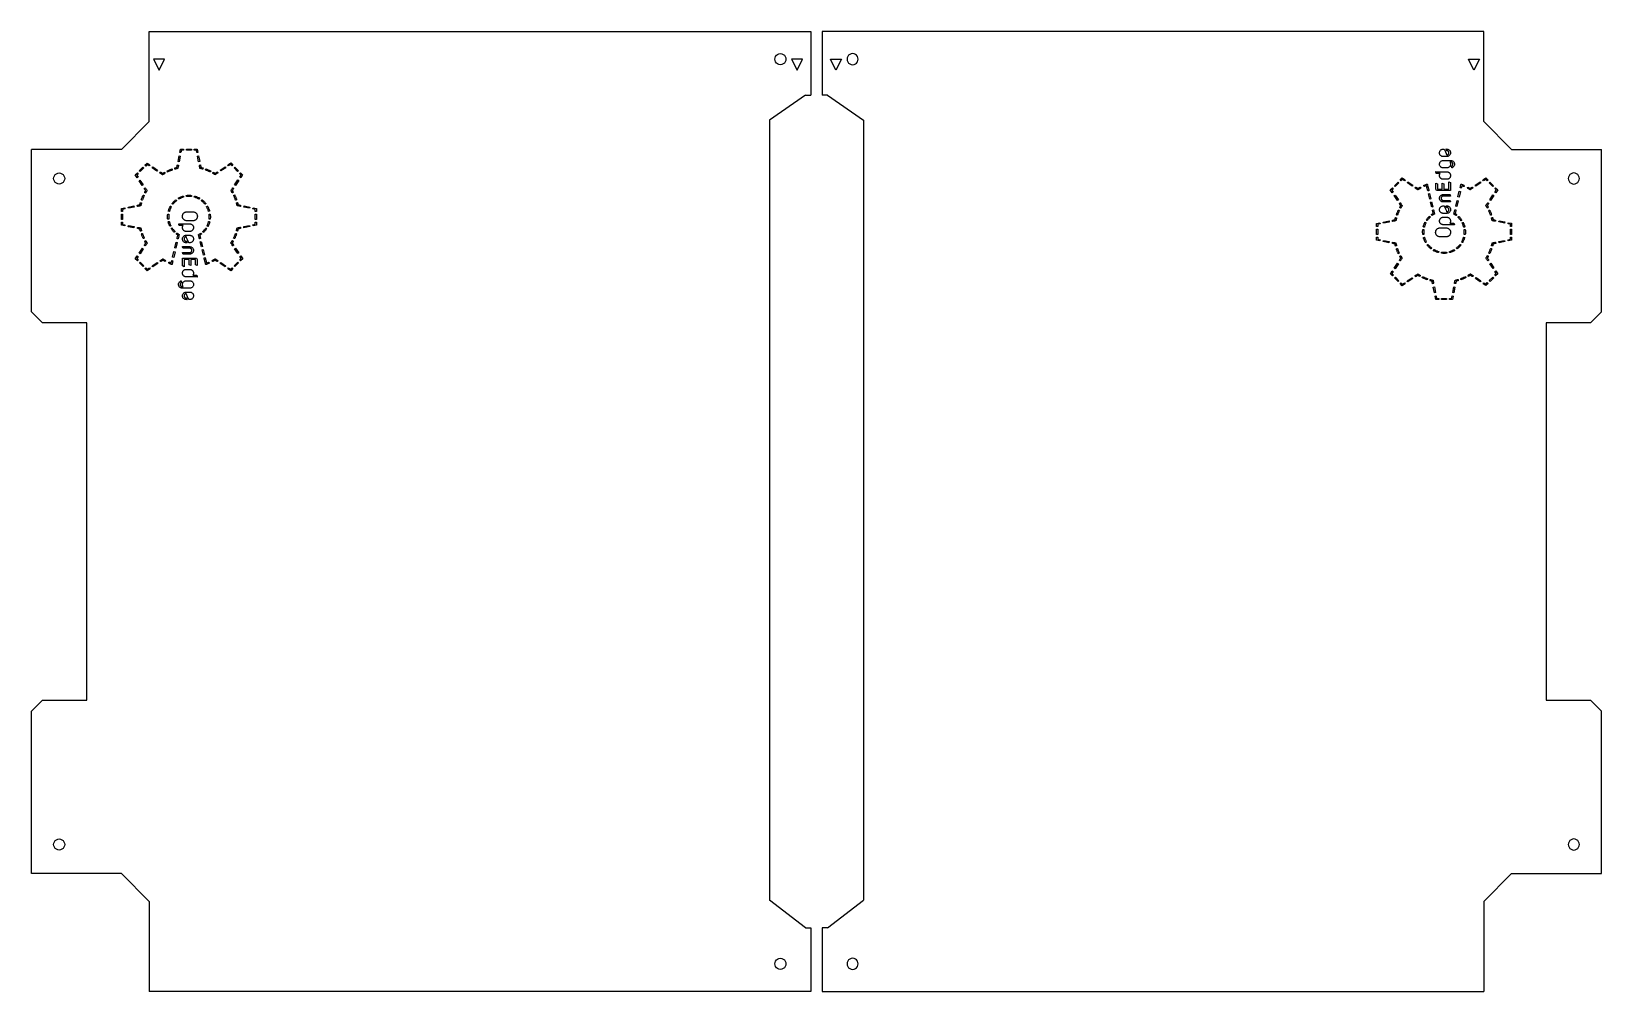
# Model space of a CAD drawing. Header units: metres. Extents: x 1612 to 2178, y 1755 to 2101.
import ezdxf

# ---------------------------------------------------------------- set-up
doc = ezdxf.new("R2010")
doc.units = ezdxf.units.M

msp = doc.modelspace()

# ---------------------------------------------------------------- linework, layer by layer
at = {"layer": 'COMPONENT0'}
for p, q in [((1664.64, 2053.72, 0), (1665.05, 2055.78, 0)), ((1665.05, 2055.78, 0), (1665.46, 2055.7, 0)), ((1665.46, 2055.7, 0), (1665.06, 2053.64, 0)), ((1665.29, 2057.01, 0), (1665.53, 2058.21, 0)), ((1665.7, 2056.93, 0), (1665.29, 2057.01, 0)), ((1665.53, 2058.21, 0), (1666.63, 2058.21, 0)), ((1665.87, 2057.79, 0), (1665.7, 2056.93, 0)), ((1666.63, 2057.79, 0), (1665.87, 2057.79, 0)), ((1666.63, 2058.21, 0), (1666.63, 2057.79, 0)), ((1667.64, 2057.79, 0), (1667.64, 2058.21, 0)), ((1667.64, 2058.21, 0), (1669.49, 2058.21, 0)), ((1669.49, 2057.79, 0), (1667.64, 2057.79, 0)), ((1669.49, 2058.21, 0), (1669.49, 2057.79, 0)), ((1670.5, 2057.79, 0), (1670.5, 2058.21, 0)), ((1670.5, 2058.21, 0), (1671.6, 2058.21, 0)), ((1671.25, 2057.79, 0), (1670.5, 2057.79, 0)), ((1671.42, 2056.93, 0), (1671.25, 2057.79, 0)), ((1671.84, 2057.01, 0), (1671.42, 2056.93, 0)), ((1671.6, 2058.21, 0), (1671.84, 2057.01, 0)), ((1671.66, 2055.7, 0), (1672.08, 2055.78, 0)), ((1672.07, 2053.64, 0), (1671.66, 2055.7, 0)), ((1672.08, 2055.78, 0), (1672.49, 2053.73, 0)), ((1649.2, 2048.9, 0), (1649.98, 2049.68, 0)), ((1650.28, 2049.38, 0), (1649.75, 2048.84, 0)), ((1649.98, 2049.68, 0), (1650.28, 2049.38, 0)), ((1650.69, 2050.39, 0), (1652, 2051.71, 0)), ((1650.99, 2050.09, 0), (1650.69, 2050.39, 0)), ((1652.3, 2051.41, 0), (1650.99, 2050.09, 0)), ((1652, 2051.71, 0), (1652.3, 2051.41, 0)), ((1652.72, 2052.42, 0), (1653.5, 2053.2, 0)), ((1653.02, 2052.12, 0), (1652.72, 2052.42, 0)), ((1653.55, 2052.66, 0), (1653.02, 2052.12, 0)), ((1653.5, 2053.2, 0), (1654.51, 2052.52, 0)), ((1654.28, 2052.17, 0), (1653.55, 2052.66, 0)), ((1654.51, 2052.52, 0), (1654.28, 2052.17, 0)), ((1655.31, 2051.47, 0), (1655.55, 2051.83, 0)), ((1657.06, 2050.31, 0), (1655.31, 2051.47, 0)), ((1655.55, 2051.83, 0), (1657.29, 2050.66, 0)), ((1657.29, 2050.66, 0), (1657.06, 2050.31, 0)), ((1658.09, 2049.61, 0), (1658.1, 2049.62, 0)), ((1658.13, 2049.59, 0), (1658.09, 2049.61, 0)), ((1658.1, 2049.62, 0), (1658.13, 2049.66, 0)), ((1658.13, 2049.66, 0), (1658.17, 2049.72, 0)), ((1658.23, 2049.52, 0), (1658.13, 2049.59, 0)), ((1658.17, 2049.72, 0), (1658.21, 2049.78, 0)), ((1658.21, 2049.78, 0), (1658.25, 2049.84, 0)), ((1658.38, 2049.42, 0), (1658.23, 2049.52, 0)), ((1658.25, 2049.84, 0), (1658.29, 2049.9, 0)), ((1658.29, 2049.9, 0), (1658.32, 2049.94, 0)), ((1658.32, 2049.94, 0), (1658.33, 2049.96, 0)), ((1658.33, 2049.96, 0), (1658.35, 2049.94, 0)), ((1658.35, 2049.94, 0), (1658.43, 2049.89, 0)), ((1658.55, 2049.3, 0), (1658.38, 2049.42, 0)), ((1658.43, 2049.89, 0), (1658.55, 2049.81, 0)), ((1658.55, 2049.81, 0), (1658.68, 2049.72, 0)), ((1658.73, 2049.18, 0), (1658.55, 2049.3, 0)), ((1658.68, 2049.72, 0), (1658.82, 2049.63, 0)), ((1658.89, 2049.07, 0), (1658.73, 2049.18, 0)), ((1658.82, 2049.63, 0), (1658.95, 2049.55, 0)), ((1659.02, 2048.99, 0), (1658.89, 2049.07, 0)), ((1658.95, 2049.55, 0), (1659.04, 2049.48, 0)), ((1659.08, 2048.95, 0), (1659.02, 2048.99, 0)), ((1659.04, 2049.48, 0), (1659.09, 2049.45, 0)), ((1659.09, 2048.96, 0), (1659.08, 2048.95, 0)), ((1659.08, 2048.95, 0), (1659.08, 2048.95, 0)), ((1659.09, 2049.45, 0), (1659.15, 2049.49, 0)), ((1659.11, 2048.97, 0), (1659.09, 2048.96, 0)), ((1659.13, 2048.98, 0), (1659.11, 2048.97, 0)), ((1659.15, 2048.99, 0), (1659.13, 2048.98, 0)), ((1659.15, 2049.49, 0), (1659.24, 2049.54, 0)), ((1659.17, 2049.01, 0), (1659.15, 2048.99, 0)), ((1659.19, 2049.01, 0), (1659.17, 2049.01, 0)), ((1659.25, 2049.06, 0), (1659.19, 2049.02, 0)), ((1659.19, 2049.02, 0), (1659.19, 2049.01, 0)), ((1659.24, 2049.54, 0), (1659.32, 2049.59, 0)), ((1659.35, 2049.12, 0), (1659.25, 2049.06, 0)), ((1659.32, 2049.59, 0), (1659.41, 2049.64, 0)), ((1659.45, 2049.18, 0), (1659.35, 2049.12, 0)), ((1659.41, 2049.64, 0), (1659.49, 2049.69, 0)), ((1659.55, 2049.23, 0), (1659.45, 2049.18, 0)), ((1659.49, 2049.69, 0), (1659.58, 2049.74, 0)), ((1659.65, 2049.29, 0), (1659.55, 2049.23, 0)), ((1659.58, 2049.74, 0), (1659.67, 2049.79, 0)), ((1659.74, 2049.35, 0), (1659.65, 2049.29, 0)), ((1659.67, 2049.79, 0), (1659.75, 2049.84, 0)), ((1659.84, 2049.4, 0), (1659.74, 2049.35, 0)), ((1659.75, 2049.84, 0), (1659.79, 2049.85, 0)), ((1659.79, 2049.85, 0), (1659.81, 2049.82, 0)), ((1659.81, 2049.82, 0), (1659.84, 2049.77, 0)), ((1659.84, 2049.77, 0), (1659.87, 2049.7, 0)), ((1659.94, 2049.46, 0), (1659.84, 2049.4, 0)), ((1659.87, 2049.7, 0), (1659.91, 2049.64, 0)), ((1659.91, 2049.64, 0), (1659.95, 2049.57, 0)), ((1659.99, 2049.49, 0), (1659.94, 2049.46, 0)), ((1659.95, 2049.57, 0), (1659.97, 2049.52, 0)), ((1659.97, 2049.52, 0), (1659.99, 2049.49, 0)), ((1660.71, 2050.33, 0), (1660.92, 2050.43, 0)), ((1660.71, 2050.32, 0), (1660.71, 2050.33, 0)), ((1660.73, 2050.29, 0), (1660.71, 2050.32, 0)), ((1660.76, 2050.23, 0), (1660.73, 2050.29, 0)), ((1660.79, 2050.16, 0), (1660.76, 2050.23, 0)), ((1660.82, 2050.09, 0), (1660.79, 2050.16, 0)), ((1660.85, 2050.03, 0), (1660.82, 2050.09, 0)), ((1660.88, 2049.98, 0), (1660.85, 2050.03, 0)), ((1660.89, 2049.95, 0), (1660.88, 2049.98, 0)), ((1661.01, 2050.01, 0), (1660.89, 2049.95, 0)), ((1660.92, 2050.43, 0), (1661.13, 2050.53, 0)), ((1661.22, 2050.1, 0), (1661.01, 2050.01, 0)), ((1661.13, 2050.53, 0), (1661.34, 2050.62, 0)), ((1661.42, 2050.2, 0), (1661.22, 2050.1, 0)), ((1661.34, 2050.62, 0), (1661.55, 2050.71, 0)), ((1661.63, 2050.29, 0), (1661.42, 2050.2, 0)), ((1661.55, 2050.71, 0), (1661.76, 2050.8, 0)), ((1661.84, 2050.37, 0), (1661.63, 2050.29, 0)), ((1661.76, 2050.8, 0), (1661.98, 2050.88, 0)), ((1662.05, 2050.46, 0), (1661.84, 2050.37, 0)), ((1661.98, 2050.88, 0), (1662.19, 2050.97, 0)), ((1662.26, 2050.54, 0), (1662.05, 2050.46, 0)), ((1662.19, 2050.97, 0), (1662.41, 2051.05, 0)), ((1662.47, 2050.62, 0), (1662.26, 2050.54, 0)), ((1662.41, 2051.05, 0), (1662.46, 2051.05, 0)), ((1662.46, 2051.05, 0), (1662.47, 2051.01, 0)), ((1662.47, 2051.01, 0), (1662.49, 2050.95, 0)), ((1662.59, 2050.67, 0), (1662.47, 2050.62, 0)), ((1662.49, 2050.95, 0), (1662.52, 2050.88, 0)), ((1662.52, 2050.88, 0), (1662.54, 2050.81, 0)), ((1662.54, 2050.81, 0), (1662.57, 2050.75, 0)), ((1662.57, 2050.75, 0), (1662.58, 2050.69, 0)), ((1662.58, 2050.69, 0), (1662.59, 2050.67, 0)), ((1663.44, 2051.38, 0), (1663.53, 2051.41, 0)), ((1663.44, 2051.37, 0), (1663.44, 2051.38, 0)), ((1663.45, 2051.33, 0), (1663.44, 2051.37, 0)), ((1663.47, 2051.27, 0), (1663.45, 2051.33, 0)), ((1663.49, 2051.19, 0), (1663.47, 2051.27, 0)), ((1663.52, 2051.12, 0), (1663.49, 2051.19, 0)), ((1663.54, 2051.05, 0), (1663.52, 2051.12, 0)), ((1663.53, 2051.41, 0), (1663.63, 2051.44, 0)), ((1663.55, 2051, 0), (1663.54, 2051.05, 0)), ((1663.56, 2050.98, 0), (1663.55, 2051, 0)), ((1663.64, 2051, 0), (1663.56, 2050.98, 0)), ((1663.63, 2051.44, 0), (1663.73, 2051.46, 0)), ((1663.75, 2051.03, 0), (1663.64, 2051, 0)), ((1663.73, 2051.46, 0), (1663.82, 2051.49, 0)), ((1663.86, 2051.06, 0), (1663.75, 2051.03, 0)), ((1663.82, 2051.49, 0), (1663.92, 2051.52, 0)), ((1663.97, 2051.09, 0), (1663.86, 2051.06, 0)), ((1663.92, 2051.52, 0), (1664.01, 2051.54, 0)), ((1664.08, 2051.12, 0), (1663.97, 2051.09, 0)), ((1664.01, 2051.54, 0), (1664.11, 2051.57, 0)), ((1664.19, 2051.15, 0), (1664.08, 2051.12, 0)), ((1664.11, 2051.57, 0), (1664.21, 2051.59, 0)), ((1664.3, 2051.18, 0), (1664.19, 2051.15, 0)), ((1664.21, 2051.59, 0), (1664.23, 2051.62, 0)), ((1664.23, 2051.62, 0), (1664.24, 2051.71, 0)), ((1664.24, 2051.71, 0), (1664.27, 2051.85, 0)), ((1664.27, 2051.85, 0), (1664.3, 2052.01, 0)), ((1664.3, 2052.01, 0), (1664.33, 2052.17, 0)), ((1664.41, 2051.2, 0), (1664.3, 2051.18, 0)), ((1664.33, 2052.17, 0), (1664.36, 2052.32, 0)), ((1664.36, 2052.32, 0), (1664.39, 2052.43, 0)), ((1664.39, 2052.43, 0), (1664.4, 2052.49, 0)), ((1664.4, 2052.49, 0), (1664.41, 2052.49, 0)), ((1664.41, 2052.49, 0), (1664.45, 2052.48, 0)), ((1664.45, 2051.21, 0), (1664.41, 2051.2, 0)), ((1664.45, 2052.48, 0), (1664.51, 2052.47, 0)), ((1664.46, 2051.22, 0), (1664.45, 2051.21, 0)), ((1664.48, 2051.22, 0), (1664.46, 2051.22, 0)), ((1664.51, 2051.23, 0), (1664.48, 2051.22, 0)), ((1664.51, 2052.47, 0), (1664.58, 2052.45, 0)), ((1664.53, 2051.23, 0), (1664.51, 2051.23, 0)), ((1664.55, 2051.24, 0), (1664.53, 2051.23, 0)), ((1664.57, 2051.24, 0), (1664.55, 2051.24, 0)), ((1664.58, 2051.24, 0), (1664.57, 2051.24, 0)), ((1664.58, 2052.45, 0), (1664.66, 2052.44, 0)), ((1664.59, 2051.26, 0), (1664.58, 2051.24, 0)), ((1664.6, 2051.35, 0), (1664.59, 2051.26, 0)), ((1664.63, 2051.51, 0), (1664.6, 2051.35, 0)), ((1664.67, 2051.71, 0), (1664.63, 2051.51, 0)), ((1665.06, 2053.64, 0), (1664.64, 2053.72, 0)), ((1664.66, 2052.44, 0), (1664.73, 2052.43, 0)), ((1664.72, 2051.92, 0), (1664.67, 2051.71, 0)), ((1664.76, 2052.12, 0), (1664.72, 2051.92, 0)), ((1664.73, 2052.43, 0), (1664.78, 2052.41, 0)), ((1664.79, 2052.29, 0), (1664.76, 2052.12, 0)), ((1664.78, 2052.41, 0), (1664.81, 2052.41, 0)), ((1664.81, 2052.39, 0), (1664.79, 2052.29, 0)), ((1664.81, 2052.41, 0), (1664.81, 2052.39, 0)), ((1672.49, 2053.73, 0), (1672.07, 2053.64, 0)), ((1672.31, 2052.42, 0), (1672.33, 2052.42, 0)), ((1672.32, 2052.38, 0), (1672.31, 2052.42, 0)), ((1672.34, 2052.26, 0), (1672.32, 2052.38, 0)), ((1672.33, 2052.42, 0), (1672.38, 2052.43, 0)), ((1672.38, 2052.08, 0), (1672.34, 2052.26, 0)), ((1672.38, 2052.43, 0), (1672.44, 2052.44, 0)), ((1672.42, 2051.88, 0), (1672.38, 2052.08, 0)), ((1672.46, 2051.66, 0), (1672.42, 2051.88, 0)), ((1672.44, 2052.44, 0), (1672.52, 2052.46, 0)), ((1672.5, 2051.47, 0), (1672.46, 2051.66, 0)), ((1672.53, 2051.33, 0), (1672.5, 2051.47, 0)), ((1672.52, 2052.46, 0), (1672.59, 2052.47, 0)), ((1672.54, 2051.26, 0), (1672.53, 2051.33, 0)), ((1672.55, 2051.25, 0), (1672.54, 2051.26, 0)), ((1672.56, 2051.25, 0), (1672.55, 2051.25, 0)), ((1672.58, 2051.25, 0), (1672.56, 2051.25, 0)), ((1672.6, 2051.24, 0), (1672.58, 2051.25, 0)), ((1672.59, 2052.47, 0), (1672.66, 2052.48, 0)), ((1672.63, 2051.23, 0), (1672.6, 2051.24, 0)), ((1672.65, 2051.23, 0), (1672.63, 2051.23, 0)), ((1672.67, 2051.22, 0), (1672.65, 2051.23, 0)), ((1672.66, 2052.48, 0), (1672.71, 2052.49, 0)), ((1672.74, 2051.21, 0), (1672.67, 2051.22, 0)), ((1672.67, 2051.22, 0), (1672.67, 2051.22, 0)), ((1672.71, 2052.49, 0), (1672.73, 2052.5, 0)), ((1672.73, 2052.5, 0), (1672.73, 2052.47, 0)), ((1672.73, 2052.47, 0), (1672.75, 2052.38, 0)), ((1672.86, 2051.18, 0), (1672.74, 2051.21, 0)), ((1672.75, 2052.38, 0), (1672.78, 2052.24, 0)), ((1672.78, 2052.24, 0), (1672.81, 2052.08, 0)), ((1672.81, 2052.08, 0), (1672.84, 2051.92, 0)), ((1672.84, 2051.92, 0), (1672.87, 2051.77, 0)), ((1672.97, 2051.15, 0), (1672.86, 2051.18, 0)), ((1672.87, 2051.77, 0), (1672.89, 2051.66, 0)), ((1672.89, 2051.66, 0), (1672.91, 2051.61, 0)), ((1672.91, 2051.61, 0), (1672.98, 2051.58, 0)), ((1673.08, 2051.12, 0), (1672.97, 2051.15, 0)), ((1672.98, 2051.58, 0), (1673.07, 2051.56, 0)), ((1673.07, 2051.56, 0), (1673.17, 2051.54, 0)), ((1673.19, 2051.09, 0), (1673.08, 2051.12, 0)), ((1673.17, 2051.54, 0), (1673.27, 2051.51, 0)), ((1673.3, 2051.06, 0), (1673.19, 2051.09, 0)), ((1673.27, 2051.51, 0), (1673.36, 2051.48, 0)), ((1673.41, 2051.03, 0), (1673.3, 2051.06, 0)), ((1673.36, 2051.48, 0), (1673.46, 2051.46, 0)), ((1673.52, 2051, 0), (1673.41, 2051.03, 0)), ((1673.46, 2051.46, 0), (1673.56, 2051.43, 0)), ((1673.57, 2050.99, 0), (1673.52, 2051, 0)), ((1673.56, 2051.43, 0), (1673.65, 2051.4, 0)), ((1673.58, 2051.02, 0), (1673.57, 2050.99, 0)), ((1673.6, 2051.08, 0), (1673.58, 2051.02, 0)), ((1673.62, 2051.15, 0), (1673.6, 2051.08, 0)), ((1673.64, 2051.22, 0), (1673.62, 2051.15, 0)), ((1673.66, 2051.29, 0), (1673.64, 2051.22, 0)), ((1673.65, 2051.4, 0), (1673.69, 2051.39, 0)), ((1673.68, 2051.35, 0), (1673.66, 2051.29, 0)), ((1673.69, 2051.39, 0), (1673.68, 2051.35, 0)), ((1674.53, 2050.68, 0), (1674.54, 2050.69, 0)), ((1674.7, 2050.61, 0), (1674.53, 2050.68, 0)), ((1674.54, 2050.69, 0), (1674.56, 2050.74, 0)), ((1674.56, 2050.74, 0), (1674.58, 2050.8, 0)), ((1674.58, 2050.8, 0), (1674.6, 2050.87, 0)), ((1674.6, 2050.87, 0), (1674.63, 2050.94, 0)), ((1674.63, 2050.94, 0), (1674.65, 2051, 0)), ((1674.65, 2051, 0), (1674.67, 2051.05, 0)), ((1674.67, 2051.05, 0), (1674.68, 2051.07, 0)), ((1674.68, 2051.07, 0), (1674.85, 2051.01, 0)), ((1674.91, 2050.54, 0), (1674.7, 2050.61, 0)), ((1674.85, 2051.01, 0), (1675.07, 2050.93, 0)), ((1675.13, 2050.45, 0), (1674.91, 2050.54, 0)), ((1675.07, 2050.93, 0), (1675.28, 2050.85, 0)), ((1675.33, 2050.37, 0), (1675.13, 2050.45, 0)), ((1675.28, 2050.85, 0), (1675.5, 2050.76, 0)), ((1675.54, 2050.28, 0), (1675.33, 2050.37, 0)), ((1675.5, 2050.76, 0), (1675.71, 2050.67, 0)), ((1675.75, 2050.19, 0), (1675.54, 2050.28, 0)), ((1675.71, 2050.67, 0), (1675.92, 2050.58, 0)), ((1675.96, 2050.1, 0), (1675.75, 2050.19, 0)), ((1675.92, 2050.58, 0), (1676.13, 2050.49, 0)), ((1676.16, 2050.01, 0), (1675.96, 2050.1, 0)), ((1676.13, 2050.49, 0), (1676.34, 2050.39, 0)), ((1676.24, 2049.97, 0), (1676.16, 2050.01, 0)), ((1676.26, 2050, 0), (1676.24, 2049.97, 0)), ((1676.29, 2050.06, 0), (1676.26, 2050, 0)), ((1676.32, 2050.12, 0), (1676.29, 2050.06, 0)), ((1676.35, 2050.19, 0), (1676.32, 2050.12, 0)), ((1676.34, 2050.39, 0), (1676.42, 2050.34, 0)), ((1676.38, 2050.26, 0), (1676.35, 2050.19, 0)), ((1676.41, 2050.31, 0), (1676.38, 2050.26, 0)), ((1676.42, 2050.34, 0), (1676.41, 2050.31, 0)), ((1677.14, 2049.5, 0), (1677.15, 2049.52, 0)), ((1677.23, 2049.46, 0), (1677.14, 2049.5, 0)), ((1677.15, 2049.52, 0), (1677.17, 2049.56, 0)), ((1677.17, 2049.56, 0), (1677.21, 2049.62, 0)), ((1677.21, 2049.62, 0), (1677.24, 2049.69, 0)), ((1677.33, 2049.4, 0), (1677.23, 2049.46, 0)), ((1677.24, 2049.69, 0), (1677.28, 2049.75, 0)), ((1677.28, 2049.75, 0), (1677.31, 2049.81, 0)), ((1677.31, 2049.81, 0), (1677.34, 2049.86, 0)), ((1677.43, 2049.34, 0), (1677.33, 2049.4, 0)), ((1677.34, 2049.86, 0), (1677.35, 2049.87, 0)), ((1677.35, 2049.87, 0), (1677.42, 2049.83, 0)), ((1677.42, 2049.83, 0), (1677.51, 2049.78, 0)), ((1677.53, 2049.29, 0), (1677.43, 2049.34, 0)), ((1677.51, 2049.78, 0), (1677.6, 2049.74, 0)), ((1677.63, 2049.23, 0), (1677.53, 2049.29, 0)), ((1677.6, 2049.74, 0), (1677.68, 2049.69, 0)), ((1677.72, 2049.17, 0), (1677.63, 2049.23, 0)), ((1677.68, 2049.69, 0), (1677.77, 2049.64, 0)), ((1677.82, 2049.11, 0), (1677.72, 2049.17, 0)), ((1677.77, 2049.64, 0), (1677.86, 2049.58, 0)), ((1677.92, 2049.05, 0), (1677.82, 2049.11, 0)), ((1677.86, 2049.58, 0), (1677.94, 2049.53, 0)), ((1677.94, 2049.04, 0), (1677.92, 2049.05, 0)), ((1677.94, 2049.53, 0), (1678.03, 2049.48, 0)), ((1677.96, 2049.03, 0), (1677.94, 2049.04, 0)), ((1677.97, 2049.02, 0), (1677.96, 2049.03, 0)), ((1677.99, 2049.01, 0), (1677.97, 2049.02, 0)), ((1678.01, 2048.99, 0), (1677.99, 2049.01, 0)), ((1678.03, 2048.98, 0), (1678.01, 2048.99, 0)), ((1678.03, 2049.48, 0), (1678.07, 2049.48, 0)), ((1678.05, 2048.97, 0), (1678.03, 2048.98, 0)), ((1678.06, 2048.97, 0), (1678.05, 2048.97, 0)), ((1678.07, 2048.98, 0), (1678.06, 2048.97, 0)), ((1678.07, 2049.48, 0), (1678.14, 2049.53, 0)), ((1678.16, 2049.03, 0), (1678.07, 2048.98, 0)), ((1678.14, 2049.53, 0), (1678.25, 2049.6, 0)), ((1678.3, 2049.13, 0), (1678.16, 2049.03, 0)), ((1678.25, 2049.6, 0), (1678.38, 2049.69, 0)), ((1678.47, 2049.24, 0), (1678.3, 2049.13, 0)), ((1678.38, 2049.69, 0), (1678.52, 2049.79, 0)), ((1678.65, 2049.36, 0), (1678.47, 2049.24, 0)), ((1678.52, 2049.79, 0), (1678.65, 2049.87, 0)), ((1678.65, 2049.87, 0), (1678.75, 2049.94, 0)), ((1678.82, 2049.48, 0), (1678.65, 2049.36, 0)), ((1678.75, 2049.94, 0), (1678.8, 2049.97, 0)), ((1678.8, 2049.97, 0), (1678.81, 2049.97, 0)), ((1678.81, 2049.97, 0), (1678.83, 2049.94, 0)), ((1678.95, 2049.57, 0), (1678.82, 2049.48, 0)), ((1678.83, 2049.94, 0), (1678.86, 2049.89, 0)), ((1678.86, 2049.89, 0), (1678.9, 2049.83, 0)), ((1678.9, 2049.83, 0), (1678.95, 2049.77, 0)), ((1678.95, 2049.77, 0), (1678.99, 2049.7, 0)), ((1679.03, 2049.62, 0), (1678.95, 2049.57, 0)), ((1678.99, 2049.7, 0), (1679.02, 2049.66, 0)), ((1679.02, 2049.66, 0), (1679.04, 2049.63, 0)), ((1679.04, 2049.63, 0), (1679.03, 2049.62, 0)), ((1679.84, 2050.67, 0), (1681.58, 2051.84, 0)), ((1680.08, 2050.32, 0), (1679.84, 2050.67, 0)), ((1681.82, 2051.49, 0), (1680.08, 2050.32, 0)), ((1681.58, 2051.84, 0), (1681.82, 2051.49, 0)), ((1682.62, 2052.54, 0), (1683.64, 2053.22, 0)), ((1682.86, 2052.19, 0), (1682.62, 2052.54, 0)), ((1683.58, 2052.67, 0), (1682.86, 2052.19, 0)), ((1684.12, 2052.14, 0), (1683.58, 2052.67, 0)), ((1683.64, 2053.22, 0), (1684.42, 2052.44, 0)), ((1684.42, 2052.44, 0), (1684.12, 2052.14, 0)), ((1684.83, 2051.42, 0), (1685.13, 2051.72, 0)), ((1686.14, 2050.11, 0), (1684.83, 2051.42, 0)), ((1685.13, 2051.72, 0), (1686.44, 2050.41, 0)), ((1686.44, 2050.41, 0), (1686.14, 2050.11, 0)), ((1686.85, 2049.39, 0), (1687.15, 2049.69, 0)), ((1687.39, 2048.86, 0), (1686.85, 2049.39, 0)), ((1687.15, 2049.69, 0), (1687.93, 2048.91, 0)), ((1649.88, 2047.88, 0), (1649.2, 2048.9, 0)), ((1649.75, 2048.84, 0), (1650.23, 2048.11, 0)), ((1650.23, 2048.11, 0), (1649.88, 2047.88, 0)), ((1650.58, 2046.83, 0), (1650.93, 2047.07, 0)), ((1651.75, 2045.08, 0), (1650.58, 2046.83, 0)), ((1650.93, 2047.07, 0), (1652.1, 2045.32, 0)), ((1652.1, 2045.32, 0), (1651.75, 2045.08, 0)), ((1652.45, 2044.04, 0), (1652.46, 2044.05, 0)), ((1652.46, 2044.01, 0), (1652.45, 2044.04, 0)), ((1652.46, 2044.05, 0), (1652.5, 2044.07, 0)), ((1652.52, 2043.93, 0), (1652.46, 2044.01, 0)), ((1652.5, 2044.07, 0), (1652.56, 2044.11, 0)), ((1652.59, 2043.82, 0), (1652.52, 2043.93, 0)), ((1652.56, 2044.11, 0), (1652.62, 2044.15, 0)), ((1652.68, 2043.68, 0), (1652.59, 2043.82, 0)), ((1652.62, 2044.15, 0), (1652.68, 2044.19, 0)), ((1652.68, 2044.19, 0), (1652.74, 2044.23, 0)), ((1652.78, 2043.54, 0), (1652.68, 2043.68, 0)), ((1652.74, 2044.23, 0), (1652.78, 2044.26, 0)), ((1652.78, 2044.26, 0), (1652.8, 2044.27, 0)), ((1652.86, 2043.42, 0), (1652.78, 2043.54, 0)), ((1652.8, 2044.27, 0), (1652.82, 2044.24, 0)), ((1652.82, 2044.24, 0), (1652.89, 2044.14, 0)), ((1652.92, 2043.32, 0), (1652.86, 2043.42, 0)), ((1652.89, 2044.14, 0), (1652.99, 2043.99, 0)), ((1652.96, 2043.28, 0), (1652.92, 2043.32, 0)), ((1652.92, 2043.21, 0), (1652.96, 2043.28, 0)), ((1652.99, 2043.99, 0), (1653.11, 2043.81, 0)), ((1653.11, 2043.81, 0), (1653.23, 2043.63, 0)), ((1653.23, 2043.63, 0), (1653.34, 2043.47, 0)), ((1653.34, 2043.47, 0), (1653.42, 2043.35, 0)), ((1653.42, 2043.35, 0), (1653.46, 2043.29, 0)), ((1653.45, 2043.27, 0), (1653.44, 2043.25, 0)), ((1653.46, 2043.28, 0), (1653.45, 2043.27, 0)), ((1653.46, 2043.29, 0), (1653.46, 2043.28, 0)), ((1683.68, 2043.31, 0), (1683.71, 2043.35, 0)), ((1683.69, 2043.31, 0), (1683.68, 2043.31, 0)), ((1683.69, 2043.3, 0), (1683.69, 2043.31, 0)), ((1683.71, 2043.28, 0), (1683.69, 2043.3, 0)), ((1683.71, 2043.35, 0), (1683.78, 2043.46, 0)), ((1683.72, 2043.26, 0), (1683.71, 2043.28, 0)), ((1683.78, 2043.46, 0), (1683.89, 2043.62, 0)), ((1683.89, 2043.62, 0), (1684.01, 2043.8, 0)), ((1684.01, 2043.8, 0), (1684.13, 2043.97, 0)), ((1684.13, 2043.97, 0), (1684.23, 2044.13, 0)), ((1684.23, 2043.36, 0), (1684.19, 2043.31, 0)), ((1684.19, 2043.31, 0), (1684.22, 2043.25, 0)), ((1684.23, 2044.13, 0), (1684.31, 2044.25, 0)), ((1684.29, 2043.46, 0), (1684.23, 2043.36, 0)), ((1684.38, 2043.59, 0), (1684.29, 2043.46, 0)), ((1684.31, 2044.25, 0), (1684.34, 2044.3, 0)), ((1684.34, 2044.3, 0), (1684.35, 2044.29, 0)), ((1684.35, 2044.29, 0), (1684.39, 2044.27, 0)), ((1684.47, 2043.73, 0), (1684.38, 2043.59, 0)), ((1684.39, 2044.27, 0), (1684.44, 2044.23, 0)), ((1684.44, 2044.23, 0), (1684.51, 2044.19, 0)), ((1684.56, 2043.86, 0), (1684.47, 2043.73, 0)), ((1684.51, 2044.19, 0), (1684.57, 2044.15, 0)), ((1684.63, 2043.97, 0), (1684.56, 2043.86, 0)), ((1684.57, 2044.15, 0), (1684.63, 2044.11, 0)), ((1684.63, 2044.11, 0), (1684.67, 2044.08, 0)), ((1684.68, 2044.05, 0), (1684.63, 2043.97, 0)), ((1684.67, 2044.08, 0), (1684.69, 2044.07, 0)), ((1684.69, 2044.07, 0), (1684.68, 2044.05, 0)), ((1685.04, 2045.34, 0), (1686.2, 2047.09, 0)), ((1685.39, 2045.11, 0), (1685.04, 2045.34, 0)), ((1686.56, 2046.85, 0), (1685.39, 2045.11, 0)), ((1686.2, 2047.09, 0), (1686.56, 2046.85, 0)), ((1686.9, 2048.13, 0), (1687.39, 2048.86, 0)), ((1687.25, 2047.9, 0), (1686.9, 2048.13, 0)), ((1687.93, 2048.91, 0), (1687.25, 2047.9, 0)), ((1646.66, 2037.31, 0), (1648.73, 2037.72, 0)), ((1648.73, 2037.72, 0), (1648.81, 2037.31, 0)), ((1649.96, 2037.97, 0), (1650, 2037.97, 0)), ((1649.96, 2037.95, 0), (1649.96, 2037.97, 0)), ((1649.97, 2037.91, 0), (1649.96, 2037.95, 0)), ((1649.98, 2037.85, 0), (1649.97, 2037.91, 0)), ((1650, 2037.77, 0), (1649.98, 2037.85, 0)), ((1650, 2037.97, 0), (1650.1, 2037.99, 0)), ((1650.01, 2037.7, 0), (1650, 2037.77, 0)), ((1650.03, 2037.63, 0), (1650.01, 2037.7, 0)), ((1650.04, 2037.58, 0), (1650.03, 2037.63, 0)), ((1650.1, 2037.99, 0), (1650.24, 2038.02, 0)), ((1650.35, 2037.61, 0), (1650.18, 2037.58, 0)), ((1650.24, 2038.02, 0), (1650.4, 2038.05, 0)), ((1650.56, 2037.65, 0), (1650.35, 2037.61, 0)), ((1650.4, 2038.05, 0), (1650.56, 2038.09, 0)), ((1650.56, 2038.09, 0), (1650.71, 2038.12, 0)), ((1650.77, 2037.7, 0), (1650.56, 2037.65, 0)), ((1650.71, 2038.12, 0), (1650.81, 2038.14, 0)), ((1650.97, 2037.74, 0), (1650.77, 2037.7, 0)), ((1650.81, 2038.14, 0), (1650.86, 2038.15, 0)), ((1650.86, 2038.15, 0), (1650.88, 2038.23, 0)), ((1650.88, 2038.23, 0), (1650.9, 2038.33, 0)), ((1650.9, 2038.33, 0), (1650.93, 2038.42, 0)), ((1650.93, 2038.42, 0), (1650.95, 2038.52, 0)), ((1650.95, 2038.52, 0), (1650.98, 2038.61, 0)), ((1651.12, 2037.77, 0), (1650.97, 2037.74, 0)), ((1650.98, 2038.61, 0), (1651, 2038.71, 0)), ((1651, 2038.71, 0), (1651.03, 2038.81, 0)), ((1651.03, 2038.81, 0), (1651.06, 2038.9, 0)), ((1651.06, 2038.9, 0), (1651.07, 2038.92, 0)), ((1651.07, 2038.92, 0), (1651.11, 2038.91, 0)), ((1651.11, 2038.91, 0), (1651.17, 2038.89, 0)), ((1651.2, 2037.78, 0), (1651.12, 2037.77, 0)), ((1651.17, 2038.89, 0), (1651.24, 2038.87, 0)), ((1651.21, 2037.79, 0), (1651.2, 2037.78, 0)), ((1651.22, 2037.84, 0), (1651.21, 2037.82, 0)), ((1651.21, 2037.82, 0), (1651.21, 2037.8, 0)), ((1651.21, 2037.8, 0), (1651.21, 2037.79, 0)), ((1651.23, 2037.86, 0), (1651.22, 2037.84, 0)), ((1651.24, 2037.9, 0), (1651.23, 2037.89, 0)), ((1651.23, 2037.89, 0), (1651.23, 2037.86, 0)), ((1651.24, 2038.87, 0), (1651.32, 2038.85, 0)), ((1651.25, 2037.97, 0), (1651.24, 2037.92, 0)), ((1651.24, 2037.92, 0), (1651.24, 2037.9, 0)), ((1651.28, 2038.08, 0), (1651.25, 2037.97, 0)), ((1651.3, 2038.19, 0), (1651.28, 2038.08, 0)), ((1651.33, 2038.3, 0), (1651.3, 2038.19, 0)), ((1651.32, 2038.85, 0), (1651.39, 2038.83, 0)), ((1651.36, 2038.41, 0), (1651.33, 2038.3, 0)), ((1651.39, 2038.52, 0), (1651.36, 2038.41, 0)), ((1651.38, 2039.91, 0), (1651.45, 2040.12, 0)), ((1651.39, 2039.9, 0), (1651.38, 2039.91, 0)), ((1651.43, 2039.89, 0), (1651.39, 2039.9, 0)), ((1651.39, 2038.83, 0), (1651.44, 2038.82, 0)), ((1651.42, 2038.63, 0), (1651.39, 2038.52, 0)), ((1651.45, 2038.74, 0), (1651.42, 2038.63, 0)), ((1651.48, 2039.87, 0), (1651.43, 2039.89, 0)), ((1651.44, 2038.82, 0), (1651.47, 2038.81, 0)), ((1651.45, 2040.12, 0), (1651.53, 2040.34, 0)), ((1651.47, 2038.81, 0), (1651.45, 2038.74, 0)), ((1651.55, 2039.84, 0), (1651.48, 2039.87, 0)), ((1651.53, 2040.34, 0), (1651.62, 2040.55, 0)), ((1651.63, 2039.82, 0), (1651.55, 2039.84, 0)), ((1651.62, 2040.55, 0), (1651.7, 2040.77, 0)), ((1651.69, 2039.8, 0), (1651.63, 2039.82, 0)), ((1651.74, 2039.78, 0), (1651.69, 2039.8, 0)), ((1651.7, 2040.77, 0), (1651.79, 2040.98, 0)), ((1651.77, 2039.77, 0), (1651.74, 2039.78, 0)), ((1651.82, 2039.89, 0), (1651.77, 2039.77, 0)), ((1651.79, 2040.98, 0), (1651.88, 2041.19, 0)), ((1651.9, 2040.11, 0), (1651.82, 2039.89, 0)), ((1651.88, 2041.19, 0), (1651.98, 2041.4, 0)), ((1651.98, 2040.32, 0), (1651.9, 2040.11, 0)), ((1651.98, 2041.4, 0), (1652.07, 2041.61, 0)), ((1652.06, 2040.53, 0), (1651.98, 2040.32, 0)), ((1652.15, 2040.73, 0), (1652.06, 2040.53, 0)), ((1652.07, 2041.61, 0), (1652.1, 2041.65, 0)), ((1652.1, 2041.65, 0), (1652.14, 2041.63, 0)), ((1652.14, 2041.63, 0), (1652.19, 2041.6, 0)), ((1652.23, 2040.94, 0), (1652.15, 2040.73, 0)), ((1652.19, 2041.6, 0), (1652.26, 2041.57, 0)), ((1652.32, 2041.15, 0), (1652.23, 2040.94, 0)), ((1652.26, 2041.57, 0), (1652.33, 2041.54, 0)), ((1652.42, 2041.35, 0), (1652.32, 2041.15, 0)), ((1652.33, 2041.54, 0), (1652.39, 2041.51, 0)), ((1652.39, 2041.51, 0), (1652.44, 2041.49, 0)), ((1652.47, 2041.47, 0), (1652.42, 2041.35, 0)), ((1652.44, 2041.49, 0), (1652.47, 2041.47, 0)), ((1652.56, 2042.57, 0), (1652.57, 2042.6, 0)), ((1652.59, 2042.55, 0), (1652.56, 2042.57, 0)), ((1652.57, 2042.6, 0), (1652.62, 2042.69, 0)), ((1652.65, 2042.52, 0), (1652.59, 2042.55, 0)), ((1652.62, 2042.69, 0), (1652.67, 2042.78, 0)), ((1652.71, 2042.49, 0), (1652.65, 2042.52, 0)), ((1652.67, 2042.78, 0), (1652.72, 2042.87, 0)), ((1652.78, 2042.45, 0), (1652.71, 2042.49, 0)), ((1652.72, 2042.87, 0), (1652.77, 2042.95, 0)), ((1652.77, 2042.95, 0), (1652.82, 2043.04, 0)), ((1652.84, 2042.42, 0), (1652.78, 2042.45, 0)), ((1652.82, 2043.04, 0), (1652.87, 2043.12, 0)), ((1652.89, 2042.39, 0), (1652.84, 2042.42, 0)), ((1652.87, 2043.12, 0), (1652.92, 2043.21, 0)), ((1652.92, 2042.37, 0), (1652.89, 2042.39, 0)), ((1652.96, 2042.42, 0), (1652.92, 2042.37, 0)), ((1653.01, 2042.52, 0), (1652.96, 2042.42, 0)), ((1653.07, 2042.62, 0), (1653.01, 2042.52, 0)), ((1653.12, 2042.72, 0), (1653.07, 2042.62, 0)), ((1653.18, 2042.82, 0), (1653.12, 2042.72, 0)), ((1653.24, 2042.91, 0), (1653.18, 2042.82, 0)), ((1653.29, 2043.01, 0), (1653.24, 2042.91, 0)), ((1653.35, 2043.11, 0), (1653.29, 2043.01, 0)), ((1653.39, 2043.17, 0), (1653.35, 2043.11, 0)), ((1653.4, 2043.19, 0), (1653.39, 2043.18, 0)), ((1653.39, 2043.18, 0), (1653.39, 2043.17, 0)), ((1653.42, 2043.21, 0), (1653.4, 2043.19, 0)), ((1653.43, 2043.23, 0), (1653.42, 2043.21, 0)), ((1653.44, 2043.25, 0), (1653.43, 2043.23, 0)), ((1661.74, 2037.42, 0), (1661.86, 2037.63, 0)), ((1661.86, 2037.63, 0), (1661.89, 2037.66, 0)), ((1661.89, 2037.66, 0), (1661.93, 2037.64, 0)), ((1661.93, 2037.64, 0), (1661.98, 2037.61, 0)), ((1661.98, 2037.61, 0), (1662.05, 2037.58, 0)), ((1662.48, 2038.57, 0), (1662.63, 2038.75, 0)), ((1662.49, 2038.56, 0), (1662.48, 2038.57, 0)), ((1662.52, 2038.54, 0), (1662.49, 2038.56, 0)), ((1662.57, 2038.5, 0), (1662.52, 2038.54, 0)), ((1662.63, 2038.45, 0), (1662.57, 2038.5, 0)), ((1662.63, 2038.75, 0), (1662.78, 2038.93, 0)), ((1662.69, 2038.4, 0), (1662.63, 2038.45, 0)), ((1662.75, 2038.36, 0), (1662.69, 2038.4, 0)), ((1662.79, 2038.33, 0), (1662.75, 2038.36, 0)), ((1662.78, 2038.93, 0), (1662.94, 2039.11, 0)), ((1662.81, 2038.31, 0), (1662.79, 2038.33, 0)), ((1662.9, 2038.41, 0), (1662.81, 2038.31, 0)), ((1663.04, 2038.59, 0), (1662.9, 2038.41, 0)), ((1662.94, 2039.11, 0), (1663.11, 2039.28, 0)), ((1663.19, 2038.76, 0), (1663.04, 2038.59, 0)), ((1663.11, 2039.28, 0), (1663.28, 2039.45, 0)), ((1663.35, 2038.92, 0), (1663.19, 2038.76, 0)), ((1663.28, 2039.45, 0), (1663.45, 2039.61, 0)), ((1663.5, 2039.08, 0), (1663.35, 2038.92, 0)), ((1663.45, 2039.61, 0), (1663.63, 2039.77, 0)), ((1663.67, 2039.23, 0), (1663.5, 2039.08, 0)), ((1663.63, 2039.77, 0), (1663.82, 2039.92, 0)), ((1663.84, 2039.38, 0), (1663.67, 2039.23, 0)), ((1663.82, 2039.92, 0), (1663.86, 2039.94, 0)), ((1664.01, 2039.53, 0), (1663.84, 2039.38, 0)), ((1663.86, 2039.94, 0), (1663.89, 2039.9, 0)), ((1663.89, 2039.9, 0), (1663.92, 2039.86, 0)), ((1663.92, 2039.86, 0), (1663.97, 2039.8, 0)), ((1663.97, 2039.8, 0), (1664.02, 2039.74, 0)), ((1664.11, 2039.61, 0), (1664.01, 2039.53, 0)), ((1664.02, 2039.74, 0), (1664.06, 2039.68, 0)), ((1664.06, 2039.68, 0), (1664.09, 2039.64, 0)), ((1664.09, 2039.64, 0), (1664.11, 2039.61, 0)), ((1664.75, 2040.55, 0), (1664.96, 2040.66, 0)), ((1664.76, 2040.54, 0), (1664.75, 2040.55, 0)), ((1664.78, 2040.5, 0), (1664.76, 2040.54, 0)), ((1664.81, 2040.45, 0), (1664.78, 2040.5, 0)), ((1664.84, 2040.39, 0), (1664.81, 2040.45, 0)), ((1664.88, 2040.32, 0), (1664.84, 2040.39, 0)), ((1664.92, 2040.26, 0), (1664.88, 2040.32, 0)), ((1664.95, 2040.21, 0), (1664.92, 2040.26, 0)), ((1664.96, 2040.18, 0), (1664.95, 2040.21, 0)), ((1664.96, 2040.66, 0), (1665.17, 2040.77, 0)), ((1665.08, 2040.25, 0), (1664.96, 2040.18, 0)), ((1665.28, 2040.35, 0), (1665.08, 2040.25, 0)), ((1665.17, 2040.77, 0), (1665.39, 2040.88, 0)), ((1665.48, 2040.45, 0), (1665.28, 2040.35, 0)), ((1665.39, 2040.88, 0), (1665.6, 2040.97, 0)), ((1665.68, 2040.55, 0), (1665.48, 2040.45, 0)), ((1665.6, 2040.97, 0), (1665.82, 2041.06, 0)), ((1665.89, 2040.63, 0), (1665.68, 2040.55, 0)), ((1665.82, 2041.06, 0), (1666.05, 2041.14, 0)), ((1666.1, 2040.71, 0), (1665.89, 2040.63, 0)), ((1666.05, 2041.14, 0), (1666.27, 2041.22, 0)), ((1666.31, 2040.79, 0), (1666.1, 2040.71, 0)), ((1666.27, 2041.22, 0), (1666.5, 2041.28, 0)), ((1666.53, 2040.85, 0), (1666.31, 2040.79, 0)), ((1666.5, 2041.28, 0), (1666.55, 2041.29, 0)), ((1666.66, 2040.89, 0), (1666.53, 2040.85, 0)), ((1666.55, 2041.29, 0), (1666.56, 2041.25, 0)), ((1666.56, 2041.25, 0), (1666.58, 2041.19, 0)), ((1666.58, 2041.19, 0), (1666.6, 2041.12, 0)), ((1666.6, 2041.12, 0), (1666.62, 2041.04, 0)), ((1666.62, 2041.04, 0), (1666.64, 2040.97, 0)), ((1666.64, 2040.97, 0), (1666.65, 2040.92, 0)), ((1666.65, 2040.92, 0), (1666.66, 2040.89, 0)), ((1667.61, 2041.51, 0), (1667.73, 2041.52, 0)), ((1667.61, 2041.49, 0), (1667.61, 2041.51, 0)), ((1667.61, 2041.45, 0), (1667.61, 2041.49, 0)), ((1667.62, 2041.39, 0), (1667.61, 2041.45, 0)), ((1667.63, 2041.31, 0), (1667.62, 2041.39, 0)), ((1667.64, 2041.24, 0), (1667.63, 2041.31, 0)), ((1667.65, 2041.17, 0), (1667.64, 2041.24, 0)), ((1667.66, 2041.12, 0), (1667.65, 2041.17, 0)), ((1667.66, 2041.09, 0), (1667.66, 2041.12, 0)), ((1667.74, 2041.1, 0), (1667.66, 2041.09, 0)), ((1667.73, 2041.52, 0), (1667.85, 2041.53, 0)), ((1667.85, 2041.11, 0), (1667.74, 2041.1, 0)), ((1667.85, 2041.53, 0), (1667.96, 2041.54, 0)), ((1667.97, 2041.12, 0), (1667.85, 2041.11, 0)), ((1667.96, 2041.54, 0), (1668.08, 2041.55, 0)), ((1668.08, 2041.13, 0), (1667.97, 2041.12, 0)), ((1668.08, 2041.55, 0), (1668.2, 2041.56, 0)), ((1668.19, 2041.14, 0), (1668.08, 2041.13, 0)), ((1668.31, 2041.14, 0), (1668.19, 2041.14, 0)), ((1668.2, 2041.56, 0), (1668.32, 2041.56, 0)), ((1668.42, 2041.14, 0), (1668.31, 2041.14, 0)), ((1668.32, 2041.56, 0), (1668.44, 2041.57, 0)), ((1668.53, 2041.15, 0), (1668.42, 2041.14, 0)), ((1668.44, 2041.57, 0), (1668.56, 2041.57, 0)), ((1668.65, 2041.15, 0), (1668.53, 2041.15, 0)), ((1668.56, 2041.57, 0), (1668.68, 2041.57, 0)), ((1668.76, 2041.14, 0), (1668.65, 2041.15, 0)), ((1668.68, 2041.57, 0), (1668.8, 2041.57, 0)), ((1668.87, 2041.14, 0), (1668.76, 2041.14, 0)), ((1668.8, 2041.57, 0), (1668.92, 2041.56, 0)), ((1668.99, 2041.13, 0), (1668.87, 2041.14, 0)), ((1668.92, 2041.56, 0), (1669.04, 2041.55, 0)), ((1669.1, 2041.13, 0), (1668.99, 2041.13, 0)), ((1669.04, 2041.55, 0), (1669.16, 2041.55, 0)), ((1669.21, 2041.12, 0), (1669.1, 2041.13, 0)), ((1669.16, 2041.55, 0), (1669.28, 2041.54, 0)), ((1669.33, 2041.11, 0), (1669.21, 2041.12, 0)), ((1669.28, 2041.54, 0), (1669.4, 2041.53, 0)), ((1669.44, 2041.1, 0), (1669.33, 2041.11, 0)), ((1669.4, 2041.53, 0), (1669.52, 2041.51, 0)), ((1669.5, 2041.09, 0), (1669.44, 2041.1, 0)), ((1669.51, 2041.12, 0), (1669.5, 2041.09, 0)), ((1669.52, 2041.25, 0), (1669.51, 2041.18, 0)), ((1669.51, 2041.18, 0), (1669.51, 2041.12, 0)), ((1669.52, 2041.51, 0), (1669.55, 2041.5, 0)), ((1669.53, 2041.33, 0), (1669.52, 2041.25, 0)), ((1669.54, 2041.4, 0), (1669.53, 2041.33, 0)), ((1669.55, 2041.46, 0), (1669.54, 2041.4, 0)), ((1669.55, 2041.5, 0), (1669.55, 2041.46, 0)), ((1670.5, 2040.89, 0), (1670.51, 2040.91, 0)), ((1670.68, 2040.84, 0), (1670.5, 2040.89, 0)), ((1670.51, 2040.91, 0), (1670.52, 2040.95, 0)), ((1670.52, 2040.95, 0), (1670.54, 2041.01, 0)), ((1670.54, 2041.01, 0), (1670.56, 2041.09, 0)), ((1670.56, 2041.09, 0), (1670.58, 2041.16, 0)), ((1670.58, 2041.16, 0), (1670.59, 2041.22, 0)), ((1670.59, 2041.22, 0), (1670.61, 2041.27, 0)), ((1670.61, 2041.27, 0), (1670.61, 2041.3, 0)), ((1670.61, 2041.3, 0), (1670.8, 2041.24, 0)), ((1670.89, 2040.77, 0), (1670.68, 2040.84, 0)), ((1670.8, 2041.24, 0), (1671.02, 2041.17, 0)), ((1671.1, 2040.7, 0), (1670.89, 2040.77, 0)), ((1671.02, 2041.17, 0), (1671.25, 2041.09, 0)), ((1671.31, 2040.62, 0), (1671.1, 2040.7, 0)), ((1671.25, 2041.09, 0), (1671.47, 2041.01, 0)), ((1671.52, 2040.53, 0), (1671.31, 2040.62, 0)), ((1671.47, 2041.01, 0), (1671.69, 2040.92, 0)), ((1671.72, 2040.43, 0), (1671.52, 2040.53, 0)), ((1671.69, 2040.92, 0), (1671.91, 2040.82, 0)), ((1671.92, 2040.33, 0), (1671.72, 2040.43, 0)), ((1671.91, 2040.82, 0), (1672.12, 2040.71, 0)), ((1672.12, 2040.23, 0), (1671.92, 2040.33, 0)), ((1672.12, 2040.71, 0), (1672.33, 2040.6, 0)), ((1672.2, 2040.19, 0), (1672.12, 2040.23, 0)), ((1672.22, 2040.22, 0), (1672.2, 2040.19, 0)), ((1672.25, 2040.27, 0), (1672.22, 2040.22, 0)), ((1672.29, 2040.33, 0), (1672.25, 2040.27, 0)), ((1672.33, 2040.4, 0), (1672.29, 2040.33, 0)), ((1672.33, 2040.6, 0), (1672.41, 2040.54, 0)), ((1672.36, 2040.46, 0), (1672.33, 2040.4, 0)), ((1672.39, 2040.51, 0), (1672.36, 2040.46, 0)), ((1672.41, 2040.54, 0), (1672.39, 2040.51, 0)), ((1673.05, 2039.61, 0), (1673.06, 2039.63, 0)), ((1673.19, 2039.5, 0), (1673.05, 2039.61, 0)), ((1673.06, 2039.63, 0), (1673.09, 2039.66, 0)), ((1673.09, 2039.66, 0), (1673.13, 2039.71, 0)), ((1673.13, 2039.71, 0), (1673.17, 2039.77, 0)), ((1673.17, 2039.77, 0), (1673.22, 2039.83, 0)), ((1673.36, 2039.36, 0), (1673.19, 2039.5, 0)), ((1673.22, 2039.83, 0), (1673.26, 2039.89, 0)), ((1673.26, 2039.89, 0), (1673.29, 2039.93, 0)), ((1673.29, 2039.93, 0), (1673.31, 2039.95, 0)), ((1673.31, 2039.95, 0), (1673.46, 2039.83, 0)), ((1673.53, 2039.2, 0), (1673.36, 2039.36, 0)), ((1673.46, 2039.83, 0), (1673.64, 2039.67, 0)), ((1673.69, 2039.05, 0), (1673.53, 2039.2, 0)), ((1673.64, 2039.67, 0), (1673.82, 2039.52, 0)), ((1673.85, 2038.89, 0), (1673.69, 2039.05, 0)), ((1673.82, 2039.52, 0), (1673.99, 2039.35, 0)), ((1674, 2038.72, 0), (1673.85, 2038.89, 0)), ((1673.99, 2039.35, 0), (1674.16, 2039.18, 0)), ((1674.15, 2038.55, 0), (1674, 2038.72, 0)), ((1674.29, 2038.38, 0), (1674.15, 2038.55, 0)), ((1674.16, 2039.18, 0), (1674.32, 2039.01, 0)), ((1674.35, 2038.31, 0), (1674.29, 2038.38, 0)), ((1674.32, 2039.01, 0), (1674.47, 2038.83, 0)), ((1674.38, 2038.33, 0), (1674.35, 2038.31, 0)), ((1674.43, 2038.37, 0), (1674.38, 2038.33, 0)), ((1674.48, 2038.41, 0), (1674.43, 2038.37, 0)), ((1674.47, 2038.83, 0), (1674.62, 2038.64, 0)), ((1674.55, 2038.46, 0), (1674.48, 2038.41, 0)), ((1674.6, 2038.51, 0), (1674.55, 2038.46, 0)), ((1674.65, 2038.54, 0), (1674.6, 2038.51, 0)), ((1674.62, 2038.64, 0), (1674.68, 2038.56, 0)), ((1674.68, 2038.56, 0), (1674.65, 2038.54, 0)), ((1675.16, 2037.6, 0), (1675.22, 2037.63, 0)), ((1675.22, 2037.63, 0), (1675.26, 2037.66, 0)), ((1675.26, 2037.66, 0), (1675.28, 2037.67, 0)), ((1675.28, 2037.67, 0), (1675.37, 2037.5, 0)), ((1683.73, 2043.24, 0), (1683.72, 2043.26, 0)), ((1683.74, 2043.22, 0), (1683.73, 2043.24, 0)), ((1683.75, 2043.21, 0), (1683.74, 2043.22, 0)), ((1683.76, 2043.2, 0), (1683.75, 2043.21, 0)), ((1683.8, 2043.13, 0), (1683.76, 2043.2, 0)), ((1683.86, 2043.03, 0), (1683.8, 2043.13, 0)), ((1683.92, 2042.93, 0), (1683.86, 2043.03, 0)), ((1683.97, 2042.83, 0), (1683.92, 2042.93, 0)), ((1684.03, 2042.73, 0), (1683.97, 2042.83, 0)), ((1684.09, 2042.63, 0), (1684.03, 2042.73, 0)), ((1684.14, 2042.54, 0), (1684.09, 2042.63, 0)), ((1684.2, 2042.44, 0), (1684.14, 2042.54, 0)), ((1684.23, 2042.4, 0), (1684.2, 2042.44, 0)), ((1684.22, 2043.25, 0), (1684.27, 2043.16, 0)), ((1684.26, 2042.42, 0), (1684.23, 2042.4, 0)), ((1684.31, 2042.45, 0), (1684.26, 2042.42, 0)), ((1684.27, 2043.16, 0), (1684.32, 2043.08, 0)), ((1684.37, 2042.48, 0), (1684.31, 2042.45, 0)), ((1684.32, 2043.08, 0), (1684.37, 2042.99, 0)), ((1684.37, 2042.99, 0), (1684.42, 2042.91, 0)), ((1684.44, 2042.52, 0), (1684.37, 2042.48, 0)), ((1684.42, 2042.91, 0), (1684.47, 2042.82, 0)), ((1684.51, 2042.56, 0), (1684.44, 2042.52, 0)), ((1684.47, 2042.82, 0), (1684.52, 2042.73, 0)), ((1684.56, 2042.58, 0), (1684.51, 2042.56, 0)), ((1684.52, 2042.73, 0), (1684.57, 2042.65, 0)), ((1684.59, 2042.6, 0), (1684.56, 2042.58, 0)), ((1684.57, 2042.65, 0), (1684.59, 2042.6, 0)), ((1684.68, 2041.5, 0), (1684.69, 2041.51, 0)), ((1684.75, 2041.34, 0), (1684.68, 2041.5, 0)), ((1684.69, 2041.51, 0), (1684.73, 2041.53, 0)), ((1684.73, 2041.53, 0), (1684.79, 2041.55, 0)), ((1684.85, 2041.13, 0), (1684.75, 2041.34, 0)), ((1684.79, 2041.55, 0), (1684.86, 2041.59, 0)), ((1684.94, 2040.92, 0), (1684.85, 2041.13, 0)), ((1684.86, 2041.59, 0), (1684.93, 2041.62, 0)), ((1684.93, 2041.62, 0), (1684.99, 2041.65, 0)), ((1685.02, 2040.72, 0), (1684.94, 2040.92, 0)), ((1684.99, 2041.65, 0), (1685.04, 2041.67, 0)), ((1685.11, 2040.51, 0), (1685.02, 2040.72, 0)), ((1685.04, 2041.67, 0), (1685.06, 2041.68, 0)), ((1685.06, 2041.68, 0), (1685.14, 2041.51, 0)), ((1685.19, 2040.3, 0), (1685.11, 2040.51, 0)), ((1685.14, 2041.51, 0), (1685.23, 2041.3, 0)), ((1685.27, 2040.09, 0), (1685.19, 2040.3, 0)), ((1685.23, 2041.3, 0), (1685.33, 2041.09, 0)), ((1685.35, 2039.88, 0), (1685.27, 2040.09, 0)), ((1685.33, 2041.09, 0), (1685.42, 2040.88, 0)), ((1685.39, 2039.79, 0), (1685.35, 2039.88, 0)), ((1685.42, 2039.8, 0), (1685.39, 2039.79, 0)), ((1685.42, 2040.88, 0), (1685.5, 2040.67, 0)), ((1685.47, 2039.82, 0), (1685.42, 2039.8, 0)), ((1685.54, 2039.85, 0), (1685.47, 2039.82, 0)), ((1685.5, 2040.67, 0), (1685.59, 2040.45, 0)), ((1685.62, 2039.87, 0), (1685.54, 2039.85, 0)), ((1685.59, 2040.45, 0), (1685.67, 2040.23, 0)), ((1685.68, 2039.9, 0), (1685.62, 2039.87, 0)), ((1685.67, 2040.23, 0), (1685.75, 2040.02, 0)), ((1685.74, 2039.92, 0), (1685.68, 2039.9, 0)), ((1685.69, 2038.83, 0), (1685.71, 2038.83, 0)), ((1685.72, 2038.73, 0), (1685.69, 2038.83, 0)), ((1685.71, 2038.83, 0), (1685.75, 2038.85, 0)), ((1685.75, 2038.62, 0), (1685.72, 2038.73, 0)), ((1685.77, 2039.93, 0), (1685.74, 2039.92, 0)), ((1685.75, 2040.02, 0), (1685.77, 2039.93, 0)), ((1685.75, 2038.85, 0), (1685.81, 2038.86, 0)), ((1685.78, 2038.51, 0), (1685.75, 2038.62, 0)), ((1685.81, 2038.4, 0), (1685.78, 2038.51, 0)), ((1685.81, 2038.86, 0), (1685.89, 2038.89, 0)), ((1685.83, 2038.29, 0), (1685.81, 2038.4, 0)), ((1685.86, 2038.18, 0), (1685.83, 2038.29, 0)), ((1685.89, 2038.07, 0), (1685.86, 2038.18, 0)), ((1685.89, 2038.89, 0), (1685.96, 2038.91, 0)), ((1685.92, 2037.96, 0), (1685.89, 2038.07, 0)), ((1685.92, 2037.93, 0), (1685.92, 2037.96, 0)), ((1685.93, 2037.92, 0), (1685.92, 2037.93, 0)), ((1685.93, 2037.9, 0), (1685.93, 2037.92, 0)), ((1685.94, 2037.88, 0), (1685.93, 2037.9, 0)), ((1685.94, 2037.85, 0), (1685.94, 2037.88, 0)), ((1685.95, 2037.83, 0), (1685.94, 2037.85, 0)), ((1685.95, 2037.81, 0), (1685.95, 2037.83, 0)), ((1685.95, 2037.8, 0), (1685.95, 2037.81, 0)), ((1685.97, 2037.8, 0), (1685.95, 2037.8, 0)), ((1685.96, 2038.91, 0), (1686.03, 2038.93, 0)), ((1686.07, 2037.78, 0), (1685.97, 2037.8, 0)), ((1686.03, 2038.93, 0), (1686.07, 2038.94, 0)), ((1686.07, 2038.94, 0), (1686.09, 2038.95, 0)), ((1686.24, 2037.75, 0), (1686.07, 2037.78, 0)), ((1686.09, 2038.95, 0), (1686.12, 2038.86, 0)), ((1686.12, 2038.86, 0), (1686.15, 2038.77, 0)), ((1686.15, 2038.77, 0), (1686.17, 2038.67, 0)), ((1686.17, 2038.67, 0), (1686.2, 2038.57, 0)), ((1686.2, 2038.57, 0), (1686.22, 2038.48, 0)), ((1686.22, 2038.48, 0), (1686.25, 2038.38, 0)), ((1686.44, 2037.71, 0), (1686.24, 2037.75, 0)), ((1686.25, 2038.38, 0), (1686.27, 2038.29, 0)), ((1686.27, 2038.29, 0), (1686.3, 2038.19, 0)), ((1686.3, 2038.19, 0), (1686.32, 2038.16, 0)), ((1686.32, 2038.16, 0), (1686.41, 2038.14, 0)), ((1686.41, 2038.14, 0), (1686.54, 2038.12, 0)), ((1686.66, 2037.66, 0), (1686.44, 2037.71, 0)), ((1686.54, 2038.12, 0), (1686.7, 2038.09, 0)), ((1686.85, 2037.62, 0), (1686.66, 2037.66, 0)), ((1686.7, 2038.09, 0), (1686.86, 2038.05, 0)), ((1687.01, 2037.59, 0), (1686.85, 2037.62, 0)), ((1686.86, 2038.05, 0), (1687.01, 2038.02, 0)), ((1687.01, 2038.02, 0), (1687.13, 2038, 0)), ((1687.14, 2037.66, 0), (1687.12, 2037.61, 0)), ((1687.12, 2037.61, 0), (1687.12, 2037.58, 0)), ((1687.13, 2038, 0), (1687.19, 2037.99, 0)), ((1687.15, 2037.74, 0), (1687.14, 2037.66, 0)), ((1687.17, 2037.81, 0), (1687.15, 2037.74, 0)), ((1687.18, 2037.88, 0), (1687.17, 2037.81, 0)), ((1687.19, 2037.94, 0), (1687.18, 2037.88, 0)), ((1687.19, 2037.99, 0), (1687.2, 2037.98, 0)), ((1687.2, 2037.98, 0), (1687.19, 2037.94, 0)), ((1688.35, 2037.33, 0), (1688.43, 2037.74, 0)), ((1688.43, 2037.74, 0), (1690.49, 2037.33, 0)), ((1644.23, 2036.83, 0), (1645.43, 2037.07, 0)), ((1644.23, 2035.73, 0), (1644.23, 2036.83, 0)), ((1644.65, 2035.73, 0), (1644.23, 2035.73, 0)), ((1644.23, 2032.85, 0), (1644.23, 2034.71, 0)), ((1644.23, 2034.71, 0), (1644.65, 2034.71, 0)), ((1644.65, 2032.85, 0), (1644.23, 2032.85, 0)), ((1645.51, 2036.65, 0), (1644.65, 2036.48, 0)), ((1644.65, 2036.48, 0), (1644.65, 2035.73, 0)), ((1644.65, 2034.71, 0), (1644.65, 2032.85, 0)), ((1645.43, 2037.07, 0), (1645.51, 2036.65, 0)), ((1646.74, 2036.9, 0), (1646.66, 2037.31, 0)), ((1648.81, 2037.31, 0), (1646.74, 2036.9, 0)), ((1650.04, 2037.55, 0), (1650.04, 2037.58, 0)), ((1650.07, 2037.56, 0), (1650.04, 2037.55, 0)), ((1650.18, 2037.58, 0), (1650.07, 2037.56, 0)), ((1660.87, 2034.08, 0), (1660.88, 2034.19, 0)), ((1660.87, 2033.96, 0), (1660.87, 2034.08, 0)), ((1660.87, 2033.84, 0), (1660.87, 2033.96, 0)), ((1660.87, 2033.75, 0), (1660.87, 2033.84, 0)), ((1660.87, 2033.64, 0), (1660.87, 2033.75, 0)), ((1660.88, 2033.53, 0), (1660.87, 2033.64, 0)), ((1660.88, 2034.31, 0), (1660.89, 2034.43, 0)), ((1660.88, 2034.19, 0), (1660.88, 2034.31, 0)), ((1660.88, 2033.42, 0), (1660.88, 2033.53, 0)), ((1660.89, 2033.31, 0), (1660.88, 2033.42, 0)), ((1660.89, 2034.43, 0), (1660.9, 2034.55, 0)), ((1660.9, 2033.2, 0), (1660.89, 2033.31, 0)), ((1660.9, 2034.55, 0), (1660.91, 2034.67, 0)), ((1660.9, 2033.09, 0), (1660.9, 2033.2, 0)), ((1660.92, 2032.98, 0), (1660.9, 2033.09, 0)), ((1660.91, 2034.67, 0), (1660.93, 2034.79, 0)), ((1660.93, 2032.95, 0), (1660.92, 2032.98, 0)), ((1660.93, 2034.79, 0), (1660.94, 2034.81, 0)), ((1660.97, 2032.95, 0), (1660.93, 2032.95, 0)), ((1660.94, 2034.81, 0), (1660.98, 2034.8, 0)), ((1661.03, 2032.96, 0), (1660.97, 2032.95, 0)), ((1660.98, 2034.8, 0), (1661.05, 2034.79, 0)), ((1661.1, 2032.97, 0), (1661.03, 2032.96, 0)), ((1661.05, 2034.79, 0), (1661.12, 2034.79, 0)), ((1661.08, 2032.05, 0), (1661.09, 2032.05, 0)), ((1661.12, 2031.88, 0), (1661.08, 2032.05, 0)), ((1661.09, 2032.05, 0), (1661.14, 2032.06, 0)), ((1661.18, 2032.98, 0), (1661.1, 2032.97, 0)), ((1661.12, 2034.79, 0), (1661.2, 2034.78, 0)), ((1661.14, 2035.87, 0), (1661.2, 2036.1, 0)), ((1661.15, 2035.87, 0), (1661.14, 2035.87, 0)), ((1661.14, 2032.06, 0), (1661.2, 2032.08, 0)), ((1661.19, 2035.86, 0), (1661.15, 2035.87, 0)), ((1661.25, 2032.98, 0), (1661.18, 2032.98, 0)), ((1661.25, 2035.84, 0), (1661.19, 2035.86, 0)), ((1661.2, 2036.1, 0), (1661.28, 2036.32, 0)), ((1661.2, 2034.78, 0), (1661.27, 2034.77, 0)), ((1661.2, 2032.08, 0), (1661.28, 2032.09, 0)), ((1661.32, 2035.82, 0), (1661.25, 2035.84, 0)), ((1661.3, 2032.99, 0), (1661.25, 2032.98, 0)), ((1661.27, 2034.77, 0), (1661.32, 2034.76, 0)), ((1661.28, 2036.32, 0), (1661.36, 2036.55, 0)), ((1661.28, 2032.09, 0), (1661.35, 2032.11, 0)), ((1661.3, 2034.18, 0), (1661.29, 2033.97, 0)), ((1661.29, 2033.97, 0), (1661.29, 2033.75, 0)), ((1661.29, 2033.75, 0), (1661.3, 2033.53, 0)), ((1661.31, 2034.4, 0), (1661.3, 2034.18, 0)), ((1661.3, 2033.53, 0), (1661.31, 2033.32, 0)), ((1661.34, 2032.99, 0), (1661.3, 2032.99, 0)), ((1661.33, 2034.61, 0), (1661.31, 2034.4, 0)), ((1661.31, 2033.32, 0), (1661.33, 2033.1, 0)), ((1661.39, 2035.8, 0), (1661.32, 2035.82, 0)), ((1661.32, 2034.76, 0), (1661.35, 2034.76, 0)), ((1661.35, 2034.76, 0), (1661.33, 2034.61, 0)), ((1661.33, 2033.1, 0), (1661.34, 2032.99, 0)), ((1661.35, 2032.11, 0), (1661.42, 2032.13, 0)), ((1661.36, 2036.55, 0), (1661.44, 2036.77, 0)), ((1661.46, 2035.78, 0), (1661.39, 2035.8, 0)), ((1661.42, 2032.13, 0), (1661.47, 2032.14, 0)), ((1661.44, 2036.77, 0), (1661.54, 2036.99, 0)), ((1661.52, 2035.77, 0), (1661.46, 2035.78, 0)), ((1661.47, 2032.14, 0), (1661.49, 2032.14, 0)), ((1661.49, 2032.14, 0), (1661.53, 2031.98, 0)), ((1661.54, 2035.76, 0), (1661.52, 2035.77, 0)), ((1661.53, 2031.98, 0), (1661.58, 2031.79, 0)), ((1661.54, 2036.99, 0), (1661.64, 2037.2, 0)), ((1661.58, 2035.89, 0), (1661.54, 2035.76, 0)), ((1661.65, 2036.1, 0), (1661.58, 2035.89, 0)), ((1661.64, 2037.2, 0), (1661.74, 2037.42, 0)), ((1661.72, 2036.32, 0), (1661.65, 2036.1, 0)), ((1661.8, 2036.53, 0), (1661.72, 2036.32, 0)), ((1661.89, 2036.73, 0), (1661.8, 2036.53, 0)), ((1661.98, 2036.94, 0), (1661.89, 2036.73, 0)), ((1662.08, 2037.14, 0), (1661.98, 2036.94, 0)), ((1662.05, 2037.58, 0), (1662.11, 2037.54, 0)), ((1662.18, 2037.34, 0), (1662.08, 2037.14, 0)), ((1662.11, 2037.54, 0), (1662.17, 2037.5, 0)), ((1662.17, 2037.5, 0), (1662.22, 2037.47, 0)), ((1662.25, 2037.46, 0), (1662.18, 2037.34, 0)), ((1662.22, 2037.47, 0), (1662.25, 2037.46, 0)), ((1674.91, 2037.46, 0), (1674.93, 2037.47, 0)), ((1675, 2037.3, 0), (1674.91, 2037.46, 0)), ((1674.93, 2037.47, 0), (1674.97, 2037.49, 0)), ((1674.97, 2037.49, 0), (1675.03, 2037.52, 0)), ((1675.11, 2037.1, 0), (1675, 2037.3, 0)), ((1675.03, 2037.52, 0), (1675.09, 2037.56, 0)), ((1675.09, 2037.56, 0), (1675.16, 2037.6, 0)), ((1675.2, 2036.9, 0), (1675.11, 2037.1, 0)), ((1675.29, 2036.69, 0), (1675.2, 2036.9, 0)), ((1675.38, 2036.49, 0), (1675.29, 2036.69, 0)), ((1675.37, 2037.5, 0), (1675.48, 2037.29, 0)), ((1675.46, 2036.27, 0), (1675.38, 2036.49, 0)), ((1675.53, 2036.06, 0), (1675.46, 2036.27, 0)), ((1675.48, 2037.29, 0), (1675.59, 2037.08, 0)), ((1675.59, 2035.85, 0), (1675.53, 2036.06, 0)), ((1675.59, 2037.08, 0), (1675.68, 2036.86, 0)), ((1675.62, 2035.76, 0), (1675.59, 2035.85, 0)), ((1675.61, 2031.88, 0), (1675.66, 2032.08, 0)), ((1675.66, 2035.77, 0), (1675.62, 2035.76, 0)), ((1675.71, 2035.79, 0), (1675.66, 2035.77, 0)), ((1675.66, 2032.08, 0), (1675.68, 2032.12, 0)), ((1675.68, 2036.86, 0), (1675.77, 2036.64, 0)), ((1675.68, 2032.12, 0), (1675.72, 2032.11, 0)), ((1675.78, 2035.81, 0), (1675.71, 2035.79, 0)), ((1675.72, 2032.11, 0), (1675.78, 2032.1, 0)), ((1675.77, 2036.64, 0), (1675.86, 2036.42, 0)), ((1675.86, 2035.83, 0), (1675.78, 2035.81, 0)), ((1675.78, 2032.1, 0), (1675.85, 2032.08, 0)), ((1675.81, 2034.76, 0), (1675.83, 2034.76, 0)), ((1675.83, 2034.59, 0), (1675.81, 2034.76, 0)), ((1675.83, 2034.76, 0), (1675.88, 2034.76, 0)), ((1675.85, 2034.37, 0), (1675.83, 2034.59, 0)), ((1675.83, 2033.07, 0), (1675.85, 2033.29, 0)), ((1675.83, 2032.99, 0), (1675.83, 2033.07, 0)), ((1675.86, 2032.98, 0), (1675.83, 2032.99, 0)), ((1675.86, 2034.15, 0), (1675.85, 2034.37, 0)), ((1675.85, 2033.29, 0), (1675.86, 2033.5, 0)), ((1675.85, 2032.08, 0), (1675.93, 2032.06, 0)), ((1675.86, 2036.42, 0), (1675.93, 2036.19, 0)), ((1675.93, 2035.84, 0), (1675.86, 2035.83, 0)), ((1675.87, 2033.94, 0), (1675.86, 2034.15, 0)), ((1675.86, 2033.5, 0), (1675.87, 2033.72, 0)), ((1675.92, 2032.98, 0), (1675.86, 2032.98, 0)), ((1675.87, 2033.72, 0), (1675.87, 2033.94, 0)), ((1675.88, 2034.76, 0), (1675.94, 2034.77, 0)), ((1675.99, 2032.97, 0), (1675.92, 2032.98, 0)), ((1675.93, 2036.19, 0), (1676, 2035.96, 0)), ((1675.98, 2035.86, 0), (1675.93, 2035.84, 0)), ((1675.93, 2032.06, 0), (1676, 2032.05, 0)), ((1675.94, 2034.77, 0), (1676.02, 2034.78, 0)), ((1676.02, 2035.87, 0), (1675.98, 2035.86, 0)), ((1676.07, 2032.96, 0), (1675.99, 2032.97, 0)), ((1676, 2035.96, 0), (1676.02, 2035.87, 0)), ((1676, 2032.05, 0), (1676.05, 2032.03, 0)), ((1676.02, 2034.78, 0), (1676.09, 2034.79, 0)), ((1676.05, 2032.03, 0), (1676.08, 2032.03, 0)), ((1676.08, 2032.03, 0), (1676.05, 2031.9, 0)), ((1676.14, 2032.95, 0), (1676.07, 2032.96, 0)), ((1676.09, 2034.79, 0), (1676.16, 2034.8, 0)), ((1676.2, 2032.94, 0), (1676.14, 2032.95, 0)), ((1676.16, 2034.8, 0), (1676.21, 2034.81, 0)), ((1676.24, 2032.94, 0), (1676.2, 2032.94, 0)), ((1676.21, 2034.81, 0), (1676.23, 2034.81, 0)), ((1676.23, 2034.81, 0), (1676.25, 2034.63, 0)), ((1676.25, 2033.03, 0), (1676.24, 2032.94, 0)), ((1676.25, 2034.63, 0), (1676.27, 2034.4, 0)), ((1676.27, 2033.26, 0), (1676.25, 2033.03, 0)), ((1676.27, 2034.4, 0), (1676.29, 2034.17, 0)), ((1676.29, 2033.48, 0), (1676.27, 2033.26, 0)), ((1676.29, 2034.17, 0), (1676.29, 2033.94, 0)), ((1676.29, 2033.94, 0), (1676.29, 2033.71, 0)), ((1676.29, 2033.71, 0), (1676.29, 2033.48, 0)), ((1687.1, 2037.57, 0), (1687.01, 2037.59, 0)), ((1687.12, 2037.58, 0), (1687.1, 2037.57, 0)), ((1690.41, 2036.92, 0), (1688.35, 2037.33, 0)), ((1690.49, 2037.33, 0), (1690.41, 2036.92, 0)), ((1691.64, 2036.67, 0), (1691.72, 2037.09, 0)), ((1692.5, 2036.5, 0), (1691.64, 2036.67, 0)), ((1691.72, 2037.09, 0), (1692.92, 2036.85, 0)), ((1692.5, 2035.75, 0), (1692.5, 2036.5, 0)), ((1692.92, 2035.75, 0), (1692.5, 2035.75, 0)), ((1692.5, 2032.88, 0), (1692.5, 2034.73, 0)), ((1692.5, 2034.73, 0), (1692.92, 2034.73, 0)), ((1692.92, 2032.88, 0), (1692.5, 2032.88, 0)), ((1692.92, 2036.85, 0), (1692.92, 2035.75, 0)), ((1692.92, 2034.73, 0), (1692.92, 2032.88, 0)), ((1644.23, 2030.74, 0), (1644.23, 2031.84, 0)), ((1644.23, 2031.84, 0), (1644.65, 2031.84, 0)), ((1645.43, 2030.5, 0), (1644.23, 2030.74, 0)), ((1644.65, 2031.84, 0), (1644.65, 2031.09, 0)), ((1644.65, 2031.09, 0), (1645.51, 2030.91, 0)), ((1645.51, 2030.91, 0), (1645.43, 2030.5, 0)), ((1646.67, 2030.25, 0), (1646.75, 2030.67, 0)), ((1648.74, 2029.84, 0), (1646.67, 2030.25, 0)), ((1646.75, 2030.67, 0), (1648.82, 2030.26, 0)), ((1648.82, 2030.26, 0), (1648.74, 2029.84, 0)), ((1649.98, 2029.61, 0), (1649.99, 2029.66, 0)), ((1649.98, 2029.6, 0), (1649.98, 2029.61, 0)), ((1650.01, 2029.59, 0), (1649.98, 2029.6, 0)), ((1649.99, 2029.66, 0), (1650, 2029.72, 0)), ((1650, 2029.72, 0), (1650.02, 2029.8, 0)), ((1650.1, 2029.57, 0), (1650.01, 2029.59, 0)), ((1650.02, 2029.8, 0), (1650.03, 2029.87, 0)), ((1650.03, 2029.87, 0), (1650.05, 2029.94, 0)), ((1650.05, 2029.94, 0), (1650.06, 2029.99, 0)), ((1650.06, 2029.99, 0), (1650.06, 2030.01, 0)), ((1650.06, 2030.01, 0), (1650.1, 2030, 0)), ((1650.1, 2030, 0), (1650.22, 2029.98, 0)), ((1650.24, 2029.54, 0), (1650.1, 2029.57, 0)), ((1650.22, 2029.98, 0), (1650.39, 2029.94, 0)), ((1650.4, 2029.51, 0), (1650.24, 2029.54, 0)), ((1650.39, 2029.94, 0), (1650.6, 2029.9, 0)), ((1650.56, 2029.48, 0), (1650.4, 2029.51, 0)), ((1650.71, 2029.45, 0), (1650.56, 2029.48, 0)), ((1650.6, 2029.9, 0), (1650.82, 2029.86, 0)), ((1650.82, 2029.43, 0), (1650.71, 2029.45, 0)), ((1650.82, 2029.86, 0), (1651.01, 2029.82, 0)), ((1650.88, 2029.42, 0), (1650.82, 2029.43, 0)), ((1650.9, 2029.34, 0), (1650.88, 2029.42, 0)), ((1650.92, 2029.25, 0), (1650.9, 2029.34, 0)), ((1650.95, 2029.15, 0), (1650.92, 2029.25, 0)), ((1650.97, 2029.06, 0), (1650.95, 2029.15, 0)), ((1651, 2028.96, 0), (1650.97, 2029.06, 0)), ((1651.02, 2028.87, 0), (1651, 2028.96, 0)), ((1651.01, 2029.82, 0), (1651.15, 2029.79, 0)), ((1651.05, 2028.77, 0), (1651.02, 2028.87, 0)), ((1651.08, 2028.68, 0), (1651.05, 2028.77, 0)), ((1651.1, 2028.64, 0), (1651.08, 2028.68, 0)), ((1651.13, 2028.65, 0), (1651.1, 2028.64, 0)), ((1651.19, 2028.67, 0), (1651.13, 2028.65, 0)), ((1651.15, 2029.79, 0), (1651.22, 2029.78, 0)), ((1651.26, 2028.69, 0), (1651.19, 2028.67, 0)), ((1651.22, 2029.78, 0), (1651.23, 2029.78, 0)), ((1651.23, 2029.78, 0), (1651.23, 2029.76, 0)), ((1651.23, 2029.76, 0), (1651.24, 2029.74, 0)), ((1651.24, 2029.74, 0), (1651.24, 2029.72, 0)), ((1651.24, 2029.72, 0), (1651.25, 2029.7, 0)), ((1651.25, 2029.7, 0), (1651.25, 2029.67, 0)), ((1651.25, 2029.67, 0), (1651.26, 2029.66, 0)), ((1651.26, 2029.66, 0), (1651.26, 2029.65, 0)), ((1651.26, 2029.65, 0), (1651.28, 2029.58, 0)), ((1651.33, 2028.71, 0), (1651.26, 2028.69, 0)), ((1651.28, 2029.58, 0), (1651.3, 2029.47, 0)), ((1651.3, 2029.47, 0), (1651.33, 2029.36, 0)), ((1651.33, 2029.36, 0), (1651.36, 2029.25, 0)), ((1651.4, 2028.73, 0), (1651.33, 2028.71, 0)), ((1651.36, 2029.25, 0), (1651.39, 2029.14, 0)), ((1651.39, 2029.14, 0), (1651.42, 2029.03, 0)), ((1651.46, 2028.75, 0), (1651.4, 2028.73, 0)), ((1651.41, 2027.67, 0), (1651.42, 2027.68, 0)), ((1651.47, 2027.5, 0), (1651.41, 2027.67, 0)), ((1651.42, 2029.03, 0), (1651.45, 2028.92, 0)), ((1651.42, 2027.68, 0), (1651.47, 2027.69, 0)), ((1651.45, 2028.92, 0), (1651.48, 2028.82, 0)), ((1651.49, 2028.76, 0), (1651.46, 2028.75, 0)), ((1651.47, 2027.69, 0), (1651.53, 2027.71, 0)), ((1651.55, 2027.29, 0), (1651.47, 2027.5, 0)), ((1651.48, 2028.82, 0), (1651.49, 2028.76, 0)), ((1651.53, 2027.71, 0), (1651.6, 2027.74, 0)), ((1651.63, 2027.07, 0), (1651.55, 2027.29, 0)), ((1651.6, 2027.74, 0), (1651.67, 2027.76, 0)), ((1651.72, 2026.86, 0), (1651.63, 2027.07, 0)), ((1651.67, 2027.76, 0), (1651.73, 2027.79, 0)), ((1651.81, 2026.65, 0), (1651.72, 2026.86, 0)), ((1651.73, 2027.79, 0), (1651.78, 2027.8, 0)), ((1651.78, 2027.8, 0), (1651.8, 2027.81, 0)), ((1651.8, 2027.81, 0), (1651.86, 2027.65, 0)), ((1651.9, 2026.44, 0), (1651.81, 2026.65, 0)), ((1651.86, 2027.65, 0), (1651.94, 2027.44, 0)), ((1651.99, 2026.23, 0), (1651.9, 2026.44, 0)), ((1651.94, 2027.44, 0), (1652.03, 2027.23, 0)), ((1652.03, 2027.23, 0), (1652.11, 2027.02, 0)), ((1652.11, 2027.02, 0), (1652.2, 2026.81, 0)), ((1652.2, 2026.81, 0), (1652.29, 2026.61, 0)), ((1652.29, 2026.61, 0), (1652.38, 2026.4, 0)), ((1652.38, 2026.4, 0), (1652.47, 2026.2, 0)), ((1661.18, 2031.67, 0), (1661.12, 2031.88, 0)), ((1661.24, 2031.46, 0), (1661.18, 2031.67, 0)), ((1661.31, 2031.25, 0), (1661.24, 2031.46, 0)), ((1661.39, 2031.05, 0), (1661.31, 2031.25, 0)), ((1661.47, 2030.85, 0), (1661.39, 2031.05, 0)), ((1661.55, 2030.65, 0), (1661.47, 2030.85, 0)), ((1661.65, 2030.45, 0), (1661.55, 2030.65, 0)), ((1661.58, 2031.79, 0), (1661.64, 2031.59, 0)), ((1661.64, 2031.59, 0), (1661.71, 2031.4, 0)), ((1661.69, 2030.38, 0), (1661.65, 2030.45, 0)), ((1661.72, 2030.39, 0), (1661.69, 2030.38, 0)), ((1661.71, 2031.4, 0), (1661.78, 2031.2, 0)), ((1661.77, 2030.42, 0), (1661.72, 2030.39, 0)), ((1661.84, 2030.45, 0), (1661.77, 2030.42, 0)), ((1661.78, 2031.2, 0), (1661.86, 2031.01, 0)), ((1661.91, 2030.49, 0), (1661.84, 2030.45, 0)), ((1661.86, 2031.01, 0), (1661.94, 2030.82, 0)), ((1661.97, 2030.52, 0), (1661.91, 2030.49, 0)), ((1661.94, 2030.82, 0), (1662.03, 2030.64, 0)), ((1662.03, 2030.54, 0), (1661.97, 2030.52, 0)), ((1662.03, 2030.64, 0), (1662.06, 2030.56, 0)), ((1662.06, 2030.56, 0), (1662.03, 2030.54, 0)), ((1662.14, 2029.58, 0), (1662.15, 2029.59, 0)), ((1662.24, 2029.44, 0), (1662.14, 2029.58, 0)), ((1662.15, 2029.59, 0), (1662.19, 2029.62, 0)), ((1662.19, 2029.62, 0), (1662.25, 2029.65, 0)), ((1662.36, 2029.26, 0), (1662.24, 2029.44, 0)), ((1662.25, 2029.65, 0), (1662.31, 2029.7, 0)), ((1662.31, 2029.7, 0), (1662.37, 2029.74, 0)), ((1662.49, 2029.09, 0), (1662.36, 2029.26, 0)), ((1662.37, 2029.74, 0), (1662.43, 2029.77, 0)), ((1662.43, 2029.77, 0), (1662.47, 2029.8, 0)), ((1662.47, 2029.8, 0), (1662.49, 2029.82, 0)), ((1662.49, 2029.82, 0), (1662.59, 2029.68, 0)), ((1662.63, 2028.92, 0), (1662.49, 2029.09, 0)), ((1662.59, 2029.68, 0), (1662.71, 2029.51, 0)), ((1662.77, 2028.75, 0), (1662.63, 2028.92, 0)), ((1662.71, 2029.51, 0), (1662.83, 2029.35, 0)), ((1662.92, 2028.59, 0), (1662.77, 2028.75, 0)), ((1662.83, 2029.35, 0), (1662.96, 2029.19, 0)), ((1663.07, 2028.43, 0), (1662.92, 2028.59, 0)), ((1662.96, 2029.19, 0), (1663.09, 2029.03, 0)), ((1663.22, 2028.28, 0), (1663.07, 2028.43, 0)), ((1663.09, 2029.03, 0), (1663.23, 2028.88, 0)), ((1663.29, 2028.22, 0), (1663.22, 2028.28, 0)), ((1663.23, 2028.88, 0), (1663.37, 2028.73, 0)), ((1663.31, 2028.25, 0), (1663.29, 2028.22, 0)), ((1663.35, 2028.29, 0), (1663.31, 2028.25, 0)), ((1663.4, 2028.34, 0), (1663.35, 2028.29, 0)), ((1663.37, 2028.73, 0), (1663.51, 2028.58, 0)), ((1663.46, 2028.4, 0), (1663.4, 2028.34, 0)), ((1663.51, 2028.45, 0), (1663.46, 2028.4, 0)), ((1663.51, 2028.58, 0), (1663.57, 2028.52, 0)), ((1663.55, 2028.5, 0), (1663.51, 2028.45, 0)), ((1663.57, 2028.52, 0), (1663.55, 2028.5, 0)), ((1663.98, 2027.63, 0), (1663.99, 2027.64, 0)), ((1664.04, 2027.58, 0), (1663.98, 2027.63, 0)), ((1663.99, 2027.64, 0), (1664.02, 2027.68, 0)), ((1664.02, 2027.68, 0), (1664.06, 2027.74, 0)), ((1664.12, 2027.53, 0), (1664.04, 2027.58, 0)), ((1664.06, 2027.74, 0), (1664.1, 2027.8, 0)), ((1664.1, 2027.8, 0), (1664.15, 2027.86, 0)), ((1664.19, 2027.48, 0), (1664.12, 2027.53, 0)), ((1664.15, 2027.86, 0), (1664.19, 2027.91, 0)), ((1664.19, 2027.91, 0), (1664.22, 2027.95, 0)), ((1664.27, 2027.43, 0), (1664.19, 2027.48, 0)), ((1664.22, 2027.95, 0), (1664.23, 2027.97, 0)), ((1664.23, 2027.97, 0), (1664.31, 2027.92, 0)), ((1664.34, 2027.38, 0), (1664.27, 2027.43, 0)), ((1664.31, 2027.92, 0), (1664.39, 2027.86, 0)), ((1664.42, 2027.33, 0), (1664.34, 2027.38, 0)), ((1664.34, 2026.19, 0), (1664.39, 2026.41, 0)), ((1664.39, 2027.86, 0), (1664.48, 2027.8, 0)), ((1664.39, 2026.41, 0), (1664.45, 2026.65, 0)), ((1664.49, 2027.28, 0), (1664.42, 2027.33, 0)), ((1664.45, 2026.65, 0), (1664.51, 2026.88, 0)), ((1664.48, 2027.8, 0), (1664.56, 2027.74, 0)), ((1664.57, 2027.23, 0), (1664.49, 2027.28, 0)), ((1664.51, 2026.88, 0), (1664.55, 2027.07, 0)), ((1664.55, 2027.07, 0), (1664.58, 2027.19, 0)), ((1664.56, 2027.74, 0), (1664.65, 2027.68, 0)), ((1664.58, 2027.19, 0), (1664.57, 2027.23, 0)), ((1664.65, 2027.68, 0), (1664.74, 2027.63, 0)), ((1664.74, 2027.63, 0), (1664.83, 2027.57, 0)), ((1664.84, 2026.46, 0), (1664.78, 2026.19, 0)), ((1664.83, 2027.57, 0), (1664.92, 2027.52, 0)), ((1664.91, 2026.75, 0), (1664.84, 2026.46, 0)), ((1664.98, 2027.03, 0), (1664.91, 2026.75, 0)), ((1664.92, 2027.52, 0), (1664.94, 2027.5, 0)), ((1664.94, 2027.5, 0), (1664.95, 2027.5, 0)), ((1664.95, 2027.5, 0), (1664.97, 2027.48, 0)), ((1664.97, 2027.48, 0), (1665, 2027.47, 0)), ((1665.03, 2027.26, 0), (1664.98, 2027.03, 0)), ((1665, 2027.47, 0), (1665.02, 2027.46, 0)), ((1665.02, 2027.46, 0), (1665.05, 2027.44, 0)), ((1665.07, 2027.4, 0), (1665.03, 2027.26, 0)), ((1665.05, 2027.44, 0), (1665.06, 2027.43, 0)), ((1665.06, 2027.43, 0), (1665.07, 2027.43, 0)), ((1665.07, 2027.43, 0), (1665.07, 2027.4, 0)), ((1672.01, 2027.39, 0), (1672.02, 2027.39, 0)), ((1672.02, 2027.34, 0), (1672.01, 2027.39, 0)), ((1672.02, 2027.39, 0), (1672.03, 2027.4, 0)), ((1672.06, 2027.18, 0), (1672.02, 2027.34, 0)), ((1672.03, 2027.4, 0), (1672.06, 2027.41, 0)), ((1672.06, 2027.41, 0), (1672.08, 2027.42, 0)), ((1672.12, 2026.96, 0), (1672.06, 2027.18, 0)), ((1672.08, 2027.42, 0), (1672.11, 2027.44, 0)), ((1672.11, 2027.44, 0), (1672.13, 2027.45, 0)), ((1672.18, 2026.69, 0), (1672.12, 2026.96, 0)), ((1672.13, 2027.45, 0), (1672.14, 2027.46, 0)), ((1672.14, 2027.46, 0), (1672.15, 2027.46, 0)), ((1672.15, 2027.46, 0), (1672.23, 2027.51, 0)), ((1672.25, 2026.42, 0), (1672.18, 2026.69, 0)), ((1672.23, 2027.51, 0), (1672.32, 2027.56, 0)), ((1672.3, 2026.17, 0), (1672.25, 2026.42, 0)), ((1672.32, 2027.56, 0), (1672.41, 2027.62, 0)), ((1672.41, 2027.62, 0), (1672.5, 2027.67, 0)), ((1672.5, 2027.67, 0), (1672.59, 2027.73, 0)), ((1672.54, 2027.2, 0), (1672.5, 2027.16, 0)), ((1672.5, 2027.16, 0), (1672.52, 2027.07, 0)), ((1672.52, 2027.07, 0), (1672.56, 2026.91, 0)), ((1672.62, 2027.25, 0), (1672.54, 2027.2, 0)), ((1672.56, 2026.91, 0), (1672.61, 2026.71, 0)), ((1672.59, 2027.73, 0), (1672.67, 2027.79, 0)), ((1672.61, 2026.71, 0), (1672.66, 2026.49, 0)), ((1672.69, 2027.29, 0), (1672.62, 2027.25, 0)), ((1672.66, 2026.49, 0), (1672.71, 2026.28, 0)), ((1672.67, 2027.79, 0), (1672.76, 2027.85, 0)), ((1672.77, 2027.34, 0), (1672.69, 2027.29, 0)), ((1672.71, 2026.28, 0), (1672.75, 2026.12, 0)), ((1672.76, 2027.85, 0), (1672.84, 2027.91, 0)), ((1672.85, 2027.39, 0), (1672.77, 2027.34, 0)), ((1672.84, 2027.91, 0), (1672.87, 2027.92, 0)), ((1672.92, 2027.44, 0), (1672.85, 2027.39, 0)), ((1672.87, 2027.92, 0), (1672.9, 2027.88, 0)), ((1672.9, 2027.88, 0), (1672.93, 2027.83, 0)), ((1673, 2027.5, 0), (1672.92, 2027.44, 0)), ((1672.93, 2027.83, 0), (1672.98, 2027.77, 0)), ((1672.98, 2027.77, 0), (1673.02, 2027.71, 0)), ((1673.07, 2027.55, 0), (1673, 2027.5, 0)), ((1673.02, 2027.71, 0), (1673.06, 2027.65, 0)), ((1673.06, 2027.65, 0), (1673.1, 2027.61, 0)), ((1673.11, 2027.58, 0), (1673.07, 2027.55, 0)), ((1673.1, 2027.61, 0), (1673.11, 2027.58, 0)), ((1673.54, 2028.48, 0), (1673.69, 2028.63, 0)), ((1673.55, 2028.47, 0), (1673.54, 2028.48, 0)), ((1673.58, 2028.44, 0), (1673.55, 2028.47, 0)), ((1673.62, 2028.4, 0), (1673.58, 2028.44, 0)), ((1673.67, 2028.34, 0), (1673.62, 2028.4, 0)), ((1673.72, 2028.29, 0), (1673.67, 2028.34, 0)), ((1673.69, 2028.63, 0), (1673.84, 2028.77, 0)), ((1673.77, 2028.24, 0), (1673.72, 2028.29, 0)), ((1673.81, 2028.2, 0), (1673.77, 2028.24, 0)), ((1673.83, 2028.17, 0), (1673.81, 2028.2, 0)), ((1673.93, 2028.26, 0), (1673.83, 2028.17, 0)), ((1673.84, 2028.77, 0), (1673.98, 2028.93, 0)), ((1674.08, 2028.42, 0), (1673.93, 2028.26, 0)), ((1673.98, 2028.93, 0), (1674.12, 2029.08, 0)), ((1674.23, 2028.58, 0), (1674.08, 2028.42, 0)), ((1674.12, 2029.08, 0), (1674.25, 2029.24, 0)), ((1674.38, 2028.74, 0), (1674.23, 2028.58, 0)), ((1674.25, 2029.24, 0), (1674.38, 2029.4, 0)), ((1674.38, 2029.4, 0), (1674.5, 2029.57, 0)), ((1674.52, 2028.91, 0), (1674.38, 2028.74, 0)), ((1674.5, 2029.57, 0), (1674.62, 2029.74, 0)), ((1674.66, 2029.08, 0), (1674.52, 2028.91, 0)), ((1674.62, 2029.74, 0), (1674.65, 2029.77, 0)), ((1674.65, 2029.77, 0), (1674.69, 2029.75, 0)), ((1674.79, 2029.25, 0), (1674.66, 2029.08, 0)), ((1674.69, 2029.75, 0), (1674.74, 2029.71, 0)), ((1674.74, 2029.71, 0), (1674.8, 2029.67, 0)), ((1674.92, 2029.43, 0), (1674.79, 2029.25, 0)), ((1674.8, 2029.67, 0), (1674.86, 2029.63, 0)), ((1674.86, 2029.63, 0), (1674.92, 2029.59, 0)), ((1674.92, 2029.59, 0), (1674.97, 2029.56, 0)), ((1674.99, 2029.54, 0), (1674.92, 2029.43, 0)), ((1674.97, 2029.56, 0), (1674.99, 2029.54, 0)), ((1675.09, 2030.53, 0), (1675.18, 2030.72, 0)), ((1675.1, 2030.53, 0), (1675.09, 2030.53, 0)), ((1675.13, 2030.51, 0), (1675.1, 2030.53, 0)), ((1675.19, 2030.48, 0), (1675.13, 2030.51, 0)), ((1675.18, 2030.72, 0), (1675.26, 2030.91, 0)), ((1675.25, 2030.45, 0), (1675.19, 2030.48, 0)), ((1675.32, 2030.41, 0), (1675.25, 2030.45, 0)), ((1675.26, 2030.91, 0), (1675.34, 2031.1, 0)), ((1675.38, 2030.38, 0), (1675.32, 2030.41, 0)), ((1675.34, 2031.1, 0), (1675.42, 2031.29, 0)), ((1675.43, 2030.35, 0), (1675.38, 2030.38, 0)), ((1675.42, 2031.29, 0), (1675.49, 2031.49, 0)), ((1675.46, 2030.34, 0), (1675.43, 2030.35, 0)), ((1675.52, 2030.46, 0), (1675.46, 2030.34, 0)), ((1675.49, 2031.49, 0), (1675.55, 2031.68, 0)), ((1675.61, 2030.66, 0), (1675.52, 2030.46, 0)), ((1675.55, 2031.68, 0), (1675.61, 2031.88, 0)), ((1675.7, 2030.86, 0), (1675.61, 2030.66, 0)), ((1675.78, 2031.06, 0), (1675.7, 2030.86, 0)), ((1675.86, 2031.27, 0), (1675.78, 2031.06, 0)), ((1675.93, 2031.48, 0), (1675.86, 2031.27, 0)), ((1675.99, 2031.69, 0), (1675.93, 2031.48, 0)), ((1676.05, 2031.9, 0), (1675.99, 2031.69, 0)), ((1684.66, 2026.14, 0), (1684.76, 2026.34, 0)), ((1684.76, 2026.34, 0), (1684.85, 2026.54, 0)), ((1684.85, 2026.54, 0), (1684.94, 2026.75, 0)), ((1684.94, 2026.75, 0), (1685.03, 2026.95, 0)), ((1685.03, 2026.95, 0), (1685.11, 2027.16, 0)), ((1685.2, 2026.29, 0), (1685.1, 2026.08, 0)), ((1685.11, 2027.16, 0), (1685.19, 2027.37, 0)), ((1685.19, 2027.37, 0), (1685.27, 2027.58, 0)), ((1685.29, 2026.5, 0), (1685.2, 2026.29, 0)), ((1685.27, 2027.58, 0), (1685.35, 2027.79, 0)), ((1685.38, 2026.71, 0), (1685.29, 2026.5, 0)), ((1685.35, 2027.79, 0), (1685.38, 2027.83, 0)), ((1685.38, 2027.83, 0), (1685.41, 2027.81, 0)), ((1685.47, 2026.92, 0), (1685.38, 2026.71, 0)), ((1685.41, 2027.81, 0), (1685.47, 2027.79, 0)), ((1685.47, 2027.79, 0), (1685.54, 2027.77, 0)), ((1685.56, 2027.13, 0), (1685.47, 2026.92, 0)), ((1685.54, 2027.77, 0), (1685.62, 2027.74, 0)), ((1685.64, 2027.35, 0), (1685.56, 2027.13, 0)), ((1685.62, 2027.74, 0), (1685.68, 2027.72, 0)), ((1685.72, 2027.56, 0), (1685.64, 2027.35, 0)), ((1685.67, 2028.78, 0), (1685.71, 2028.89, 0)), ((1685.69, 2028.78, 0), (1685.67, 2028.78, 0)), ((1685.68, 2027.72, 0), (1685.73, 2027.7, 0)), ((1685.73, 2028.77, 0), (1685.69, 2028.78, 0)), ((1685.71, 2028.89, 0), (1685.74, 2029, 0)), ((1685.76, 2027.69, 0), (1685.72, 2027.56, 0)), ((1685.79, 2028.75, 0), (1685.73, 2028.77, 0)), ((1685.73, 2027.7, 0), (1685.76, 2027.69, 0)), ((1685.74, 2029, 0), (1685.77, 2029.11, 0)), ((1685.77, 2029.11, 0), (1685.8, 2029.22, 0)), ((1685.86, 2028.73, 0), (1685.79, 2028.75, 0)), ((1685.8, 2029.22, 0), (1685.83, 2029.33, 0)), ((1685.83, 2029.33, 0), (1685.85, 2029.44, 0)), ((1685.85, 2029.44, 0), (1685.88, 2029.55, 0)), ((1685.94, 2028.71, 0), (1685.86, 2028.73, 0)), ((1685.88, 2029.55, 0), (1685.91, 2029.66, 0)), ((1685.91, 2029.68, 0), (1685.92, 2029.69, 0)), ((1685.91, 2029.66, 0), (1685.91, 2029.68, 0)), ((1685.92, 2029.71, 0), (1685.93, 2029.73, 0)), ((1685.92, 2029.69, 0), (1685.92, 2029.71, 0)), ((1685.93, 2029.76, 0), (1685.94, 2029.78, 0)), ((1685.93, 2029.73, 0), (1685.93, 2029.76, 0)), ((1685.94, 2029.8, 0), (1685.97, 2029.81, 0)), ((1685.94, 2029.78, 0), (1685.94, 2029.8, 0)), ((1685.94, 2029.8, 0), (1685.94, 2029.8, 0)), ((1686, 2028.69, 0), (1685.94, 2028.71, 0)), ((1685.97, 2029.81, 0), (1686.08, 2029.83, 0)), ((1686.06, 2028.67, 0), (1686, 2028.69, 0)), ((1686.08, 2028.67, 0), (1686.06, 2028.67, 0)), ((1686.08, 2029.83, 0), (1686.25, 2029.87, 0)), ((1686.1, 2028.74, 0), (1686.08, 2028.67, 0)), ((1686.13, 2028.83, 0), (1686.1, 2028.74, 0)), ((1686.16, 2028.93, 0), (1686.13, 2028.83, 0)), ((1686.18, 2029.02, 0), (1686.16, 2028.93, 0)), ((1686.21, 2029.12, 0), (1686.18, 2029.02, 0)), ((1686.23, 2029.21, 0), (1686.21, 2029.12, 0)), ((1686.26, 2029.31, 0), (1686.23, 2029.21, 0)), ((1686.25, 2029.87, 0), (1686.46, 2029.91, 0)), ((1686.28, 2029.41, 0), (1686.26, 2029.31, 0)), ((1686.31, 2029.45, 0), (1686.28, 2029.41, 0)), ((1686.38, 2029.46, 0), (1686.31, 2029.45, 0)), ((1686.51, 2029.49, 0), (1686.38, 2029.46, 0)), ((1686.46, 2029.91, 0), (1686.67, 2029.95, 0)), ((1686.67, 2029.52, 0), (1686.51, 2029.49, 0)), ((1686.67, 2029.95, 0), (1686.87, 2029.99, 0)), ((1686.83, 2029.55, 0), (1686.67, 2029.52, 0)), ((1686.99, 2029.58, 0), (1686.83, 2029.55, 0)), ((1686.87, 2029.99, 0), (1687.02, 2030.02, 0)), ((1687.11, 2029.6, 0), (1686.99, 2029.58, 0)), ((1687.02, 2030.02, 0), (1687.1, 2030.03, 0)), ((1687.1, 2030.03, 0), (1687.11, 2030.03, 0)), ((1687.11, 2030.03, 0), (1687.12, 2029.99, 0)), ((1687.18, 2029.62, 0), (1687.11, 2029.6, 0)), ((1687.12, 2029.99, 0), (1687.13, 2029.93, 0)), ((1687.13, 2029.93, 0), (1687.14, 2029.86, 0)), ((1687.14, 2029.86, 0), (1687.16, 2029.79, 0)), ((1687.16, 2029.79, 0), (1687.17, 2029.71, 0)), ((1687.17, 2029.71, 0), (1687.18, 2029.66, 0)), ((1687.18, 2029.66, 0), (1687.19, 2029.63, 0)), ((1687.19, 2029.63, 0), (1687.18, 2029.62, 0)), ((1688.34, 2030.28, 0), (1690.4, 2030.69, 0)), ((1688.42, 2029.87, 0), (1688.34, 2030.28, 0)), ((1690.49, 2030.28, 0), (1688.42, 2029.87, 0)), ((1690.4, 2030.69, 0), (1690.49, 2030.28, 0)), ((1691.64, 2030.94, 0), (1692.5, 2031.11, 0)), ((1691.72, 2030.52, 0), (1691.64, 2030.94, 0)), ((1692.92, 2030.76, 0), (1691.72, 2030.52, 0)), ((1692.5, 2031.11, 0), (1692.5, 2031.86, 0)), ((1692.5, 2031.86, 0), (1692.92, 2031.86, 0)), ((1692.92, 2031.86, 0), (1692.92, 2030.76, 0)), ((1650.61, 2020.75, 0), (1651.78, 2022.51, 0)), ((1650.96, 2020.52, 0), (1650.61, 2020.75, 0)), ((1652.13, 2022.28, 0), (1650.96, 2020.52, 0)), ((1651.78, 2022.51, 0), (1652.13, 2022.28, 0)), ((1652.09, 2026.02, 0), (1651.99, 2026.23, 0)), ((1652.13, 2025.94, 0), (1652.09, 2026.02, 0)), ((1652.17, 2025.96, 0), (1652.13, 2025.94, 0)), ((1652.22, 2025.98, 0), (1652.17, 2025.96, 0)), ((1652.28, 2026.01, 0), (1652.22, 2025.98, 0)), ((1652.35, 2026.05, 0), (1652.28, 2026.01, 0)), ((1652.42, 2026.08, 0), (1652.35, 2026.05, 0)), ((1652.47, 2026.1, 0), (1652.42, 2026.08, 0)), ((1652.47, 2026.2, 0), (1652.5, 2026.12, 0)), ((1652.5, 2026.12, 0), (1652.47, 2026.1, 0)), ((1652.49, 2023.57, 0), (1652.51, 2023.6, 0)), ((1652.5, 2023.56, 0), (1652.49, 2023.57, 0)), ((1652.53, 2023.54, 0), (1652.5, 2023.56, 0)), ((1652.51, 2023.6, 0), (1652.56, 2023.68, 0)), ((1652.59, 2023.5, 0), (1652.53, 2023.54, 0)), ((1652.56, 2023.68, 0), (1652.64, 2023.8, 0)), ((1652.65, 2023.46, 0), (1652.59, 2023.5, 0)), ((1652.6, 2025.03, 0), (1652.64, 2025.05, 0)), ((1652.61, 2025.01, 0), (1652.6, 2025.03, 0)), ((1652.65, 2024.92, 0), (1652.61, 2025.01, 0)), ((1652.64, 2025.05, 0), (1652.69, 2025.08, 0)), ((1652.64, 2023.8, 0), (1652.74, 2023.94, 0)), ((1652.7, 2024.84, 0), (1652.65, 2024.92, 0)), ((1652.71, 2023.42, 0), (1652.65, 2023.46, 0)), ((1652.69, 2025.08, 0), (1652.76, 2025.12, 0)), ((1652.75, 2024.75, 0), (1652.7, 2024.84, 0)), ((1652.77, 2023.38, 0), (1652.71, 2023.42, 0)), ((1652.74, 2023.94, 0), (1652.83, 2024.08, 0)), ((1652.8, 2024.67, 0), (1652.75, 2024.75, 0)), ((1652.76, 2025.12, 0), (1652.83, 2025.16, 0)), ((1652.81, 2023.35, 0), (1652.77, 2023.38, 0)), ((1652.85, 2024.58, 0), (1652.8, 2024.67, 0)), ((1652.84, 2023.33, 0), (1652.81, 2023.35, 0)), ((1652.83, 2025.16, 0), (1652.89, 2025.19, 0)), ((1652.83, 2024.08, 0), (1652.91, 2024.21, 0)), ((1652.85, 2023.36, 0), (1652.84, 2023.33, 0)), ((1652.9, 2024.49, 0), (1652.85, 2024.58, 0)), ((1652.92, 2023.45, 0), (1652.85, 2023.36, 0)), ((1652.89, 2025.19, 0), (1652.94, 2025.22, 0)), ((1652.95, 2024.41, 0), (1652.9, 2024.49, 0)), ((1652.91, 2024.21, 0), (1652.97, 2024.3, 0)), ((1653.01, 2023.6, 0), (1652.92, 2023.45, 0)), ((1652.94, 2025.22, 0), (1652.96, 2025.23, 0)), ((1653, 2024.33, 0), (1652.95, 2024.41, 0)), ((1652.96, 2025.23, 0), (1653, 2025.17, 0)), ((1652.97, 2024.3, 0), (1653, 2024.33, 0)), ((1653, 2025.17, 0), (1653.06, 2025.07, 0)), ((1653.13, 2023.77, 0), (1653.01, 2023.6, 0)), ((1653.06, 2025.07, 0), (1653.11, 2024.98, 0)), ((1653.11, 2024.98, 0), (1653.17, 2024.88, 0)), ((1653.25, 2023.95, 0), (1653.13, 2023.77, 0)), ((1653.17, 2024.88, 0), (1653.22, 2024.78, 0)), ((1653.22, 2024.78, 0), (1653.28, 2024.68, 0)), ((1653.36, 2024.12, 0), (1653.25, 2023.95, 0)), ((1653.28, 2024.68, 0), (1653.34, 2024.59, 0)), ((1653.34, 2024.59, 0), (1653.4, 2024.49, 0)), ((1653.45, 2024.25, 0), (1653.36, 2024.12, 0)), ((1653.4, 2024.49, 0), (1653.43, 2024.44, 0)), ((1653.43, 2024.44, 0), (1653.44, 2024.43, 0)), ((1653.44, 2024.43, 0), (1653.44, 2024.42, 0)), ((1653.44, 2024.42, 0), (1653.46, 2024.4, 0)), ((1653.5, 2024.32, 0), (1653.45, 2024.25, 0)), ((1653.46, 2024.4, 0), (1653.47, 2024.37, 0)), ((1653.47, 2024.37, 0), (1653.48, 2024.35, 0)), ((1653.48, 2024.35, 0), (1653.49, 2024.34, 0)), ((1653.49, 2024.34, 0), (1653.5, 2024.33, 0)), ((1653.5, 2024.33, 0), (1653.5, 2024.32, 0)), ((1662.67, 2019.28, 0), (1663.17, 2021.35, 0)), ((1663.59, 2021.25, 0), (1663.09, 2019.18, 0)), ((1663.17, 2021.35, 0), (1663.59, 2021.25, 0)), ((1663.48, 2022.6, 0), (1663.98, 2024.68, 0)), ((1663.89, 2022.5, 0), (1663.48, 2022.6, 0)), ((1664.39, 2024.58, 0), (1663.89, 2022.5, 0)), ((1663.98, 2024.68, 0), (1664.39, 2024.58, 0)), ((1664.28, 2025.93, 0), (1664.3, 2026.02, 0)), ((1664.28, 2025.92, 0), (1664.28, 2025.93, 0)), ((1664.32, 2025.91, 0), (1664.28, 2025.92, 0)), ((1664.3, 2026.02, 0), (1664.34, 2026.19, 0)), ((1664.38, 2025.9, 0), (1664.32, 2025.91, 0)), ((1664.45, 2025.88, 0), (1664.38, 2025.9, 0)), ((1664.52, 2025.87, 0), (1664.45, 2025.88, 0)), ((1664.6, 2025.85, 0), (1664.52, 2025.87, 0)), ((1664.65, 2025.83, 0), (1664.6, 2025.85, 0)), ((1664.68, 2025.83, 0), (1664.65, 2025.83, 0)), ((1664.69, 2025.84, 0), (1664.68, 2025.83, 0)), ((1664.72, 2025.97, 0), (1664.69, 2025.84, 0)), ((1664.78, 2026.19, 0), (1664.72, 2025.97, 0)), ((1672.35, 2025.99, 0), (1672.3, 2026.17, 0)), ((1672.37, 2025.9, 0), (1672.35, 2025.99, 0)), ((1672.38, 2025.9, 0), (1672.37, 2025.9, 0)), ((1672.42, 2025.91, 0), (1672.38, 2025.9, 0)), ((1672.48, 2025.92, 0), (1672.42, 2025.91, 0)), ((1672.55, 2025.94, 0), (1672.48, 2025.92, 0)), ((1672.63, 2025.96, 0), (1672.55, 2025.94, 0)), ((1672.7, 2025.97, 0), (1672.63, 2025.96, 0)), ((1672.63, 2024.84, 0), (1673.04, 2024.94, 0)), ((1673.08, 2022.97, 0), (1672.63, 2024.84, 0)), ((1672.75, 2025.99, 0), (1672.7, 2025.97, 0)), ((1672.75, 2026.12, 0), (1672.78, 2026.01, 0)), ((1672.78, 2025.99, 0), (1672.75, 2025.99, 0)), ((1672.78, 2026.01, 0), (1672.78, 2025.99, 0)), ((1673.04, 2024.94, 0), (1673.49, 2023.07, 0)), ((1673.49, 2023.07, 0), (1673.08, 2022.97, 0)), ((1673.33, 2021.92, 0), (1673.74, 2022.01, 0)), ((1673.78, 2020.04, 0), (1673.33, 2021.92, 0)), ((1673.74, 2022.01, 0), (1674.2, 2020.14, 0)), ((1683.67, 2024.34, 0), (1683.68, 2024.35, 0)), ((1683.67, 2024.33, 0), (1683.67, 2024.34, 0)), ((1683.69, 2024.3, 0), (1683.67, 2024.33, 0)), ((1683.68, 2024.35, 0), (1683.69, 2024.37, 0)), ((1683.69, 2024.37, 0), (1683.71, 2024.39, 0)), ((1683.76, 2024.2, 0), (1683.69, 2024.3, 0)), ((1683.71, 2024.39, 0), (1683.72, 2024.41, 0)), ((1683.72, 2024.41, 0), (1683.73, 2024.43, 0)), ((1683.73, 2024.43, 0), (1683.74, 2024.44, 0)), ((1683.74, 2024.45, 0), (1683.79, 2024.53, 0)), ((1683.74, 2024.44, 0), (1683.74, 2024.45, 0)), ((1683.86, 2024.05, 0), (1683.76, 2024.2, 0)), ((1683.79, 2024.53, 0), (1683.85, 2024.63, 0)), ((1683.85, 2024.63, 0), (1683.91, 2024.73, 0)), ((1683.98, 2023.87, 0), (1683.86, 2024.05, 0)), ((1683.91, 2024.73, 0), (1683.97, 2024.83, 0)), ((1683.97, 2024.83, 0), (1684.02, 2024.92, 0)), ((1684.1, 2023.69, 0), (1683.98, 2023.87, 0)), ((1684.02, 2024.92, 0), (1684.08, 2025.02, 0)), ((1684.08, 2025.02, 0), (1684.14, 2025.12, 0)), ((1684.21, 2023.53, 0), (1684.1, 2023.69, 0)), ((1684.14, 2025.12, 0), (1684.19, 2025.22, 0)), ((1684.2, 2024.39, 0), (1684.18, 2024.34, 0)), ((1684.18, 2024.34, 0), (1684.22, 2024.28, 0)), ((1684.19, 2025.22, 0), (1684.21, 2025.24, 0)), ((1684.25, 2024.47, 0), (1684.2, 2024.39, 0)), ((1684.21, 2025.24, 0), (1684.25, 2025.22, 0)), ((1684.29, 2023.41, 0), (1684.21, 2023.53, 0)), ((1684.22, 2024.28, 0), (1684.29, 2024.17, 0)), ((1684.25, 2025.22, 0), (1684.3, 2025.19, 0)), ((1684.3, 2024.56, 0), (1684.25, 2024.47, 0)), ((1684.29, 2024.17, 0), (1684.38, 2024.04, 0)), ((1684.33, 2023.35, 0), (1684.29, 2023.41, 0)), ((1684.3, 2025.19, 0), (1684.37, 2025.15, 0)), ((1684.35, 2024.64, 0), (1684.3, 2024.56, 0)), ((1684.34, 2023.35, 0), (1684.33, 2023.35, 0)), ((1684.37, 2023.37, 0), (1684.34, 2023.35, 0)), ((1684.4, 2024.73, 0), (1684.35, 2024.64, 0)), ((1684.37, 2025.15, 0), (1684.44, 2025.12, 0)), ((1684.43, 2023.41, 0), (1684.37, 2023.37, 0)), ((1684.38, 2024.04, 0), (1684.47, 2023.9, 0)), ((1684.45, 2024.81, 0), (1684.4, 2024.73, 0)), ((1684.49, 2023.45, 0), (1684.43, 2023.41, 0)), ((1684.44, 2025.12, 0), (1684.5, 2025.08, 0)), ((1684.5, 2024.9, 0), (1684.45, 2024.81, 0)), ((1684.47, 2023.9, 0), (1684.56, 2023.77, 0)), ((1684.55, 2023.49, 0), (1684.49, 2023.45, 0)), ((1684.5, 2025.08, 0), (1684.55, 2025.06, 0)), ((1684.55, 2024.99, 0), (1684.5, 2024.9, 0)), ((1684.55, 2025.06, 0), (1684.57, 2025.04, 0)), ((1684.57, 2025.04, 0), (1684.55, 2024.99, 0)), ((1684.61, 2023.53, 0), (1684.55, 2023.49, 0)), ((1684.56, 2023.77, 0), (1684.63, 2023.66, 0)), ((1684.66, 2023.56, 0), (1684.61, 2023.53, 0)), ((1684.63, 2023.66, 0), (1684.68, 2023.59, 0)), ((1684.67, 2026.13, 0), (1684.66, 2026.14, 0)), ((1684.68, 2023.58, 0), (1684.66, 2023.56, 0)), ((1684.71, 2026.11, 0), (1684.67, 2026.13, 0)), ((1684.68, 2023.59, 0), (1684.68, 2023.58, 0)), ((1684.76, 2026.09, 0), (1684.71, 2026.11, 0)), ((1684.83, 2026.05, 0), (1684.76, 2026.09, 0)), ((1684.9, 2026.02, 0), (1684.83, 2026.05, 0)), ((1684.96, 2025.99, 0), (1684.9, 2026.02, 0)), ((1685.01, 2025.97, 0), (1684.96, 2025.99, 0)), ((1685.04, 2025.95, 0), (1685.01, 2025.97, 0)), ((1685.03, 2022.29, 0), (1685.39, 2022.52, 0)), ((1686.21, 2020.53, 0), (1685.03, 2022.29, 0)), ((1685.1, 2026.08, 0), (1685.04, 2025.95, 0)), ((1685.39, 2022.52, 0), (1686.56, 2020.77, 0)), ((1686.56, 2020.77, 0), (1686.21, 2020.53, 0)), ((1649.22, 2018.68, 0), (1649.9, 2019.7, 0)), ((1650, 2017.89, 0), (1649.22, 2018.68, 0)), ((1650.25, 2019.46, 0), (1649.76, 2018.73, 0)), ((1649.76, 2018.73, 0), (1650.3, 2018.19, 0)), ((1649.9, 2019.7, 0), (1650.25, 2019.46, 0)), ((1650.3, 2018.19, 0), (1650, 2017.89, 0)), ((1650.71, 2017.18, 0), (1651.01, 2017.48, 0)), ((1652.02, 2015.86, 0), (1650.71, 2017.18, 0)), ((1651.01, 2017.48, 0), (1652.32, 2016.16, 0)), ((1652.32, 2016.16, 0), (1652.02, 2015.86, 0)), ((1652.73, 2015.15, 0), (1653.03, 2015.45, 0)), ((1653.51, 2014.37, 0), (1652.73, 2015.15, 0)), ((1653.03, 2015.45, 0), (1653.57, 2014.91, 0)), ((1654.54, 2015.06, 0), (1653.51, 2014.37, 0)), ((1653.57, 2014.91, 0), (1654.3, 2015.41, 0)), ((1654.3, 2015.41, 0), (1654.54, 2015.06, 0)), ((1655.36, 2016.12, 0), (1657.11, 2017.3, 0)), ((1655.59, 2015.76, 0), (1655.36, 2016.12, 0)), ((1657.35, 2016.95, 0), (1655.59, 2015.76, 0)), ((1657.11, 2017.3, 0), (1657.35, 2016.95, 0)), ((1658.17, 2018.01, 0), (1658.21, 2018.03, 0)), ((1658.18, 2017.99, 0), (1658.17, 2018.01, 0)), ((1658.2, 2017.96, 0), (1658.18, 2017.99, 0)), ((1658.24, 2017.9, 0), (1658.2, 2017.96, 0)), ((1658.21, 2018.03, 0), (1658.32, 2018.11, 0)), ((1658.28, 2017.84, 0), (1658.24, 2017.9, 0)), ((1658.32, 2017.78, 0), (1658.28, 2017.84, 0)), ((1658.32, 2018.11, 0), (1658.48, 2018.21, 0)), ((1658.36, 2017.72, 0), (1658.32, 2017.78, 0)), ((1658.39, 2017.68, 0), (1658.36, 2017.72, 0)), ((1658.4, 2017.65, 0), (1658.39, 2017.68, 0)), ((1658.42, 2017.67, 0), (1658.4, 2017.65, 0)), ((1658.5, 2017.72, 0), (1658.42, 2017.67, 0)), ((1658.48, 2018.21, 0), (1658.65, 2018.33, 0)), ((1658.61, 2017.79, 0), (1658.5, 2017.72, 0)), ((1658.74, 2017.88, 0), (1658.61, 2017.79, 0)), ((1658.65, 2018.33, 0), (1658.83, 2018.45, 0)), ((1658.89, 2017.98, 0), (1658.74, 2017.88, 0)), ((1658.83, 2018.45, 0), (1658.99, 2018.56, 0)), ((1659.01, 2018.06, 0), (1658.89, 2017.98, 0)), ((1658.99, 2018.56, 0), (1659.11, 2018.64, 0)), ((1659.11, 2018.13, 0), (1659.01, 2018.06, 0)), ((1659.11, 2018.64, 0), (1659.16, 2018.67, 0)), ((1659.17, 2018.17, 0), (1659.11, 2018.13, 0)), ((1659.16, 2018.67, 0), (1659.17, 2018.67, 0)), ((1659.17, 2018.67, 0), (1659.18, 2018.66, 0)), ((1659.24, 2018.13, 0), (1659.17, 2018.17, 0)), ((1659.18, 2018.66, 0), (1659.19, 2018.65, 0)), ((1659.19, 2018.65, 0), (1659.22, 2018.64, 0)), ((1659.22, 2018.64, 0), (1659.24, 2018.63, 0)), ((1659.24, 2018.63, 0), (1659.26, 2018.61, 0)), ((1659.34, 2018.07, 0), (1659.24, 2018.13, 0)), ((1659.26, 2018.61, 0), (1659.27, 2018.6, 0)), ((1659.27, 2018.6, 0), (1659.28, 2018.6, 0)), ((1659.28, 2018.6, 0), (1659.36, 2018.55, 0)), ((1659.44, 2018.01, 0), (1659.34, 2018.07, 0)), ((1659.36, 2018.55, 0), (1659.48, 2018.48, 0)), ((1659.54, 2017.95, 0), (1659.44, 2018.01, 0)), ((1659.48, 2018.48, 0), (1659.59, 2018.41, 0)), ((1659.65, 2017.89, 0), (1659.54, 2017.95, 0)), ((1659.59, 2018.41, 0), (1659.7, 2018.35, 0)), ((1659.75, 2017.83, 0), (1659.65, 2017.89, 0)), ((1659.7, 2018.35, 0), (1659.82, 2018.28, 0)), ((1659.85, 2017.78, 0), (1659.75, 2017.83, 0)), ((1659.82, 2018.28, 0), (1659.94, 2018.21, 0)), ((1659.96, 2017.72, 0), (1659.85, 2017.78, 0)), ((1659.94, 2018.21, 0), (1660.05, 2018.15, 0)), ((1660.01, 2017.69, 0), (1659.96, 2017.72, 0)), ((1660.03, 2017.72, 0), (1660.01, 2017.69, 0)), ((1660.06, 2017.78, 0), (1660.03, 2017.72, 0)), ((1660.05, 2018.15, 0), (1660.17, 2018.09, 0)), ((1660.09, 2017.84, 0), (1660.06, 2017.78, 0)), ((1660.13, 2017.91, 0), (1660.09, 2017.84, 0)), ((1660.16, 2017.97, 0), (1660.13, 2017.91, 0)), ((1660.19, 2018.03, 0), (1660.16, 2017.97, 0)), ((1660.17, 2018.09, 0), (1660.21, 2018.06, 0)), ((1660.21, 2018.06, 0), (1660.19, 2018.03, 0)), ((1661.22, 2017.1, 0), (1661.23, 2017.12, 0)), ((1661.33, 2017.05, 0), (1661.22, 2017.1, 0)), ((1661.23, 2017.12, 0), (1661.25, 2017.16, 0)), ((1661.25, 2017.16, 0), (1661.27, 2017.22, 0)), ((1661.27, 2017.22, 0), (1661.3, 2017.29, 0)), ((1661.3, 2017.29, 0), (1661.33, 2017.36, 0)), ((1661.33, 2017.36, 0), (1661.36, 2017.42, 0)), ((1661.45, 2017, 0), (1661.33, 2017.05, 0)), ((1661.36, 2017.42, 0), (1661.38, 2017.47, 0)), ((1661.38, 2017.47, 0), (1661.39, 2017.49, 0)), ((1661.39, 2017.49, 0), (1661.47, 2017.45, 0)), ((1661.58, 2016.95, 0), (1661.45, 2017, 0)), ((1661.47, 2017.45, 0), (1661.57, 2017.41, 0)), ((1661.57, 2017.41, 0), (1661.66, 2017.37, 0)), ((1661.7, 2016.89, 0), (1661.58, 2016.95, 0)), ((1661.66, 2017.37, 0), (1661.76, 2017.33, 0)), ((1661.83, 2016.84, 0), (1661.7, 2016.89, 0)), ((1661.76, 2017.33, 0), (1661.85, 2017.29, 0)), ((1661.96, 2016.79, 0), (1661.83, 2016.84, 0)), ((1661.85, 2017.29, 0), (1661.95, 2017.25, 0)), ((1661.95, 2017.25, 0), (1662.04, 2017.21, 0)), ((1662.08, 2016.74, 0), (1661.96, 2016.79, 0)), ((1662.04, 2017.21, 0), (1662.14, 2017.17, 0)), ((1662.21, 2016.7, 0), (1662.08, 2016.74, 0)), ((1662.14, 2017.17, 0), (1662.17, 2017.19, 0)), ((1662.17, 2017.19, 0), (1662.19, 2017.27, 0)), ((1662.19, 2017.27, 0), (1662.22, 2017.4, 0)), ((1662.25, 2016.68, 0), (1662.21, 2016.7, 0)), ((1662.22, 2017.4, 0), (1662.26, 2017.55, 0)), ((1662.27, 2016.67, 0), (1662.25, 2016.68, 0)), ((1662.26, 2017.55, 0), (1662.29, 2017.71, 0)), ((1662.3, 2016.66, 0), (1662.27, 2016.67, 0)), ((1662.29, 2017.71, 0), (1662.33, 2017.85, 0)), ((1662.34, 2016.65, 0), (1662.3, 2016.66, 0)), ((1662.33, 2017.85, 0), (1662.36, 2017.97, 0)), ((1662.38, 2016.63, 0), (1662.34, 2016.65, 0)), ((1662.36, 2017.97, 0), (1662.37, 2018.03, 0)), ((1662.37, 2018.03, 0), (1662.38, 2018.03, 0)), ((1662.38, 2018.03, 0), (1662.42, 2018.02, 0)), ((1662.42, 2016.62, 0), (1662.38, 2016.63, 0)), ((1662.42, 2018.02, 0), (1662.47, 2018.01, 0)), ((1662.45, 2016.61, 0), (1662.42, 2016.62, 0)), ((1662.46, 2016.6, 0), (1662.45, 2016.61, 0)), ((1662.47, 2016.62, 0), (1662.46, 2016.6, 0)), ((1662.47, 2018.01, 0), (1662.55, 2017.99, 0)), ((1662.5, 2016.74, 0), (1662.47, 2016.62, 0)), ((1662.54, 2016.93, 0), (1662.5, 2016.74, 0)), ((1662.6, 2017.16, 0), (1662.54, 2016.93, 0)), ((1662.55, 2017.99, 0), (1662.62, 2017.97, 0)), ((1662.66, 2017.4, 0), (1662.6, 2017.16, 0)), ((1662.62, 2017.97, 0), (1662.69, 2017.95, 0)), ((1662.71, 2017.63, 0), (1662.66, 2017.4, 0)), ((1663.09, 2019.18, 0), (1662.67, 2019.28, 0)), ((1662.69, 2017.95, 0), (1662.75, 2017.94, 0)), ((1662.76, 2017.81, 0), (1662.71, 2017.63, 0)), ((1662.75, 2017.94, 0), (1662.78, 2017.93, 0)), ((1662.78, 2017.92, 0), (1662.76, 2017.81, 0)), ((1662.78, 2017.93, 0), (1662.78, 2017.92, 0)), ((1674.2, 2020.14, 0), (1673.78, 2020.04, 0)), ((1674.04, 2018.99, 0), (1674.05, 2018.99, 0)), ((1674.06, 2018.91, 0), (1674.04, 2018.99, 0)), ((1674.05, 2018.99, 0), (1674.1, 2019, 0)), ((1674.12, 2018.66, 0), (1674.06, 2018.91, 0)), ((1674.1, 2019, 0), (1674.16, 2019.02, 0)), ((1674.2, 2018.29, 0), (1674.12, 2018.66, 0)), ((1674.16, 2019.02, 0), (1674.24, 2019.04, 0)), ((1674.31, 2017.86, 0), (1674.2, 2018.29, 0)), ((1674.24, 2019.04, 0), (1674.31, 2019.06, 0)), ((1674.31, 2019.06, 0), (1674.38, 2019.07, 0)), ((1674.42, 2017.42, 0), (1674.31, 2017.86, 0)), ((1674.38, 2019.07, 0), (1674.43, 2019.08, 0)), ((1674.51, 2017.02, 0), (1674.42, 2017.42, 0)), ((1674.43, 2019.08, 0), (1674.45, 2019.09, 0)), ((1674.45, 2019.09, 0), (1674.46, 2019.03, 0)), ((1674.46, 2019.03, 0), (1674.51, 2018.82, 0)), ((1674.51, 2018.82, 0), (1674.58, 2018.53, 0)), ((1674.58, 2016.72, 0), (1674.51, 2017.02, 0)), ((1674.58, 2018.53, 0), (1674.67, 2018.18, 0)), ((1674.62, 2016.58, 0), (1674.58, 2016.72, 0)), ((1674.63, 2016.57, 0), (1674.62, 2016.58, 0)), ((1674.65, 2016.58, 0), (1674.63, 2016.57, 0)), ((1674.68, 2016.59, 0), (1674.65, 2016.58, 0)), ((1674.67, 2018.18, 0), (1674.75, 2017.82, 0)), ((1674.72, 2016.61, 0), (1674.68, 2016.59, 0)), ((1674.76, 2016.62, 0), (1674.72, 2016.61, 0)), ((1674.75, 2017.82, 0), (1674.83, 2017.5, 0)), ((1674.8, 2016.64, 0), (1674.76, 2016.62, 0)), ((1674.83, 2016.65, 0), (1674.8, 2016.64, 0)), ((1674.83, 2017.5, 0), (1674.89, 2017.26, 0)), ((1674.84, 2016.65, 0), (1674.83, 2016.65, 0)), ((1674.93, 2016.68, 0), (1674.84, 2016.65, 0)), ((1674.89, 2017.26, 0), (1674.92, 2017.14, 0)), ((1674.92, 2017.14, 0), (1675, 2017.16, 0)), ((1675.05, 2016.73, 0), (1674.93, 2016.68, 0)), ((1675, 2017.16, 0), (1675.09, 2017.2, 0)), ((1675.18, 2016.78, 0), (1675.05, 2016.73, 0)), ((1675.09, 2017.2, 0), (1675.19, 2017.24, 0)), ((1675.31, 2016.83, 0), (1675.18, 2016.78, 0)), ((1675.19, 2017.24, 0), (1675.29, 2017.28, 0)), ((1675.29, 2017.28, 0), (1675.39, 2017.32, 0)), ((1675.44, 2016.88, 0), (1675.31, 2016.83, 0)), ((1675.39, 2017.32, 0), (1675.49, 2017.36, 0)), ((1675.57, 2016.94, 0), (1675.44, 2016.88, 0)), ((1675.49, 2017.36, 0), (1675.58, 2017.4, 0)), ((1675.7, 2016.99, 0), (1675.57, 2016.94, 0)), ((1675.58, 2017.4, 0), (1675.68, 2017.44, 0)), ((1675.68, 2017.44, 0), (1675.72, 2017.45, 0)), ((1675.83, 2017.05, 0), (1675.7, 2016.99, 0)), ((1675.72, 2017.45, 0), (1675.74, 2017.42, 0)), ((1675.74, 2017.42, 0), (1675.76, 2017.37, 0)), ((1675.76, 2017.37, 0), (1675.79, 2017.3, 0)), ((1675.79, 2017.3, 0), (1675.82, 2017.23, 0)), ((1675.82, 2017.23, 0), (1675.85, 2017.16, 0)), ((1675.89, 2017.08, 0), (1675.83, 2017.05, 0)), ((1675.85, 2017.16, 0), (1675.87, 2017.11, 0)), ((1675.87, 2017.11, 0), (1675.89, 2017.08, 0)), ((1676.94, 2018.06, 0), (1677.06, 2018.12, 0)), ((1676.95, 2018.05, 0), (1676.94, 2018.06, 0)), ((1676.97, 2018.01, 0), (1676.95, 2018.05, 0)), ((1677, 2017.95, 0), (1676.97, 2018.01, 0)), ((1677.04, 2017.88, 0), (1677, 2017.95, 0)), ((1677.07, 2017.82, 0), (1677.04, 2017.88, 0)), ((1677.06, 2018.12, 0), (1677.18, 2018.19, 0)), ((1677.11, 2017.75, 0), (1677.07, 2017.82, 0)), ((1677.13, 2017.71, 0), (1677.11, 2017.75, 0)), ((1677.14, 2017.69, 0), (1677.13, 2017.71, 0)), ((1677.22, 2017.73, 0), (1677.14, 2017.69, 0)), ((1677.18, 2018.19, 0), (1677.3, 2018.25, 0)), ((1677.33, 2017.79, 0), (1677.22, 2017.73, 0)), ((1677.3, 2018.25, 0), (1677.42, 2018.32, 0)), ((1677.44, 2017.85, 0), (1677.33, 2017.79, 0)), ((1677.42, 2018.32, 0), (1677.53, 2018.39, 0)), ((1677.54, 2017.9, 0), (1677.44, 2017.85, 0)), ((1677.53, 2018.39, 0), (1677.65, 2018.46, 0)), ((1677.65, 2017.97, 0), (1677.54, 2017.9, 0)), ((1677.65, 2018.46, 0), (1677.77, 2018.53, 0)), ((1677.75, 2018.03, 0), (1677.65, 2017.97, 0)), ((1677.86, 2018.09, 0), (1677.75, 2018.03, 0)), ((1677.77, 2018.53, 0), (1677.88, 2018.6, 0)), ((1677.96, 2018.15, 0), (1677.86, 2018.09, 0)), ((1677.88, 2018.6, 0), (1677.9, 2018.61, 0)), ((1677.9, 2018.61, 0), (1677.91, 2018.62, 0)), ((1677.91, 2018.62, 0), (1677.93, 2018.63, 0)), ((1677.93, 2018.63, 0), (1677.95, 2018.64, 0)), ((1677.95, 2018.64, 0), (1677.97, 2018.65, 0)), ((1678.02, 2018.17, 0), (1677.96, 2018.15, 0)), ((1677.97, 2018.65, 0), (1677.99, 2018.67, 0)), ((1677.99, 2018.67, 0), (1678.01, 2018.67, 0)), ((1678.01, 2018.67, 0), (1678.01, 2018.68, 0)), ((1678.01, 2018.68, 0), (1678.04, 2018.66, 0)), ((1678.08, 2018.12, 0), (1678.02, 2018.17, 0)), ((1678.04, 2018.66, 0), (1678.13, 2018.6, 0)), ((1678.19, 2018.05, 0), (1678.08, 2018.12, 0)), ((1678.13, 2018.6, 0), (1678.28, 2018.5, 0)), ((1678.32, 2017.96, 0), (1678.19, 2018.05, 0)), ((1678.28, 2018.5, 0), (1678.45, 2018.38, 0)), ((1678.46, 2017.87, 0), (1678.32, 2017.96, 0)), ((1678.45, 2018.38, 0), (1678.63, 2018.26, 0)), ((1678.6, 2017.78, 0), (1678.46, 2017.87, 0)), ((1678.7, 2017.71, 0), (1678.6, 2017.78, 0)), ((1678.63, 2018.26, 0), (1678.8, 2018.15, 0)), ((1678.76, 2017.67, 0), (1678.7, 2017.71, 0)), ((1678.77, 2017.67, 0), (1678.76, 2017.67, 0)), ((1678.79, 2017.69, 0), (1678.77, 2017.67, 0)), ((1678.82, 2017.74, 0), (1678.79, 2017.69, 0)), ((1678.8, 2018.15, 0), (1678.93, 2018.06, 0)), ((1678.86, 2017.8, 0), (1678.82, 2017.74, 0)), ((1678.91, 2017.87, 0), (1678.86, 2017.8, 0)), ((1678.95, 2017.93, 0), (1678.91, 2017.87, 0)), ((1678.93, 2018.06, 0), (1679, 2018.02, 0)), ((1678.98, 2017.98, 0), (1678.95, 2017.93, 0)), ((1679, 2018.01, 0), (1678.98, 2017.98, 0)), ((1679, 2018.02, 0), (1679, 2018.01, 0)), ((1679.82, 2016.96, 0), (1680.06, 2017.31, 0)), ((1681.58, 2015.78, 0), (1679.82, 2016.96, 0)), ((1680.06, 2017.31, 0), (1681.81, 2016.13, 0)), ((1681.81, 2016.13, 0), (1681.58, 2015.78, 0)), ((1682.63, 2015.07, 0), (1682.86, 2015.42, 0)), ((1683.65, 2014.38, 0), (1682.63, 2015.07, 0)), ((1682.86, 2015.42, 0), (1683.6, 2014.93, 0)), ((1683.6, 2014.93, 0), (1684.13, 2015.46, 0)), ((1684.43, 2015.17, 0), (1683.65, 2014.38, 0)), ((1684.13, 2015.46, 0), (1684.43, 2015.17, 0)), ((1684.84, 2016.18, 0), (1686.15, 2017.49, 0)), ((1685.14, 2015.88, 0), (1684.84, 2016.18, 0)), ((1686.45, 2017.2, 0), (1685.14, 2015.88, 0)), ((1686.15, 2017.49, 0), (1686.45, 2017.2, 0)), ((1686.87, 2018.21, 0), (1687.4, 2018.74, 0)), ((1687.17, 2017.91, 0), (1686.87, 2018.21, 0)), ((1686.91, 2019.48, 0), (1687.26, 2019.71, 0)), ((1687.4, 2018.74, 0), (1686.91, 2019.48, 0)), ((1687.95, 2018.69, 0), (1687.17, 2017.91, 0)), ((1687.26, 2019.71, 0), (1687.95, 2018.69, 0))]:
    msp.add_line(p, q, dxfattribs=at)
at = {"layer": 'COMPONENT1'}
for p, q in [((1666.24, 2034.11, 0), (1666.26, 2034.27, 0)), ((1666.24, 2033.95, 0), (1666.24, 2034.11, 0)), ((1666.25, 2033.79, 0), (1666.24, 2033.95, 0)), ((1666.27, 2033.64, 0), (1666.25, 2033.79, 0)), ((1666.26, 2034.27, 0), (1666.29, 2034.42, 0)), ((1666.31, 2033.49, 0), (1666.27, 2033.64, 0)), ((1666.29, 2034.42, 0), (1666.33, 2034.57, 0)), ((1666.37, 2033.35, 0), (1666.31, 2033.49, 0)), ((1666.33, 2034.57, 0), (1666.39, 2034.71, 0)), ((1666.43, 2033.21, 0), (1666.37, 2033.35, 0)), ((1666.39, 2034.71, 0), (1666.46, 2034.84, 0)), ((1666.52, 2033.08, 0), (1666.43, 2033.21, 0)), ((1666.46, 2034.84, 0), (1666.55, 2034.97, 0)), ((1666.61, 2032.96, 0), (1666.52, 2033.08, 0)), ((1666.55, 2034.97, 0), (1666.65, 2035.09, 0)), ((1666.72, 2032.84, 0), (1666.61, 2032.96, 0)), ((1666.65, 2035.09, 0), (1666.77, 2035.2, 0)), ((1666.84, 2032.73, 0), (1666.72, 2032.84, 0)), ((1666.77, 2035.2, 0), (1666.89, 2035.3, 0)), ((1666.97, 2032.64, 0), (1666.84, 2032.73, 0)), ((1666.89, 2035.3, 0), (1667.02, 2035.39, 0)), ((1667.1, 2032.56, 0), (1666.97, 2032.64, 0)), ((1667.02, 2035.39, 0), (1667.15, 2035.46, 0)), ((1667.23, 2032.5, 0), (1667.1, 2032.56, 0)), ((1667.15, 2035.46, 0), (1667.29, 2035.52, 0)), ((1667.37, 2032.45, 0), (1667.23, 2032.5, 0)), ((1667.29, 2035.52, 0), (1667.43, 2035.56, 0)), ((1667.52, 2032.42, 0), (1667.37, 2032.45, 0)), ((1667.43, 2035.56, 0), (1667.58, 2035.59, 0)), ((1667.68, 2032.4, 0), (1667.52, 2032.42, 0)), ((1667.58, 2035.59, 0), (1667.74, 2035.6, 0)), ((1667.82, 2032.39, 0), (1667.68, 2032.4, 0)), ((1667.74, 2035.6, 0), (1667.84, 2035.6, 0)), ((1667.93, 2032.39, 0), (1667.82, 2032.39, 0)), ((1667.84, 2035.6, 0), (1668.02, 2035.6, 0)), ((1668.19, 2032.39, 0), (1667.93, 2032.39, 0)), ((1668.02, 2035.6, 0), (1668.32, 2035.6, 0)), ((1668.54, 2032.39, 0), (1668.19, 2032.39, 0)), ((1668.32, 2035.6, 0), (1668.7, 2035.6, 0)), ((1668.95, 2032.39, 0), (1668.54, 2032.39, 0)), ((1668.7, 2035.6, 0), (1669.11, 2035.6, 0)), ((1669.35, 2032.39, 0), (1668.95, 2032.39, 0)), ((1669.11, 2035.6, 0), (1669.49, 2035.6, 0)), ((1669.69, 2032.39, 0), (1669.35, 2032.39, 0)), ((1669.49, 2035.6, 0), (1669.81, 2035.6, 0)), ((1669.94, 2032.39, 0), (1669.69, 2032.39, 0)), ((1669.81, 2035.6, 0), (1670, 2035.6, 0)), ((1670.03, 2032.39, 0), (1669.94, 2032.39, 0)), ((1670, 2035.6, 0), (1670.09, 2035.6, 0)), ((1670.19, 2032.4, 0), (1670.03, 2032.39, 0)), ((1670.09, 2035.6, 0), (1670.25, 2035.59, 0)), ((1670.34, 2032.42, 0), (1670.19, 2032.4, 0)), ((1670.25, 2035.59, 0), (1670.4, 2035.56, 0)), ((1670.49, 2032.46, 0), (1670.34, 2032.42, 0)), ((1670.4, 2035.56, 0), (1670.55, 2035.52, 0)), ((1670.63, 2032.51, 0), (1670.49, 2032.46, 0)), ((1670.55, 2035.52, 0), (1670.69, 2035.47, 0)), ((1670.77, 2032.57, 0), (1670.63, 2032.51, 0)), ((1670.69, 2035.47, 0), (1670.82, 2035.39, 0)), ((1670.9, 2032.65, 0), (1670.77, 2032.57, 0)), ((1670.82, 2035.39, 0), (1670.95, 2035.31, 0)), ((1671.02, 2032.74, 0), (1670.9, 2032.65, 0)), ((1670.95, 2035.31, 0), (1671.07, 2035.21, 0)), ((1671.14, 2032.85, 0), (1671.02, 2032.74, 0)), ((1671.07, 2035.21, 0), (1671.18, 2035.1, 0)), ((1671.25, 2032.97, 0), (1671.14, 2032.85, 0)), ((1671.18, 2035.1, 0), (1671.29, 2034.98, 0)), ((1671.34, 2033.09, 0), (1671.25, 2032.97, 0)), ((1671.29, 2034.98, 0), (1671.38, 2034.85, 0)), ((1671.42, 2033.22, 0), (1671.34, 2033.09, 0)), ((1671.38, 2034.85, 0), (1671.45, 2034.72, 0)), ((1671.49, 2033.36, 0), (1671.42, 2033.22, 0)), ((1671.45, 2034.72, 0), (1671.51, 2034.58, 0)), ((1671.54, 2033.5, 0), (1671.49, 2033.36, 0)), ((1671.51, 2034.58, 0), (1671.56, 2034.43, 0)), ((1671.58, 2033.65, 0), (1671.54, 2033.5, 0)), ((1671.56, 2034.43, 0), (1671.59, 2034.28, 0)), ((1671.6, 2033.8, 0), (1671.58, 2033.65, 0)), ((1671.59, 2034.28, 0), (1671.61, 2034.13, 0)), ((1671.61, 2033.97, 0), (1671.6, 2033.8, 0)), ((1671.61, 2034.13, 0), (1671.61, 2033.97, 0)), ((1664.84, 2031.25, 0), (1665.01, 2031.25, 0)), ((1664.85, 2031.22, 0), (1664.84, 2031.25, 0)), ((1664.88, 2031.16, 0), (1664.85, 2031.22, 0)), ((1664.92, 2031.07, 0), (1664.88, 2031.16, 0)), ((1664.97, 2030.97, 0), (1664.92, 2031.07, 0)), ((1665.01, 2030.86, 0), (1664.97, 2030.97, 0)), ((1665.01, 2031.25, 0), (1665.46, 2031.25, 0)), ((1665.05, 2030.77, 0), (1665.01, 2030.86, 0)), ((1665.08, 2030.7, 0), (1665.05, 2030.77, 0)), ((1665.09, 2030.68, 0), (1665.08, 2030.7, 0)), ((1665.14, 2030.68, 0), (1665.09, 2030.68, 0)), ((1665.29, 2030.68, 0), (1665.14, 2030.68, 0)), ((1665.5, 2030.68, 0), (1665.29, 2030.68, 0)), ((1665.46, 2031.25, 0), (1666.1, 2031.25, 0)), ((1665.75, 2030.68, 0), (1665.5, 2030.68, 0)), ((1666, 2030.68, 0), (1665.75, 2030.68, 0)), ((1666.23, 2030.68, 0), (1666, 2030.68, 0)), ((1666.1, 2031.25, 0), (1666.83, 2031.25, 0)), ((1666.4, 2030.68, 0), (1666.23, 2030.68, 0)), ((1666.24, 2030.04, 0), (1666.25, 2030.14, 0)), ((1666.24, 2029.93, 0), (1666.24, 2030.04, 0)), ((1666.24, 2029.8, 0), (1666.24, 2029.93, 0)), ((1666.25, 2029.67, 0), (1666.24, 2029.8, 0)), ((1666.25, 2030.14, 0), (1666.27, 2030.24, 0)), ((1666.28, 2029.54, 0), (1666.25, 2029.67, 0)), ((1666.27, 2030.24, 0), (1666.3, 2030.33, 0)), ((1666.32, 2029.42, 0), (1666.28, 2029.54, 0)), ((1666.29, 2026.21, 0), (1666.36, 2026.38, 0)), ((1666.3, 2030.33, 0), (1666.34, 2030.43, 0)), ((1666.37, 2029.31, 0), (1666.32, 2029.42, 0)), ((1666.34, 2030.43, 0), (1666.38, 2030.52, 0)), ((1666.36, 2026.38, 0), (1666.45, 2026.54, 0)), ((1666.43, 2029.2, 0), (1666.37, 2029.31, 0)), ((1666.38, 2030.52, 0), (1666.43, 2030.61, 0)), ((1666.47, 2030.68, 0), (1666.4, 2030.68, 0)), ((1666.43, 2030.61, 0), (1666.47, 2030.68, 0)), ((1666.51, 2029.09, 0), (1666.43, 2029.2, 0)), ((1666.45, 2026.54, 0), (1666.57, 2026.7, 0)), ((1666.59, 2028.99, 0), (1666.51, 2029.09, 0)), ((1666.57, 2026.7, 0), (1666.71, 2026.83, 0)), ((1666.69, 2028.89, 0), (1666.59, 2028.99, 0)), ((1666.79, 2028.81, 0), (1666.69, 2028.89, 0)), ((1666.71, 2026.83, 0), (1666.86, 2026.95, 0)), ((1666.9, 2028.74, 0), (1666.79, 2028.81, 0)), ((1666.83, 2031.25, 0), (1667.57, 2031.25, 0)), ((1666.86, 2026.95, 0), (1667.02, 2027.04, 0)), ((1667.01, 2028.68, 0), (1666.9, 2028.74, 0)), ((1667, 2026.31, 0), (1666.93, 2026.22, 0)), ((1667.08, 2026.39, 0), (1667, 2026.31, 0)), ((1667.13, 2028.63, 0), (1667.01, 2028.68, 0)), ((1667.02, 2027.04, 0), (1667.19, 2027.1, 0)), ((1667.17, 2026.46, 0), (1667.08, 2026.39, 0)), ((1667.25, 2028.6, 0), (1667.13, 2028.63, 0)), ((1667.26, 2026.51, 0), (1667.17, 2026.46, 0)), ((1667.19, 2027.1, 0), (1667.38, 2027.14, 0)), ((1667.38, 2028.57, 0), (1667.25, 2028.6, 0)), ((1667.37, 2026.55, 0), (1667.26, 2026.51, 0)), ((1667.48, 2026.57, 0), (1667.37, 2026.55, 0)), ((1667.51, 2028.56, 0), (1667.38, 2028.57, 0)), ((1667.38, 2027.14, 0), (1667.57, 2027.15, 0)), ((1667.6, 2026.58, 0), (1667.48, 2026.57, 0)), ((1667.59, 2028.56, 0), (1667.51, 2028.56, 0)), ((1667.57, 2031.25, 0), (1668.21, 2031.25, 0)), ((1667.57, 2027.15, 0), (1667.69, 2027.15, 0)), ((1667.7, 2028.56, 0), (1667.59, 2028.56, 0)), ((1667.67, 2026.44, 0), (1667.6, 2026.58, 0)), ((1667.86, 2026.01, 0), (1667.67, 2026.44, 0)), ((1667.69, 2027.15, 0), (1667.96, 2027.15, 0)), ((1667.88, 2028.56, 0), (1667.7, 2028.56, 0)), ((1668.11, 2028.56, 0), (1667.88, 2028.56, 0)), ((1667.96, 2027.15, 0), (1668.31, 2027.15, 0)), ((1668.35, 2028.56, 0), (1668.11, 2028.56, 0)), ((1668.21, 2031.25, 0), (1668.68, 2031.25, 0)), ((1668.31, 2027.15, 0), (1668.63, 2027.15, 0)), ((1668.58, 2028.56, 0), (1668.35, 2028.56, 0)), ((1668.76, 2028.56, 0), (1668.58, 2028.56, 0)), ((1668.63, 2027.15, 0), (1668.85, 2027.15, 0)), ((1668.68, 2031.25, 0), (1668.88, 2031.25, 0)), ((1668.87, 2028.56, 0), (1668.76, 2028.56, 0)), ((1668.85, 2027.15, 0), (1668.97, 2027.15, 0)), ((1668.95, 2028.56, 0), (1668.87, 2028.56, 0)), ((1668.88, 2031.25, 0), (1669.01, 2031.24, 0)), ((1669.08, 2028.57, 0), (1668.95, 2028.56, 0)), ((1668.97, 2027.15, 0), (1669.16, 2027.12, 0)), ((1669.01, 2031.24, 0), (1669.14, 2031.22, 0)), ((1669.21, 2028.6, 0), (1669.08, 2028.57, 0)), ((1669.14, 2031.22, 0), (1669.26, 2031.19, 0)), ((1669.16, 2027.12, 0), (1669.34, 2027.08, 0)), ((1669.33, 2028.63, 0), (1669.21, 2028.6, 0)), ((1669.26, 2031.19, 0), (1669.38, 2031.15, 0)), ((1669.45, 2028.68, 0), (1669.33, 2028.63, 0)), ((1669.34, 2027.08, 0), (1669.51, 2027, 0)), ((1669.38, 2031.15, 0), (1669.5, 2031.1, 0)), ((1669.56, 2028.74, 0), (1669.45, 2028.68, 0)), ((1669.5, 2031.1, 0), (1669.61, 2031.03, 0)), ((1669.51, 2027, 0), (1669.67, 2026.9, 0)), ((1669.67, 2028.81, 0), (1669.56, 2028.74, 0)), ((1669.61, 2031.03, 0), (1669.71, 2030.96, 0)), ((1669.77, 2028.89, 0), (1669.67, 2028.81, 0)), ((1669.67, 2026.9, 0), (1669.82, 2026.78, 0)), ((1669.71, 2030.96, 0), (1669.81, 2030.87, 0)), ((1669.87, 2028.99, 0), (1669.77, 2028.89, 0)), ((1669.81, 2030.87, 0), (1669.91, 2030.77, 0)), ((1669.82, 2026.78, 0), (1669.95, 2026.63, 0)), ((1669.95, 2029.09, 0), (1669.87, 2028.99, 0)), ((1669.91, 2030.77, 0), (1669.99, 2030.66, 0)), ((1670.03, 2029.2, 0), (1669.95, 2029.09, 0)), ((1669.95, 2026.63, 0), (1670.05, 2026.47, 0)), ((1669.99, 2030.66, 0), (1670.06, 2030.56, 0)), ((1670.09, 2029.31, 0), (1670.03, 2029.2, 0)), ((1670.05, 2026.47, 0), (1670.13, 2026.31, 0)), ((1670.06, 2030.56, 0), (1670.11, 2030.44, 0)), ((1670.14, 2029.42, 0), (1670.09, 2029.31, 0)), ((1670.11, 2030.44, 0), (1670.16, 2030.32, 0)), ((1670.13, 2026.31, 0), (1670.19, 2026.13, 0)), ((1670.18, 2029.54, 0), (1670.14, 2029.42, 0)), ((1670.16, 2030.32, 0), (1670.19, 2030.2, 0)), ((1670.21, 2029.67, 0), (1670.18, 2029.54, 0)), ((1670.19, 2030.2, 0), (1670.21, 2030.07, 0)), ((1670.21, 2030.07, 0), (1670.22, 2029.94, 0)), ((1670.22, 2029.8, 0), (1670.21, 2029.67, 0)), ((1670.22, 2029.94, 0), (1670.22, 2029.8, 0)), ((1666.24, 2025.83, 0), (1666.25, 2026.03, 0)), ((1666.24, 2025.64, 0), (1666.24, 2025.83, 0)), ((1666.28, 2025.46, 0), (1666.24, 2025.64, 0)), ((1666.24, 2023.06, 0), (1666.4, 2023.06, 0)), ((1666.25, 2023.02, 0), (1666.24, 2023.06, 0)), ((1666.24, 2020.93, 0), (1666.25, 2020.94, 0)), ((1666.27, 2020.85, 0), (1666.24, 2020.93, 0)), ((1666.25, 2026.03, 0), (1666.29, 2026.21, 0)), ((1666.29, 2022.93, 0), (1666.25, 2023.02, 0)), ((1666.25, 2020.94, 0), (1666.51, 2020.94, 0)), ((1666.32, 2020.74, 0), (1666.27, 2020.85, 0)), ((1666.34, 2025.29, 0), (1666.28, 2025.46, 0)), ((1666.34, 2022.81, 0), (1666.29, 2022.93, 0)), ((1666.38, 2020.61, 0), (1666.32, 2020.74, 0)), ((1666.42, 2025.13, 0), (1666.34, 2025.29, 0)), ((1666.4, 2022.69, 0), (1666.34, 2022.81, 0)), ((1666.4, 2023.06, 0), (1666.81, 2023.06, 0)), ((1666.45, 2022.58, 0), (1666.4, 2022.69, 0)), ((1666.53, 2024.98, 0), (1666.42, 2025.13, 0)), ((1666.48, 2022.5, 0), (1666.45, 2022.58, 0)), ((1666.5, 2022.49, 0), (1666.48, 2022.5, 0)), ((1666.73, 2022.49, 0), (1666.5, 2022.49, 0)), ((1666.51, 2020.94, 0), (1666.98, 2020.94, 0)), ((1666.67, 2024.84, 0), (1666.53, 2024.98, 0)), ((1666.84, 2024.71, 0), (1666.67, 2024.84, 0)), ((1667.16, 2022.49, 0), (1666.73, 2022.49, 0)), ((1666.82, 2025.91, 0), (1666.81, 2025.79, 0)), ((1666.81, 2025.79, 0), (1666.82, 2025.69, 0)), ((1666.81, 2023.06, 0), (1667.36, 2023.06, 0)), ((1666.84, 2026.02, 0), (1666.82, 2025.91, 0)), ((1666.82, 2025.69, 0), (1666.84, 2025.58, 0)), ((1666.88, 2026.13, 0), (1666.84, 2026.02, 0)), ((1666.84, 2025.58, 0), (1666.88, 2025.49, 0)), ((1667.01, 2024.61, 0), (1666.84, 2024.71, 0)), ((1666.93, 2026.22, 0), (1666.88, 2026.13, 0)), ((1666.88, 2025.49, 0), (1666.93, 2025.4, 0)), ((1666.93, 2025.4, 0), (1666.99, 2025.31, 0)), ((1666.98, 2020.94, 0), (1667.55, 2020.94, 0)), ((1666.99, 2025.31, 0), (1667.07, 2025.23, 0)), ((1667.18, 2024.54, 0), (1667.01, 2024.61, 0)), ((1667.07, 2025.23, 0), (1667.16, 2025.16, 0)), ((1667.16, 2025.16, 0), (1667.25, 2025.11, 0)), ((1667.68, 2022.49, 0), (1667.16, 2022.49, 0)), ((1667.36, 2024.49, 0), (1667.18, 2024.54, 0)), ((1667.25, 2025.11, 0), (1667.35, 2025.07, 0)), ((1667.35, 2025.07, 0), (1667.46, 2025.05, 0)), ((1667.53, 2024.47, 0), (1667.36, 2024.49, 0)), ((1667.36, 2023.06, 0), (1667.95, 2023.06, 0)), ((1667.46, 2025.05, 0), (1667.57, 2025.04, 0)), ((1667.59, 2024.47, 0), (1667.53, 2024.47, 0)), ((1667.55, 2020.94, 0), (1668.13, 2020.94, 0)), ((1667.57, 2025.04, 0), (1667.59, 2025.04, 0)), ((1667.59, 2025.04, 0), (1667.6, 2025.04, 0)), ((1667.65, 2024.47, 0), (1667.59, 2024.47, 0)), ((1667.6, 2025.04, 0), (1667.61, 2025.04, 0)), ((1667.61, 2025.04, 0), (1667.62, 2025.04, 0)), ((1667.62, 2025.04, 0), (1667.63, 2025.04, 0)), ((1667.63, 2025.04, 0), (1667.64, 2025.03, 0)), ((1667.64, 2025.03, 0), (1667.67, 2024.95, 0)), ((1667.73, 2024.47, 0), (1667.65, 2024.47, 0)), ((1667.67, 2024.95, 0), (1667.73, 2024.82, 0)), ((1668.2, 2022.49, 0), (1667.68, 2022.49, 0)), ((1667.73, 2024.82, 0), (1667.8, 2024.67, 0)), ((1667.81, 2024.47, 0), (1667.73, 2024.47, 0)), ((1667.8, 2024.67, 0), (1667.86, 2024.54, 0)), ((1667.87, 2024.47, 0), (1667.81, 2024.47, 0)), ((1668.11, 2025.46, 0), (1667.86, 2026.01, 0)), ((1667.86, 2024.54, 0), (1667.89, 2024.47, 0)), ((1667.89, 2024.47, 0), (1667.87, 2024.47, 0)), ((1667.95, 2023.06, 0), (1668.47, 2023.06, 0)), ((1668.35, 2024.92, 0), (1668.11, 2025.46, 0)), ((1668.13, 2020.94, 0), (1668.6, 2020.94, 0)), ((1668.62, 2022.49, 0), (1668.2, 2022.49, 0)), ((1668.51, 2024.55, 0), (1668.35, 2024.92, 0)), ((1668.47, 2023.06, 0), (1668.81, 2023.06, 0)), ((1668.55, 2024.47, 0), (1668.51, 2024.55, 0)), ((1668.6, 2024.47, 0), (1668.55, 2024.47, 0)), ((1668.68, 2024.47, 0), (1668.6, 2024.47, 0)), ((1668.6, 2020.94, 0), (1668.85, 2020.94, 0)), ((1668.86, 2022.49, 0), (1668.62, 2022.49, 0)), ((1668.77, 2024.47, 0), (1668.68, 2024.47, 0)), ((1668.84, 2024.47, 0), (1668.77, 2024.47, 0)), ((1668.81, 2023.06, 0), (1668.94, 2023.06, 0)), ((1668.88, 2024.47, 0), (1668.84, 2024.47, 0)), ((1668.85, 2020.94, 0), (1668.94, 2020.95, 0)), ((1668.88, 2022.49, 0), (1668.86, 2022.49, 0)), ((1669.04, 2024.47, 0), (1668.88, 2024.47, 0)), ((1668.98, 2022.48, 0), (1668.88, 2022.49, 0)), ((1668.88, 2022.49, 0), (1668.88, 2022.49, 0)), ((1668.88, 2022.49, 0), (1668.88, 2022.49, 0)), ((1668.94, 2023.06, 0), (1669.1, 2023.04, 0)), ((1668.94, 2020.95, 0), (1669.03, 2020.96, 0)), ((1669.06, 2022.47, 0), (1668.98, 2022.48, 0)), ((1669.03, 2020.96, 0), (1669.12, 2020.98, 0)), ((1669.23, 2024.51, 0), (1669.04, 2024.47, 0)), ((1669.15, 2022.44, 0), (1669.06, 2022.47, 0)), ((1669.1, 2023.04, 0), (1669.25, 2023.01, 0)), ((1669.12, 2020.98, 0), (1669.2, 2021.01, 0)), ((1669.23, 2022.41, 0), (1669.15, 2022.44, 0)), ((1669.2, 2021.01, 0), (1669.28, 2021.06, 0)), ((1669.41, 2024.57, 0), (1669.23, 2024.51, 0)), ((1669.3, 2022.36, 0), (1669.23, 2022.41, 0)), ((1669.25, 2023.01, 0), (1669.4, 2022.96, 0)), ((1669.28, 2021.06, 0), (1669.35, 2021.11, 0)), ((1669.37, 2022.3, 0), (1669.3, 2022.36, 0)), ((1669.35, 2021.11, 0), (1669.42, 2021.17, 0)), ((1669.44, 2022.24, 0), (1669.37, 2022.3, 0)), ((1669.4, 2022.96, 0), (1669.54, 2022.89, 0)), ((1669.57, 2024.65, 0), (1669.41, 2024.57, 0)), ((1669.42, 2021.17, 0), (1669.48, 2021.24, 0)), ((1669.5, 2022.16, 0), (1669.44, 2022.24, 0)), ((1669.48, 2021.24, 0), (1669.54, 2021.31, 0)), ((1669.55, 2022.09, 0), (1669.5, 2022.16, 0)), ((1669.54, 2022.89, 0), (1669.67, 2022.81, 0)), ((1669.54, 2021.31, 0), (1669.58, 2021.39, 0)), ((1669.67, 2020.63, 0), (1669.54, 2020.54, 0)), ((1669.59, 2022.01, 0), (1669.55, 2022.09, 0)), ((1669.72, 2024.76, 0), (1669.57, 2024.65, 0)), ((1669.58, 2021.39, 0), (1669.61, 2021.47, 0)), ((1669.62, 2021.92, 0), (1669.59, 2022.01, 0)), ((1669.61, 2021.47, 0), (1669.63, 2021.56, 0)), ((1669.64, 2021.83, 0), (1669.62, 2021.92, 0)), ((1669.63, 2021.56, 0), (1669.64, 2021.65, 0)), ((1669.65, 2021.74, 0), (1669.64, 2021.83, 0)), ((1669.64, 2021.65, 0), (1669.65, 2021.74, 0)), ((1669.67, 2022.81, 0), (1669.79, 2022.7, 0)), ((1669.79, 2020.73, 0), (1669.67, 2020.63, 0)), ((1669.86, 2024.9, 0), (1669.72, 2024.76, 0)), ((1669.79, 2022.7, 0), (1669.91, 2022.59, 0)), ((1669.91, 2020.85, 0), (1669.79, 2020.73, 0)), ((1669.98, 2025.05, 0), (1669.86, 2024.9, 0)), ((1669.91, 2022.59, 0), (1670, 2022.46, 0)), ((1670, 2020.98, 0), (1669.91, 2020.85, 0)), ((1670.08, 2025.21, 0), (1669.98, 2025.05, 0)), ((1670, 2022.46, 0), (1670.08, 2022.33, 0)), ((1670.08, 2021.11, 0), (1670, 2020.98, 0)), ((1670.15, 2025.38, 0), (1670.08, 2025.21, 0)), ((1670.08, 2022.33, 0), (1670.14, 2022.19, 0)), ((1670.14, 2021.25, 0), (1670.08, 2021.11, 0)), ((1670.14, 2022.19, 0), (1670.19, 2022.04, 0)), ((1670.19, 2021.4, 0), (1670.14, 2021.25, 0)), ((1670.2, 2025.56, 0), (1670.15, 2025.38, 0)), ((1670.19, 2026.13, 0), (1670.22, 2025.94, 0)), ((1670.19, 2022.04, 0), (1670.21, 2021.88, 0)), ((1670.21, 2021.56, 0), (1670.19, 2021.4, 0)), ((1670.22, 2025.75, 0), (1670.2, 2025.56, 0)), ((1670.21, 2021.88, 0), (1670.22, 2021.72, 0)), ((1670.22, 2021.72, 0), (1670.21, 2021.56, 0)), ((1670.22, 2025.94, 0), (1670.22, 2025.75, 0)), ((1666.31, 2016.09, 0), (1666.31, 2018.94, 0)), ((1666.31, 2018.94, 0), (1671.3, 2018.94, 0)), ((1666.88, 2015.84, 0), (1666.31, 2016.09, 0)), ((1666.43, 2020.5, 0), (1666.38, 2020.61, 0)), ((1666.47, 2020.41, 0), (1666.43, 2020.5, 0)), ((1666.48, 2020.37, 0), (1666.47, 2020.41, 0)), ((1666.63, 2020.37, 0), (1666.48, 2020.37, 0)), ((1667, 2020.37, 0), (1666.63, 2020.37, 0)), ((1668.64, 2018.37, 0), (1666.88, 2018.37, 0)), ((1666.88, 2018.37, 0), (1666.88, 2015.84, 0)), ((1667.5, 2020.37, 0), (1667, 2020.37, 0)), ((1668.04, 2020.37, 0), (1667.5, 2020.37, 0)), ((1668.51, 2020.37, 0), (1668.04, 2020.37, 0)), ((1668.82, 2020.37, 0), (1668.51, 2020.37, 0)), ((1668.64, 2016.55, 0), (1668.64, 2018.37, 0)), ((1669.21, 2016.3, 0), (1668.64, 2016.55, 0)), ((1668.94, 2020.37, 0), (1668.82, 2020.37, 0)), ((1669.1, 2020.39, 0), (1668.94, 2020.37, 0)), ((1669.25, 2020.42, 0), (1669.1, 2020.39, 0)), ((1670.97, 2018.37, 0), (1669.21, 2018.37, 0)), ((1669.21, 2018.37, 0), (1669.21, 2016.3, 0)), ((1669.4, 2020.47, 0), (1669.25, 2020.42, 0)), ((1669.54, 2020.54, 0), (1669.4, 2020.47, 0)), ((1670.97, 2016.55, 0), (1670.97, 2018.37, 0)), ((1671.54, 2016.3, 0), (1670.97, 2016.55, 0)), ((1671.3, 2018.94, 0), (1671.55, 2018.37, 0)), ((1671.55, 2018.37, 0), (1671.54, 2016.3, 0)), ((1664.81, 2009.4, 0), (1664.82, 2009.61, 0)), ((1664.83, 2009.2, 0), (1664.81, 2009.4, 0)), ((1664.82, 2009.61, 0), (1664.86, 2009.8, 0)), ((1664.86, 2009.8, 0), (1664.92, 2009.99, 0)), ((1664.92, 2009.99, 0), (1665.02, 2010.16, 0)), ((1665.02, 2010.16, 0), (1665.14, 2010.32, 0)), ((1665.14, 2010.32, 0), (1665.26, 2010.43, 0)), ((1665.26, 2010.43, 0), (1665.36, 2010.52, 0)), ((1665.36, 2010.52, 0), (1665.46, 2010.59, 0)), ((1665.41, 2009.58, 0), (1665.39, 2009.47, 0)), ((1665.39, 2009.47, 0), (1665.39, 2009.35, 0)), ((1665.39, 2009.35, 0), (1665.41, 2009.25, 0)), ((1665.44, 2009.69, 0), (1665.41, 2009.58, 0)), ((1665.49, 2009.79, 0), (1665.44, 2009.69, 0)), ((1665.46, 2010.59, 0), (1665.57, 2010.65, 0)), ((1665.55, 2009.89, 0), (1665.49, 2009.79, 0)), ((1665.62, 2009.98, 0), (1665.55, 2009.89, 0)), ((1665.57, 2010.65, 0), (1665.68, 2010.69, 0)), ((1665.67, 2010.02, 0), (1665.62, 2009.98, 0)), ((1665.72, 2010.06, 0), (1665.67, 2010.02, 0)), ((1665.68, 2010.69, 0), (1665.77, 2010.71, 0)), ((1665.77, 2010.1, 0), (1665.72, 2010.06, 0)), ((1665.77, 2010.71, 0), (1665.78, 2010.63, 0)), ((1665.83, 2010.13, 0), (1665.77, 2010.1, 0)), ((1665.78, 2010.63, 0), (1665.81, 2010.49, 0)), ((1665.81, 2010.49, 0), (1665.85, 2010.33, 0)), ((1665.88, 2010.15, 0), (1665.83, 2010.13, 0)), ((1665.85, 2010.33, 0), (1665.88, 2010.2, 0)), ((1665.88, 2010.2, 0), (1665.88, 2010.15, 0)), ((1666.24, 2013.63, 0), (1666.25, 2013.76, 0)), ((1666.24, 2013.49, 0), (1666.24, 2013.63, 0)), ((1666.24, 2013.36, 0), (1666.24, 2013.49, 0)), ((1666.27, 2013.23, 0), (1666.24, 2013.36, 0)), ((1666.24, 2009.53, 0), (1666.27, 2009.73, 0)), ((1666.24, 2009.35, 0), (1666.24, 2009.53, 0)), ((1666.26, 2009.19, 0), (1666.24, 2009.35, 0)), ((1666.25, 2013.76, 0), (1666.28, 2013.89, 0)), ((1666.3, 2013.11, 0), (1666.27, 2013.23, 0)), ((1666.27, 2009.73, 0), (1666.32, 2009.92, 0)), ((1666.28, 2013.89, 0), (1666.32, 2014.01, 0)), ((1666.34, 2012.99, 0), (1666.3, 2013.11, 0)), ((1666.32, 2014.01, 0), (1666.37, 2014.12, 0)), ((1666.32, 2009.92, 0), (1666.41, 2010.1, 0)), ((1666.4, 2012.87, 0), (1666.34, 2012.99, 0)), ((1666.37, 2014.12, 0), (1666.43, 2014.23, 0)), ((1666.47, 2012.76, 0), (1666.4, 2012.87, 0)), ((1666.41, 2010.1, 0), (1666.52, 2010.26, 0)), ((1666.43, 2014.23, 0), (1666.51, 2014.34, 0)), ((1666.55, 2012.66, 0), (1666.47, 2012.76, 0)), ((1666.51, 2014.34, 0), (1666.59, 2014.44, 0)), ((1666.52, 2010.26, 0), (1666.66, 2010.41, 0)), ((1666.64, 2012.56, 0), (1666.55, 2012.66, 0)), ((1666.59, 2014.44, 0), (1666.69, 2014.54, 0)), ((1666.74, 2012.47, 0), (1666.64, 2012.56, 0)), ((1666.66, 2010.41, 0), (1666.82, 2010.54, 0)), ((1666.69, 2014.54, 0), (1666.79, 2014.62, 0)), ((1666.85, 2012.39, 0), (1666.74, 2012.47, 0)), ((1666.79, 2014.62, 0), (1666.9, 2014.69, 0)), ((1666.82, 2010.54, 0), (1666.98, 2010.64, 0)), ((1666.96, 2012.33, 0), (1666.85, 2012.39, 0)), ((1666.9, 2014.69, 0), (1667.01, 2014.75, 0)), ((1667.07, 2012.28, 0), (1666.96, 2012.33, 0)), ((1666.98, 2010.64, 0), (1667.16, 2010.71, 0)), ((1667.01, 2014.75, 0), (1667.13, 2014.8, 0)), ((1667.19, 2012.23, 0), (1667.07, 2012.28, 0)), ((1667.13, 2014.8, 0), (1667.25, 2014.83, 0)), ((1667.16, 2010.71, 0), (1667.36, 2010.76, 0)), ((1667.32, 2012.21, 0), (1667.19, 2012.23, 0)), ((1667.25, 2014.83, 0), (1667.38, 2014.86, 0)), ((1667.45, 2012.19, 0), (1667.32, 2012.21, 0)), ((1667.36, 2010.76, 0), (1667.56, 2010.77, 0)), ((1667.38, 2014.86, 0), (1667.51, 2014.87, 0)), ((1667.57, 2012.18, 0), (1667.45, 2012.19, 0)), ((1667.51, 2014.87, 0), (1667.59, 2014.87, 0)), ((1667.56, 2010.77, 0), (1667.69, 2010.77, 0)), ((1667.77, 2012.18, 0), (1667.57, 2012.18, 0)), ((1667.59, 2014.87, 0), (1667.7, 2014.87, 0)), ((1667.69, 2010.77, 0), (1667.98, 2010.77, 0)), ((1667.7, 2014.87, 0), (1667.88, 2014.87, 0)), ((1668.24, 2012.18, 0), (1667.77, 2012.18, 0)), ((1667.88, 2014.87, 0), (1668.11, 2014.87, 0)), ((1667.98, 2010.77, 0), (1668.35, 2010.77, 0)), ((1668.11, 2014.87, 0), (1668.35, 2014.87, 0)), ((1668.89, 2012.18, 0), (1668.24, 2012.18, 0)), ((1668.35, 2014.87, 0), (1668.58, 2014.87, 0)), ((1668.35, 2010.77, 0), (1668.68, 2010.77, 0)), ((1668.58, 2014.87, 0), (1668.76, 2014.87, 0)), ((1668.68, 2010.77, 0), (1668.87, 2010.77, 0)), ((1668.76, 2014.87, 0), (1668.87, 2014.87, 0)), ((1668.87, 2014.87, 0), (1668.95, 2014.87, 0)), ((1668.87, 2010.77, 0), (1669.03, 2010.77, 0)), ((1669.63, 2012.18, 0), (1668.89, 2012.18, 0)), ((1668.95, 2014.87, 0), (1669.08, 2014.86, 0)), ((1669.03, 2010.77, 0), (1669.22, 2010.73, 0)), ((1669.08, 2014.86, 0), (1669.21, 2014.83, 0)), ((1669.21, 2014.83, 0), (1669.33, 2014.8, 0)), ((1669.22, 2010.73, 0), (1669.41, 2010.67, 0)), ((1669.33, 2014.8, 0), (1669.45, 2014.75, 0)), ((1669.41, 2010.67, 0), (1669.58, 2010.58, 0)), ((1669.45, 2014.75, 0), (1669.56, 2014.69, 0)), ((1669.56, 2014.69, 0), (1669.67, 2014.62, 0)), ((1669.58, 2010.58, 0), (1669.74, 2010.46, 0)), ((1670.36, 2012.18, 0), (1669.63, 2012.18, 0)), ((1669.67, 2014.62, 0), (1669.77, 2014.54, 0)), ((1669.74, 2010.46, 0), (1669.89, 2010.32, 0)), ((1669.77, 2014.54, 0), (1669.87, 2014.44, 0)), ((1669.87, 2014.44, 0), (1669.95, 2014.34, 0)), ((1669.89, 2010.32, 0), (1670.01, 2010.16, 0)), ((1669.95, 2014.34, 0), (1670.03, 2014.23, 0)), ((1670.03, 2012.82, 0), (1669.98, 2012.75, 0)), ((1669.98, 2012.75, 0), (1670.06, 2012.75, 0)), ((1670.01, 2010.16, 0), (1670.11, 2009.99, 0)), ((1670.03, 2014.23, 0), (1670.09, 2014.12, 0)), ((1670.08, 2012.91, 0), (1670.03, 2012.82, 0)), ((1670.06, 2012.75, 0), (1670.23, 2012.75, 0)), ((1670.12, 2013, 0), (1670.08, 2012.91, 0)), ((1670.09, 2014.12, 0), (1670.14, 2014.01, 0)), ((1670.11, 2009.99, 0), (1670.17, 2009.8, 0)), ((1670.16, 2013.09, 0), (1670.12, 2013, 0)), ((1670.14, 2014.01, 0), (1670.18, 2013.89, 0)), ((1670.18, 2013.19, 0), (1670.16, 2013.09, 0)), ((1670.17, 2009.8, 0), (1670.21, 2009.61, 0)), ((1670.18, 2013.89, 0), (1670.21, 2013.76, 0)), ((1670.2, 2013.29, 0), (1670.18, 2013.19, 0)), ((1670.22, 2013.39, 0), (1670.2, 2013.29, 0)), ((1670.22, 2009.4, 0), (1670.2, 2009.2, 0)), ((1670.21, 2013.76, 0), (1670.22, 2013.63, 0)), ((1670.21, 2009.61, 0), (1670.22, 2009.4, 0)), ((1670.22, 2013.63, 0), (1670.22, 2013.5, 0)), ((1670.22, 2013.5, 0), (1670.22, 2013.39, 0)), ((1670.23, 2012.75, 0), (1670.45, 2012.75, 0)), ((1671, 2012.18, 0), (1670.36, 2012.18, 0)), ((1670.45, 2012.75, 0), (1670.71, 2012.75, 0)), ((1670.71, 2012.75, 0), (1670.96, 2012.75, 0)), ((1670.96, 2012.75, 0), (1671.17, 2012.75, 0)), ((1671.44, 2012.18, 0), (1671, 2012.18, 0)), ((1671.17, 2012.75, 0), (1671.32, 2012.75, 0)), ((1671.32, 2012.75, 0), (1671.37, 2012.75, 0)), ((1671.37, 2012.75, 0), (1671.38, 2012.73, 0)), ((1671.38, 2012.73, 0), (1671.41, 2012.66, 0)), ((1671.41, 2012.66, 0), (1671.45, 2012.57, 0)), ((1671.61, 2012.18, 0), (1671.44, 2012.18, 0)), ((1671.45, 2012.57, 0), (1671.49, 2012.46, 0)), ((1671.49, 2012.46, 0), (1671.54, 2012.36, 0)), ((1671.54, 2012.36, 0), (1671.58, 2012.27, 0)), ((1671.58, 2012.27, 0), (1671.6, 2012.21, 0)), ((1671.6, 2012.21, 0), (1671.61, 2012.18, 0)), ((1664.88, 2009.01, 0), (1664.83, 2009.2, 0)), ((1664.95, 2008.83, 0), (1664.88, 2009.01, 0)), ((1665.06, 2008.66, 0), (1664.95, 2008.83, 0)), ((1665.19, 2008.5, 0), (1665.06, 2008.66, 0)), ((1665.34, 2008.36, 0), (1665.19, 2008.5, 0)), ((1665.51, 2008.25, 0), (1665.34, 2008.36, 0)), ((1665.41, 2009.25, 0), (1665.44, 2009.14, 0)), ((1665.44, 2009.14, 0), (1665.49, 2009.04, 0)), ((1665.49, 2009.04, 0), (1665.55, 2008.95, 0)), ((1665.68, 2008.17, 0), (1665.51, 2008.25, 0)), ((1665.55, 2008.95, 0), (1665.63, 2008.87, 0)), ((1665.63, 2008.87, 0), (1665.72, 2008.79, 0)), ((1665.87, 2008.12, 0), (1665.68, 2008.17, 0)), ((1665.72, 2008.79, 0), (1665.82, 2008.74, 0)), ((1665.82, 2008.74, 0), (1665.93, 2008.7, 0)), ((1666.07, 2008.09, 0), (1665.87, 2008.12, 0)), ((1665.93, 2008.7, 0), (1666.04, 2008.67, 0)), ((1666.04, 2008.67, 0), (1666.16, 2008.66, 0)), ((1666.26, 2008.09, 0), (1666.07, 2008.09, 0)), ((1666.16, 2008.66, 0), (1666.19, 2008.66, 0)), ((1666.19, 2008.66, 0), (1666.26, 2008.66, 0)), ((1666.24, 2005.36, 0), (1666.25, 2005.56, 0)), ((1666.24, 2005.17, 0), (1666.24, 2005.36, 0)), ((1666.28, 2004.99, 0), (1666.24, 2005.17, 0)), ((1666.25, 2005.56, 0), (1666.29, 2005.74, 0)), ((1666.29, 2009.04, 0), (1666.26, 2009.19, 0)), ((1666.26, 2008.66, 0), (1666.35, 2008.66, 0)), ((1666.77, 2008.09, 0), (1666.26, 2008.09, 0)), ((1666.34, 2004.81, 0), (1666.28, 2004.99, 0)), ((1666.34, 2008.89, 0), (1666.29, 2009.04, 0)), ((1666.29, 2005.74, 0), (1666.36, 2005.91, 0)), ((1666.41, 2008.76, 0), (1666.34, 2008.89, 0)), ((1666.42, 2004.66, 0), (1666.34, 2004.81, 0)), ((1666.35, 2008.66, 0), (1666.43, 2008.66, 0)), ((1666.36, 2005.91, 0), (1666.45, 2006.07, 0)), ((1666.47, 2008.66, 0), (1666.41, 2008.76, 0)), ((1666.53, 2004.51, 0), (1666.42, 2004.66, 0)), ((1666.43, 2008.66, 0), (1666.47, 2008.66, 0)), ((1666.45, 2006.07, 0), (1666.57, 2006.22, 0)), ((1666.67, 2004.37, 0), (1666.53, 2004.51, 0)), ((1666.57, 2006.22, 0), (1666.71, 2006.36, 0)), ((1666.84, 2004.24, 0), (1666.67, 2004.37, 0)), ((1666.71, 2006.36, 0), (1666.86, 2006.48, 0)), ((1667.52, 2008.09, 0), (1666.77, 2008.09, 0)), ((1666.82, 2005.44, 0), (1666.81, 2005.32, 0)), ((1666.81, 2005.32, 0), (1666.82, 2005.21, 0)), ((1666.84, 2005.55, 0), (1666.82, 2005.44, 0)), ((1666.82, 2005.21, 0), (1666.84, 2005.11, 0)), ((1666.88, 2005.65, 0), (1666.84, 2005.55, 0)), ((1666.84, 2005.11, 0), (1666.88, 2005.02, 0)), ((1667.01, 2004.14, 0), (1666.84, 2004.24, 0)), ((1666.86, 2006.48, 0), (1667.02, 2006.56, 0)), ((1666.93, 2005.75, 0), (1666.88, 2005.65, 0)), ((1666.88, 2005.02, 0), (1666.93, 2004.93, 0)), ((1667, 2005.84, 0), (1666.93, 2005.75, 0)), ((1666.93, 2004.93, 0), (1666.99, 2004.84, 0)), ((1666.99, 2004.84, 0), (1667.07, 2004.76, 0)), ((1667.08, 2005.92, 0), (1667, 2005.84, 0)), ((1667.18, 2004.06, 0), (1667.01, 2004.14, 0)), ((1667.02, 2006.56, 0), (1667.19, 2006.63, 0)), ((1667.07, 2004.76, 0), (1667.16, 2004.69, 0)), ((1667.17, 2005.99, 0), (1667.08, 2005.92, 0)), ((1667.16, 2004.69, 0), (1667.25, 2004.64, 0)), ((1667.26, 2006.04, 0), (1667.17, 2005.99, 0)), ((1667.36, 2004.02, 0), (1667.18, 2004.06, 0)), ((1667.19, 2006.63, 0), (1667.38, 2006.67, 0)), ((1667.25, 2004.64, 0), (1667.35, 2004.6, 0)), ((1667.37, 2006.08, 0), (1667.26, 2006.04, 0)), ((1667.35, 2004.6, 0), (1667.46, 2004.58, 0)), ((1667.53, 2004, 0), (1667.36, 2004.02, 0)), ((1667.48, 2006.1, 0), (1667.37, 2006.08, 0)), ((1667.38, 2006.67, 0), (1667.57, 2006.68, 0)), ((1667.46, 2004.58, 0), (1667.57, 2004.56, 0)), ((1667.6, 2006.11, 0), (1667.48, 2006.1, 0)), ((1668.26, 2008.09, 0), (1667.52, 2008.09, 0)), ((1667.59, 2003.99, 0), (1667.53, 2004, 0)), ((1667.57, 2006.68, 0), (1667.69, 2006.68, 0)), ((1667.57, 2004.56, 0), (1667.59, 2004.56, 0)), ((1667.59, 2004.56, 0), (1667.6, 2004.56, 0)), ((1667.65, 2003.99, 0), (1667.59, 2003.99, 0)), ((1667.67, 2005.96, 0), (1667.6, 2006.11, 0)), ((1667.6, 2004.56, 0), (1667.61, 2004.56, 0)), ((1667.61, 2004.56, 0), (1667.62, 2004.56, 0)), ((1667.62, 2004.56, 0), (1667.63, 2004.56, 0)), ((1667.63, 2004.56, 0), (1667.64, 2004.56, 0)), ((1667.64, 2004.56, 0), (1667.67, 2004.48, 0)), ((1667.73, 2003.99, 0), (1667.65, 2003.99, 0)), ((1667.86, 2005.54, 0), (1667.67, 2005.96, 0)), ((1667.67, 2004.48, 0), (1667.73, 2004.35, 0)), ((1667.69, 2006.68, 0), (1667.96, 2006.68, 0)), ((1667.73, 2004.35, 0), (1667.8, 2004.2, 0)), ((1667.81, 2003.99, 0), (1667.73, 2003.99, 0)), ((1667.8, 2004.2, 0), (1667.86, 2004.07, 0)), ((1667.87, 2003.99, 0), (1667.81, 2003.99, 0)), ((1668.11, 2004.99, 0), (1667.86, 2005.54, 0)), ((1667.86, 2004.07, 0), (1667.89, 2004, 0)), ((1667.89, 2004, 0), (1667.87, 2003.99, 0)), ((1667.96, 2006.68, 0), (1668.31, 2006.68, 0)), ((1668.35, 2004.45, 0), (1668.11, 2004.99, 0)), ((1668.78, 2008.09, 0), (1668.26, 2008.09, 0)), ((1668.31, 2006.68, 0), (1668.63, 2006.68, 0)), ((1668.51, 2004.08, 0), (1668.35, 2004.45, 0)), ((1668.55, 2003.99, 0), (1668.51, 2004.08, 0)), ((1668.6, 2003.99, 0), (1668.55, 2003.99, 0)), ((1668.68, 2003.99, 0), (1668.6, 2003.99, 0)), ((1668.63, 2006.68, 0), (1668.85, 2006.68, 0)), ((1668.77, 2003.99, 0), (1668.68, 2003.99, 0)), ((1668.84, 2003.99, 0), (1668.77, 2003.99, 0)), ((1668.96, 2008.09, 0), (1668.78, 2008.09, 0)), ((1668.88, 2003.99, 0), (1668.84, 2003.99, 0)), ((1668.85, 2006.68, 0), (1668.97, 2006.68, 0)), ((1669.04, 2004, 0), (1668.88, 2003.99, 0)), ((1669.16, 2008.12, 0), (1668.96, 2008.09, 0)), ((1668.97, 2006.68, 0), (1669.16, 2006.65, 0)), ((1669.23, 2004.04, 0), (1669.04, 2004, 0)), ((1669.35, 2008.17, 0), (1669.16, 2008.12, 0)), ((1669.16, 2006.65, 0), (1669.34, 2006.6, 0)), ((1669.41, 2004.09, 0), (1669.23, 2004.04, 0)), ((1669.34, 2006.6, 0), (1669.51, 2006.53, 0)), ((1669.53, 2008.25, 0), (1669.35, 2008.17, 0)), ((1669.57, 2004.18, 0), (1669.41, 2004.09, 0)), ((1669.51, 2006.53, 0), (1669.67, 2006.43, 0)), ((1669.69, 2008.36, 0), (1669.53, 2008.25, 0)), ((1669.72, 2004.29, 0), (1669.57, 2004.18, 0)), ((1669.67, 2006.43, 0), (1669.82, 2006.3, 0)), ((1669.85, 2008.5, 0), (1669.69, 2008.36, 0)), ((1669.86, 2004.42, 0), (1669.72, 2004.29, 0)), ((1669.82, 2006.3, 0), (1669.95, 2006.16, 0)), ((1669.98, 2008.66, 0), (1669.85, 2008.5, 0)), ((1669.98, 2004.58, 0), (1669.86, 2004.42, 0)), ((1669.95, 2006.16, 0), (1670.05, 2006, 0)), ((1670.08, 2008.83, 0), (1669.98, 2008.66, 0)), ((1670.08, 2004.74, 0), (1669.98, 2004.58, 0)), ((1670.05, 2006, 0), (1670.13, 2005.84, 0)), ((1670.16, 2009.01, 0), (1670.08, 2008.83, 0)), ((1670.15, 2004.91, 0), (1670.08, 2004.74, 0)), ((1670.13, 2005.84, 0), (1670.19, 2005.66, 0)), ((1670.2, 2005.09, 0), (1670.15, 2004.91, 0)), ((1670.2, 2009.2, 0), (1670.16, 2009.01, 0)), ((1670.19, 2005.66, 0), (1670.22, 2005.47, 0)), ((1670.22, 2005.28, 0), (1670.2, 2005.09, 0)), ((1670.22, 2005.47, 0), (1670.22, 2005.28, 0))]:
    msp.add_line(p, q, dxfattribs=at)
at = {"layer": 'COMPONENT2'}
for p, q in [((2101.63, 2043.51, 0), (2102.41, 2044.29, 0)), ((2102.32, 2042.49, 0), (2101.63, 2043.51, 0)), ((2102.71, 2043.99, 0), (2102.18, 2043.46, 0)), ((2102.18, 2043.46, 0), (2102.67, 2042.73, 0)), ((2102.41, 2044.29, 0), (2102.71, 2043.99, 0)), ((2103.13, 2045.01, 0), (2104.44, 2046.32, 0)), ((2103.43, 2044.71, 0), (2103.13, 2045.01, 0)), ((2104.74, 2046.02, 0), (2103.43, 2044.71, 0)), ((2104.44, 2046.32, 0), (2104.74, 2046.02, 0)), ((2105.15, 2047.04, 0), (2105.93, 2047.82, 0)), ((2105.45, 2046.74, 0), (2105.15, 2047.04, 0)), ((2105.98, 2047.27, 0), (2105.45, 2046.74, 0)), ((2105.93, 2047.82, 0), (2106.95, 2047.13, 0)), ((2106.72, 2046.78, 0), (2105.98, 2047.27, 0)), ((2106.95, 2047.13, 0), (2106.72, 2046.78, 0)), ((2107.77, 2046.07, 0), (2108, 2046.43, 0)), ((2109.52, 2044.9, 0), (2107.77, 2046.07, 0)), ((2108, 2046.43, 0), (2109.76, 2045.25, 0)), ((2109.76, 2045.25, 0), (2109.52, 2044.9, 0)), ((2110.58, 2044.2, 0), (2110.6, 2044.23, 0)), ((2110.58, 2044.19, 0), (2110.58, 2044.2, 0)), ((2110.65, 2044.14, 0), (2110.58, 2044.19, 0)), ((2110.6, 2044.23, 0), (2110.63, 2044.28, 0)), ((2110.63, 2044.28, 0), (2110.67, 2044.34, 0)), ((2110.78, 2044.05, 0), (2110.65, 2044.14, 0)), ((2110.67, 2044.34, 0), (2110.72, 2044.4, 0)), ((2110.72, 2044.4, 0), (2110.76, 2044.46, 0)), ((2110.76, 2044.46, 0), (2110.79, 2044.51, 0)), ((2110.95, 2043.94, 0), (2110.78, 2044.05, 0)), ((2110.79, 2044.51, 0), (2110.81, 2044.54, 0)), ((2110.81, 2044.54, 0), (2110.82, 2044.54, 0)), ((2110.82, 2044.54, 0), (2110.88, 2044.5, 0)), ((2110.88, 2044.5, 0), (2110.98, 2044.43, 0)), ((2111.13, 2043.82, 0), (2110.95, 2043.94, 0)), ((2110.98, 2044.43, 0), (2111.11, 2044.34, 0)), ((2111.11, 2044.34, 0), (2111.26, 2044.24, 0)), ((2111.3, 2043.7, 0), (2111.13, 2043.82, 0)), ((2111.26, 2044.24, 0), (2111.39, 2044.15, 0)), ((2111.45, 2043.6, 0), (2111.3, 2043.7, 0)), ((2111.39, 2044.15, 0), (2111.5, 2044.08, 0)), ((2111.54, 2043.54, 0), (2111.45, 2043.6, 0)), ((2111.5, 2044.08, 0), (2111.56, 2044.04, 0)), ((2111.57, 2043.53, 0), (2111.54, 2043.54, 0)), ((2111.56, 2044.04, 0), (2111.62, 2044.05, 0)), ((2111.59, 2043.54, 0), (2111.57, 2043.53, 0)), ((2111.57, 2043.53, 0), (2111.57, 2043.53, 0)), ((2111.61, 2043.55, 0), (2111.59, 2043.54, 0)), ((2111.63, 2043.56, 0), (2111.61, 2043.55, 0)), ((2111.62, 2044.05, 0), (2111.72, 2044.11, 0)), ((2111.65, 2043.58, 0), (2111.63, 2043.56, 0)), ((2111.67, 2043.59, 0), (2111.65, 2043.58, 0)), ((2111.68, 2043.59, 0), (2111.67, 2043.59, 0)), ((2111.7, 2043.61, 0), (2111.68, 2043.59, 0)), ((2111.81, 2043.68, 0), (2111.7, 2043.61, 0)), ((2111.72, 2044.11, 0), (2111.83, 2044.18, 0)), ((2111.93, 2043.75, 0), (2111.81, 2043.68, 0)), ((2111.83, 2044.18, 0), (2111.93, 2044.24, 0)), ((2111.93, 2044.24, 0), (2112.04, 2044.3, 0)), ((2112.05, 2043.82, 0), (2111.93, 2043.75, 0)), ((2112.04, 2044.3, 0), (2112.14, 2044.36, 0)), ((2112.16, 2043.88, 0), (2112.05, 2043.82, 0)), ((2112.14, 2044.36, 0), (2112.25, 2044.42, 0)), ((2112.28, 2043.95, 0), (2112.16, 2043.88, 0)), ((2112.25, 2044.42, 0), (2112.36, 2044.48, 0)), ((2112.4, 2044.02, 0), (2112.28, 2043.95, 0)), ((2112.36, 2044.48, 0), (2112.44, 2044.52, 0)), ((2112.52, 2044.08, 0), (2112.4, 2044.02, 0)), ((2112.44, 2044.52, 0), (2112.45, 2044.5, 0)), ((2112.45, 2044.5, 0), (2112.47, 2044.45, 0)), ((2112.47, 2044.45, 0), (2112.51, 2044.39, 0)), ((2112.51, 2044.39, 0), (2112.54, 2044.32, 0)), ((2112.64, 2044.15, 0), (2112.52, 2044.08, 0)), ((2112.54, 2044.32, 0), (2112.58, 2044.25, 0)), ((2112.58, 2044.25, 0), (2112.61, 2044.2, 0)), ((2112.61, 2044.2, 0), (2112.63, 2044.16, 0)), ((2112.63, 2044.16, 0), (2112.64, 2044.15, 0)), ((2113.69, 2045.13, 0), (2113.75, 2045.16, 0)), ((2113.71, 2045.1, 0), (2113.69, 2045.13, 0)), ((2113.73, 2045.04, 0), (2113.71, 2045.1, 0)), ((2113.76, 2044.98, 0), (2113.73, 2045.04, 0)), ((2113.75, 2045.16, 0), (2113.88, 2045.21, 0)), ((2113.79, 2044.91, 0), (2113.76, 2044.98, 0)), ((2113.82, 2044.84, 0), (2113.79, 2044.91, 0)), ((2113.84, 2044.78, 0), (2113.82, 2044.84, 0)), ((2113.86, 2044.75, 0), (2113.84, 2044.78, 0)), ((2113.9, 2044.76, 0), (2113.86, 2044.75, 0)), ((2113.88, 2045.21, 0), (2114.01, 2045.27, 0)), ((2113.99, 2044.8, 0), (2113.9, 2044.76, 0)), ((2114.09, 2044.84, 0), (2113.99, 2044.8, 0)), ((2114.01, 2045.27, 0), (2114.14, 2045.32, 0)), ((2114.19, 2044.88, 0), (2114.09, 2044.84, 0)), ((2114.14, 2045.32, 0), (2114.27, 2045.37, 0)), ((2114.29, 2044.92, 0), (2114.19, 2044.88, 0)), ((2114.27, 2045.37, 0), (2114.4, 2045.42, 0)), ((2114.39, 2044.96, 0), (2114.29, 2044.92, 0)), ((2114.49, 2045, 0), (2114.39, 2044.96, 0)), ((2114.4, 2045.42, 0), (2114.53, 2045.47, 0)), ((2114.58, 2045.04, 0), (2114.49, 2045, 0)), ((2114.53, 2045.47, 0), (2114.65, 2045.52, 0)), ((2114.66, 2045.07, 0), (2114.58, 2045.04, 0)), ((2114.65, 2045.52, 0), (2114.74, 2045.55, 0)), ((2114.69, 2044.95, 0), (2114.66, 2045.07, 0)), ((2114.75, 2044.7, 0), (2114.69, 2044.95, 0)), ((2114.74, 2045.55, 0), (2114.75, 2045.56, 0)), ((2114.75, 2045.56, 0), (2114.78, 2045.57, 0)), ((2114.82, 2044.38, 0), (2114.75, 2044.7, 0)), ((2114.78, 2045.57, 0), (2114.82, 2045.58, 0)), ((2114.82, 2045.58, 0), (2114.86, 2045.6, 0)), ((2114.91, 2044.03, 0), (2114.82, 2044.38, 0)), ((2114.86, 2045.6, 0), (2114.9, 2045.61, 0)), ((2114.9, 2045.61, 0), (2114.93, 2045.62, 0)), ((2115, 2043.68, 0), (2114.91, 2044.03, 0)), ((2114.93, 2045.62, 0), (2114.95, 2045.63, 0)), ((2114.95, 2045.63, 0), (2114.96, 2045.63, 0)), ((2114.96, 2045.63, 0), (2115, 2045.48, 0)), ((2115, 2045.48, 0), (2115.07, 2045.18, 0)), ((2115.07, 2043.38, 0), (2115, 2043.68, 0)), ((2115.07, 2045.18, 0), (2115.16, 2044.78, 0)), ((2115.12, 2043.18, 0), (2115.07, 2043.38, 0)), ((2115.16, 2044.78, 0), (2115.27, 2044.34, 0)), ((2115.27, 2044.34, 0), (2115.37, 2043.91, 0)), ((2115.37, 2043.91, 0), (2115.46, 2043.54, 0)), ((2115.46, 2043.54, 0), (2115.52, 2043.29, 0)), ((2115.52, 2043.29, 0), (2115.54, 2043.21, 0)), ((2126.8, 2044.29, 0), (2126.82, 2044.39, 0)), ((2126.8, 2044.27, 0), (2126.8, 2044.29, 0)), ((2126.83, 2044.26, 0), (2126.8, 2044.27, 0)), ((2126.82, 2044.39, 0), (2126.87, 2044.57, 0)), ((2126.89, 2044.25, 0), (2126.83, 2044.26, 0)), ((2126.87, 2044.57, 0), (2126.92, 2044.8, 0)), ((2126.96, 2044.23, 0), (2126.89, 2044.25, 0)), ((2126.92, 2044.8, 0), (2126.98, 2045.04, 0)), ((2127.03, 2044.21, 0), (2126.96, 2044.23, 0)), ((2126.98, 2045.04, 0), (2127.04, 2045.28, 0)), ((2127.11, 2044.2, 0), (2127.03, 2044.21, 0)), ((2127.04, 2045.28, 0), (2127.08, 2045.47, 0)), ((2127.08, 2045.47, 0), (2127.11, 2045.58, 0)), ((2127.11, 2045.58, 0), (2127.12, 2045.6, 0)), ((2127.16, 2044.18, 0), (2127.11, 2044.2, 0)), ((2127.12, 2045.6, 0), (2127.13, 2045.6, 0)), ((2127.13, 2045.6, 0), (2127.16, 2045.59, 0)), ((2127.16, 2045.59, 0), (2127.2, 2045.57, 0)), ((2127.2, 2044.17, 0), (2127.16, 2044.18, 0)), ((2127.2, 2045.57, 0), (2127.24, 2045.56, 0)), ((2127.21, 2044.18, 0), (2127.2, 2044.17, 0)), ((2127.22, 2044.24, 0), (2127.21, 2044.18, 0)), ((2127.25, 2044.35, 0), (2127.22, 2044.24, 0)), ((2127.24, 2045.56, 0), (2127.28, 2045.54, 0)), ((2127.28, 2044.5, 0), (2127.25, 2044.35, 0)), ((2127.28, 2045.54, 0), (2127.31, 2045.53, 0)), ((2127.32, 2044.66, 0), (2127.28, 2044.5, 0)), ((2127.31, 2045.53, 0), (2127.33, 2045.52, 0)), ((2127.36, 2044.81, 0), (2127.32, 2044.66, 0)), ((2127.33, 2045.52, 0), (2127.37, 2045.51, 0)), ((2127.39, 2044.94, 0), (2127.36, 2044.81, 0)), ((2127.37, 2045.51, 0), (2127.5, 2045.46, 0)), ((2127.41, 2045.02, 0), (2127.39, 2044.94, 0)), ((2127.44, 2045.03, 0), (2127.41, 2045.02, 0)), ((2127.54, 2044.99, 0), (2127.44, 2045.03, 0)), ((2127.5, 2045.46, 0), (2127.62, 2045.41, 0)), ((2127.63, 2044.95, 0), (2127.54, 2044.99, 0)), ((2127.62, 2045.41, 0), (2127.75, 2045.36, 0)), ((2127.73, 2044.91, 0), (2127.63, 2044.95, 0)), ((2127.82, 2044.88, 0), (2127.73, 2044.91, 0)), ((2127.75, 2045.36, 0), (2127.88, 2045.31, 0)), ((2127.92, 2044.84, 0), (2127.82, 2044.88, 0)), ((2127.88, 2045.31, 0), (2128, 2045.26, 0)), ((2128.01, 2044.79, 0), (2127.92, 2044.84, 0)), ((2128, 2045.26, 0), (2128.13, 2045.21, 0)), ((2128.11, 2044.75, 0), (2128.01, 2044.79, 0)), ((2128.19, 2044.72, 0), (2128.11, 2044.75, 0)), ((2128.13, 2045.21, 0), (2128.25, 2045.15, 0)), ((2128.2, 2044.74, 0), (2128.19, 2044.72, 0)), ((2128.22, 2044.78, 0), (2128.2, 2044.74, 0)), ((2128.24, 2044.85, 0), (2128.22, 2044.78, 0)), ((2128.28, 2044.92, 0), (2128.24, 2044.85, 0)), ((2128.25, 2045.15, 0), (2128.36, 2045.1, 0)), ((2128.31, 2044.99, 0), (2128.28, 2044.92, 0)), ((2128.33, 2045.05, 0), (2128.31, 2044.99, 0)), ((2128.35, 2045.09, 0), (2128.33, 2045.05, 0)), ((2128.36, 2045.1, 0), (2128.35, 2045.09, 0)), ((2129.37, 2044.15, 0), (2129.39, 2044.18, 0)), ((2129.41, 2044.12, 0), (2129.37, 2044.15, 0)), ((2129.39, 2044.18, 0), (2129.42, 2044.23, 0)), ((2129.53, 2044.05, 0), (2129.41, 2044.12, 0)), ((2129.42, 2044.23, 0), (2129.45, 2044.3, 0)), ((2129.45, 2044.3, 0), (2129.49, 2044.37, 0)), ((2129.49, 2044.37, 0), (2129.52, 2044.43, 0)), ((2129.52, 2044.43, 0), (2129.55, 2044.48, 0)), ((2129.64, 2043.99, 0), (2129.53, 2044.05, 0)), ((2129.55, 2044.48, 0), (2129.57, 2044.51, 0)), ((2129.57, 2044.51, 0), (2129.62, 2044.49, 0)), ((2129.62, 2044.49, 0), (2129.73, 2044.43, 0)), ((2129.76, 2043.92, 0), (2129.64, 2043.99, 0)), ((2129.73, 2044.43, 0), (2129.83, 2044.37, 0)), ((2129.88, 2043.86, 0), (2129.76, 2043.92, 0)), ((2129.83, 2044.37, 0), (2129.93, 2044.31, 0)), ((2129.99, 2043.79, 0), (2129.88, 2043.86, 0)), ((2129.93, 2044.31, 0), (2130.04, 2044.25, 0)), ((2130.1, 2043.72, 0), (2129.99, 2043.79, 0)), ((2130.04, 2044.25, 0), (2130.14, 2044.19, 0)), ((2130.22, 2043.66, 0), (2130.1, 2043.72, 0)), ((2130.14, 2044.19, 0), (2130.24, 2044.13, 0)), ((2130.3, 2043.6, 0), (2130.22, 2043.66, 0)), ((2130.24, 2044.13, 0), (2130.34, 2044.07, 0)), ((2130.31, 2043.6, 0), (2130.3, 2043.6, 0)), ((2130.32, 2043.59, 0), (2130.31, 2043.6, 0)), ((2130.34, 2043.58, 0), (2130.32, 2043.59, 0)), ((2130.34, 2044.07, 0), (2130.41, 2044.04, 0)), ((2130.36, 2043.57, 0), (2130.34, 2043.58, 0)), ((2130.38, 2043.55, 0), (2130.36, 2043.57, 0)), ((2130.4, 2043.54, 0), (2130.38, 2043.55, 0)), ((2130.41, 2043.53, 0), (2130.4, 2043.54, 0)), ((2130.41, 2044.04, 0), (2130.47, 2044.07, 0)), ((2130.42, 2043.53, 0), (2130.41, 2043.53, 0)), ((2130.47, 2043.57, 0), (2130.42, 2043.53, 0)), ((2130.47, 2044.07, 0), (2130.57, 2044.14, 0)), ((2130.59, 2043.65, 0), (2130.47, 2043.57, 0)), ((2130.57, 2044.14, 0), (2130.69, 2044.23, 0)), ((2130.75, 2043.75, 0), (2130.59, 2043.65, 0)), ((2130.69, 2044.23, 0), (2130.84, 2044.32, 0)), ((2130.93, 2043.87, 0), (2130.75, 2043.75, 0)), ((2130.84, 2044.32, 0), (2130.97, 2044.41, 0)), ((2131.1, 2043.99, 0), (2130.93, 2043.87, 0)), ((2130.97, 2044.41, 0), (2131.08, 2044.49, 0)), ((2131.08, 2044.49, 0), (2131.16, 2044.54, 0)), ((2131.26, 2044.1, 0), (2131.1, 2043.99, 0)), ((2131.16, 2044.54, 0), (2131.17, 2044.55, 0)), ((2131.17, 2044.55, 0), (2131.19, 2044.53, 0)), ((2131.19, 2044.53, 0), (2131.22, 2044.48, 0)), ((2131.22, 2044.48, 0), (2131.26, 2044.43, 0)), ((2131.26, 2044.43, 0), (2131.3, 2044.36, 0)), ((2131.37, 2044.17, 0), (2131.26, 2044.1, 0)), ((2131.3, 2044.36, 0), (2131.34, 2044.3, 0)), ((2131.34, 2044.3, 0), (2131.38, 2044.25, 0)), ((2131.41, 2044.2, 0), (2131.37, 2044.17, 0)), ((2131.38, 2044.25, 0), (2131.4, 2044.21, 0)), ((2131.4, 2044.21, 0), (2131.41, 2044.2, 0)), ((2132.23, 2045.26, 0), (2133.99, 2046.44, 0)), ((2132.47, 2044.91, 0), (2132.23, 2045.26, 0)), ((2134.22, 2046.09, 0), (2132.47, 2044.91, 0)), ((2133.99, 2046.44, 0), (2134.22, 2046.09, 0)), ((2135.04, 2047.15, 0), (2136.07, 2047.84, 0)), ((2135.28, 2046.8, 0), (2135.04, 2047.15, 0)), ((2136.01, 2047.29, 0), (2135.28, 2046.8, 0)), ((2136.55, 2046.76, 0), (2136.01, 2047.29, 0)), ((2136.07, 2047.84, 0), (2136.85, 2047.06, 0)), ((2136.85, 2047.06, 0), (2136.55, 2046.76, 0)), ((2137.26, 2046.04, 0), (2137.56, 2046.34, 0)), ((2138.57, 2044.73, 0), (2137.26, 2046.04, 0)), ((2137.56, 2046.34, 0), (2138.87, 2045.02, 0)), ((2138.87, 2045.02, 0), (2138.57, 2044.73, 0)), ((2139.28, 2044.01, 0), (2139.58, 2044.31, 0)), ((2139.82, 2043.48, 0), (2139.28, 2044.01, 0)), ((2139.33, 2042.74, 0), (2139.82, 2043.48, 0)), ((2139.58, 2044.31, 0), (2140.36, 2043.53, 0)), ((2140.36, 2043.53, 0), (2139.68, 2042.51, 0)), ((2102.67, 2042.73, 0), (2102.32, 2042.49, 0)), ((2103.02, 2041.44, 0), (2103.37, 2041.67, 0)), ((2104.19, 2039.68, 0), (2103.02, 2041.44, 0)), ((2103.37, 2041.67, 0), (2104.54, 2039.91, 0)), ((2104.54, 2039.91, 0), (2104.19, 2039.68, 0)), ((2104.9, 2038.63, 0), (2104.92, 2038.64, 0)), ((2104.9, 2038.61, 0), (2104.9, 2038.63, 0)), ((2104.95, 2038.55, 0), (2104.9, 2038.61, 0)), ((2104.92, 2038.64, 0), (2104.97, 2038.67, 0)), ((2105.02, 2038.44, 0), (2104.95, 2038.55, 0)), ((2104.97, 2038.67, 0), (2105.03, 2038.71, 0)), ((2105.11, 2038.3, 0), (2105.02, 2038.44, 0)), ((2105.03, 2038.71, 0), (2105.09, 2038.76, 0)), ((2105.09, 2038.76, 0), (2105.15, 2038.8, 0)), ((2105.2, 2038.16, 0), (2105.11, 2038.3, 0)), ((2105.15, 2038.8, 0), (2105.21, 2038.83, 0)), ((2105.29, 2038.03, 0), (2105.2, 2038.16, 0)), ((2105.21, 2038.83, 0), (2105.24, 2038.86, 0)), ((2105.23, 2037.56, 0), (2105.28, 2037.65, 0)), ((2105.24, 2038.86, 0), (2105.25, 2038.86, 0)), ((2105.25, 2038.86, 0), (2105.29, 2038.8, 0)), ((2105.28, 2037.65, 0), (2105.33, 2037.73, 0)), ((2105.29, 2038.8, 0), (2105.37, 2038.68, 0)), ((2105.36, 2037.93, 0), (2105.29, 2038.03, 0)), ((2105.33, 2037.73, 0), (2105.38, 2037.82, 0)), ((2105.4, 2037.87, 0), (2105.36, 2037.93, 0)), ((2105.37, 2038.68, 0), (2105.48, 2038.51, 0)), ((2105.38, 2037.82, 0), (2105.4, 2037.87, 0)), ((2105.48, 2038.51, 0), (2105.6, 2038.33, 0)), ((2105.6, 2038.33, 0), (2105.72, 2038.15, 0)), ((2105.72, 2038.15, 0), (2105.82, 2038, 0)), ((2105.79, 2037.67, 0), (2105.73, 2037.57, 0)), ((2105.84, 2037.75, 0), (2105.79, 2037.67, 0)), ((2105.82, 2038, 0), (2105.89, 2037.9, 0)), ((2105.85, 2037.77, 0), (2105.84, 2037.76, 0)), ((2105.84, 2037.76, 0), (2105.84, 2037.75, 0)), ((2105.86, 2037.79, 0), (2105.85, 2037.77, 0)), ((2105.87, 2037.81, 0), (2105.86, 2037.79, 0)), ((2105.89, 2037.83, 0), (2105.87, 2037.81, 0)), ((2105.89, 2037.9, 0), (2105.91, 2037.87, 0)), ((2105.9, 2037.85, 0), (2105.89, 2037.83, 0)), ((2105.91, 2037.86, 0), (2105.9, 2037.85, 0)), ((2105.91, 2037.87, 0), (2105.91, 2037.86, 0)), ((2115.13, 2043.12, 0), (2115.12, 2043.18, 0)), ((2115.15, 2043.12, 0), (2115.13, 2043.12, 0)), ((2115.2, 2043.13, 0), (2115.15, 2043.12, 0)), ((2115.27, 2043.15, 0), (2115.2, 2043.13, 0)), ((2115.34, 2043.17, 0), (2115.27, 2043.15, 0)), ((2115.42, 2043.18, 0), (2115.34, 2043.17, 0)), ((2115.38, 2042.06, 0), (2115.8, 2042.16, 0)), ((2115.84, 2040.19, 0), (2115.38, 2042.06, 0)), ((2115.48, 2043.2, 0), (2115.42, 2043.18, 0)), ((2115.53, 2043.21, 0), (2115.48, 2043.2, 0)), ((2115.54, 2043.21, 0), (2115.53, 2043.21, 0)), ((2115.8, 2042.16, 0), (2116.25, 2040.29, 0)), ((2116.25, 2040.29, 0), (2115.84, 2040.19, 0)), ((2116.09, 2039.14, 0), (2116.5, 2039.24, 0)), ((2116.54, 2037.26, 0), (2116.09, 2039.14, 0)), ((2116.5, 2039.24, 0), (2116.95, 2037.36, 0)), ((2125.19, 2037.63, 0), (2125.69, 2039.7, 0)), ((2125.6, 2037.53, 0), (2125.19, 2037.63, 0)), ((2126.1, 2039.6, 0), (2125.6, 2037.53, 0)), ((2125.69, 2039.7, 0), (2126.1, 2039.6, 0)), ((2125.99, 2040.95, 0), (2126.49, 2043.02, 0)), ((2126.41, 2040.85, 0), (2125.99, 2040.95, 0)), ((2126.91, 2042.92, 0), (2126.41, 2040.85, 0)), ((2126.49, 2043.02, 0), (2126.91, 2042.92, 0)), ((2136.08, 2037.88, 0), (2136.13, 2037.95, 0)), ((2136.09, 2037.87, 0), (2136.08, 2037.88, 0)), ((2136.08, 2037.88, 0), (2136.08, 2037.88, 0)), ((2136.1, 2037.85, 0), (2136.09, 2037.87, 0)), ((2136.11, 2037.83, 0), (2136.1, 2037.85, 0)), ((2136.12, 2037.81, 0), (2136.11, 2037.83, 0)), ((2136.13, 2037.79, 0), (2136.12, 2037.81, 0)), ((2136.13, 2037.95, 0), (2136.22, 2038.08, 0)), ((2136.14, 2037.77, 0), (2136.13, 2037.79, 0)), ((2136.15, 2037.76, 0), (2136.14, 2037.77, 0)), ((2136.18, 2037.71, 0), (2136.15, 2037.76, 0)), ((2136.24, 2037.62, 0), (2136.18, 2037.71, 0)), ((2136.22, 2038.08, 0), (2136.33, 2038.25, 0)), ((2136.3, 2037.52, 0), (2136.24, 2037.62, 0)), ((2136.33, 2038.25, 0), (2136.45, 2038.43, 0)), ((2136.45, 2038.43, 0), (2136.57, 2038.61, 0)), ((2136.57, 2038.61, 0), (2136.66, 2038.75, 0)), ((2136.61, 2037.91, 0), (2136.58, 2037.87, 0)), ((2136.58, 2037.87, 0), (2136.63, 2037.79, 0)), ((2136.67, 2038, 0), (2136.61, 2037.91, 0)), ((2136.63, 2037.79, 0), (2136.68, 2037.71, 0)), ((2136.66, 2038.75, 0), (2136.73, 2038.85, 0)), ((2136.75, 2038.12, 0), (2136.67, 2038, 0)), ((2136.68, 2037.71, 0), (2136.73, 2037.62, 0)), ((2136.73, 2038.85, 0), (2136.74, 2038.87, 0)), ((2136.73, 2037.62, 0), (2136.78, 2037.54, 0)), ((2136.74, 2038.87, 0), (2136.76, 2038.86, 0)), ((2136.84, 2038.26, 0), (2136.75, 2038.12, 0)), ((2136.76, 2038.86, 0), (2136.81, 2038.83, 0)), ((2136.81, 2038.83, 0), (2136.87, 2038.79, 0)), ((2136.94, 2038.4, 0), (2136.84, 2038.26, 0)), ((2136.87, 2038.79, 0), (2136.93, 2038.75, 0)), ((2136.93, 2038.75, 0), (2136.99, 2038.7, 0)), ((2137.02, 2038.52, 0), (2136.94, 2038.4, 0)), ((2136.99, 2038.7, 0), (2137.05, 2038.67, 0)), ((2137.07, 2038.6, 0), (2137.02, 2038.52, 0)), ((2137.05, 2038.67, 0), (2137.08, 2038.64, 0)), ((2137.09, 2038.64, 0), (2137.07, 2038.6, 0)), ((2137.08, 2038.64, 0), (2137.09, 2038.64, 0)), ((2137.45, 2039.93, 0), (2138.62, 2041.69, 0)), ((2137.8, 2039.69, 0), (2137.45, 2039.93, 0)), ((2138.97, 2041.45, 0), (2137.8, 2039.69, 0)), ((2138.62, 2041.69, 0), (2138.97, 2041.45, 0)), ((2139.68, 2042.51, 0), (2139.33, 2042.74, 0)), ((2099.09, 2031.93, 0), (2101.16, 2032.34, 0)), ((2101.16, 2032.34, 0), (2101.24, 2031.92, 0)), ((2102.4, 2032.55, 0), (2102.39, 2032.58, 0)), ((2102.39, 2032.58, 0), (2102.4, 2032.58, 0)), ((2102.4, 2032.58, 0), (2102.47, 2032.6, 0)), ((2102.41, 2032.49, 0), (2102.4, 2032.55, 0)), ((2102.42, 2032.42, 0), (2102.41, 2032.49, 0)), ((2102.44, 2032.34, 0), (2102.42, 2032.42, 0)), ((2102.45, 2032.27, 0), (2102.44, 2032.34, 0)), ((2102.46, 2032.21, 0), (2102.45, 2032.27, 0)), ((2102.47, 2032.17, 0), (2102.46, 2032.21, 0)), ((2102.47, 2032.6, 0), (2102.59, 2032.62, 0)), ((2102.48, 2032.17, 0), (2102.47, 2032.17, 0)), ((2102.56, 2032.19, 0), (2102.48, 2032.17, 0)), ((2102.71, 2032.22, 0), (2102.56, 2032.19, 0)), ((2102.59, 2032.62, 0), (2102.75, 2032.65, 0)), ((2102.91, 2032.25, 0), (2102.71, 2032.22, 0)), ((2102.75, 2032.65, 0), (2102.91, 2032.69, 0)), ((2102.91, 2032.69, 0), (2103.07, 2032.72, 0)), ((2103.12, 2032.3, 0), (2102.91, 2032.25, 0)), ((2103.07, 2032.72, 0), (2103.2, 2032.74, 0)), ((2103.33, 2032.34, 0), (2103.12, 2032.3, 0)), ((2103.2, 2032.74, 0), (2103.27, 2032.76, 0)), ((2103.27, 2032.76, 0), (2103.3, 2032.8, 0)), ((2103.3, 2032.8, 0), (2103.32, 2032.89, 0)), ((2103.32, 2032.89, 0), (2103.35, 2032.99, 0)), ((2103.5, 2032.37, 0), (2103.33, 2032.34, 0)), ((2103.35, 2032.99, 0), (2103.37, 2033.09, 0)), ((2103.37, 2033.09, 0), (2103.4, 2033.18, 0)), ((2103.4, 2033.18, 0), (2103.42, 2033.28, 0)), ((2103.42, 2033.28, 0), (2103.45, 2033.37, 0)), ((2103.45, 2033.37, 0), (2103.48, 2033.47, 0)), ((2103.48, 2033.47, 0), (2103.5, 2033.54, 0)), ((2103.5, 2033.54, 0), (2103.52, 2033.53, 0)), ((2103.61, 2032.39, 0), (2103.5, 2032.37, 0)), ((2103.52, 2033.53, 0), (2103.57, 2033.52, 0)), ((2103.57, 2033.52, 0), (2103.64, 2033.5, 0)), ((2103.64, 2032.4, 0), (2103.61, 2032.39, 0)), ((2103.64, 2033.5, 0), (2103.72, 2033.48, 0)), ((2103.65, 2032.45, 0), (2103.64, 2032.42, 0)), ((2103.64, 2032.42, 0), (2103.64, 2032.41, 0)), ((2103.64, 2032.41, 0), (2103.64, 2032.4, 0)), ((2103.66, 2032.49, 0), (2103.65, 2032.47, 0)), ((2103.65, 2032.47, 0), (2103.65, 2032.45, 0)), ((2103.67, 2032.53, 0), (2103.66, 2032.51, 0)), ((2103.66, 2032.51, 0), (2103.66, 2032.49, 0)), ((2103.7, 2032.65, 0), (2103.67, 2032.55, 0)), ((2103.67, 2032.55, 0), (2103.67, 2032.53, 0)), ((2103.73, 2032.76, 0), (2103.7, 2032.65, 0)), ((2103.72, 2033.48, 0), (2103.79, 2033.45, 0)), ((2103.75, 2032.87, 0), (2103.73, 2032.76, 0)), ((2103.78, 2032.98, 0), (2103.75, 2032.87, 0)), ((2103.81, 2033.09, 0), (2103.78, 2032.98, 0)), ((2103.79, 2033.45, 0), (2103.85, 2033.44, 0)), ((2103.84, 2033.2, 0), (2103.81, 2033.09, 0)), ((2103.82, 2034.51, 0), (2103.86, 2034.64, 0)), ((2103.85, 2034.5, 0), (2103.82, 2034.51, 0)), ((2103.87, 2033.31, 0), (2103.84, 2033.2, 0)), ((2103.9, 2034.48, 0), (2103.85, 2034.5, 0)), ((2103.85, 2033.44, 0), (2103.89, 2033.42, 0)), ((2103.86, 2034.64, 0), (2103.94, 2034.86, 0)), ((2103.9, 2033.42, 0), (2103.87, 2033.31, 0)), ((2103.89, 2033.42, 0), (2103.9, 2033.42, 0)), ((2103.96, 2034.46, 0), (2103.9, 2034.48, 0)), ((2103.94, 2034.86, 0), (2104.02, 2035.07, 0)), ((2104.04, 2034.43, 0), (2103.96, 2034.46, 0)), ((2104.02, 2035.07, 0), (2104.11, 2035.28, 0)), ((2104.11, 2034.41, 0), (2104.04, 2034.43, 0)), ((2104.11, 2035.28, 0), (2104.2, 2035.5, 0)), ((2104.16, 2034.39, 0), (2104.11, 2034.41, 0)), ((2104.2, 2034.38, 0), (2104.16, 2034.39, 0)), ((2104.2, 2035.5, 0), (2104.29, 2035.71, 0)), ((2104.23, 2034.41, 0), (2104.2, 2034.38, 0)), ((2104.31, 2034.62, 0), (2104.23, 2034.41, 0)), ((2104.29, 2035.71, 0), (2104.38, 2035.92, 0)), ((2104.39, 2034.83, 0), (2104.31, 2034.62, 0)), ((2104.38, 2035.92, 0), (2104.48, 2036.13, 0)), ((2104.47, 2035.04, 0), (2104.39, 2034.83, 0)), ((2104.55, 2035.25, 0), (2104.47, 2035.04, 0)), ((2104.48, 2036.13, 0), (2104.54, 2036.25, 0)), ((2104.54, 2036.25, 0), (2104.57, 2036.24, 0)), ((2104.64, 2035.46, 0), (2104.55, 2035.25, 0)), ((2104.57, 2036.24, 0), (2104.62, 2036.21, 0)), ((2104.62, 2036.21, 0), (2104.68, 2036.18, 0)), ((2104.73, 2035.66, 0), (2104.64, 2035.46, 0)), ((2104.68, 2036.18, 0), (2104.75, 2036.15, 0)), ((2104.82, 2035.87, 0), (2104.73, 2035.66, 0)), ((2104.75, 2036.15, 0), (2104.82, 2036.12, 0)), ((2104.82, 2036.12, 0), (2104.87, 2036.09, 0)), ((2104.92, 2036.07, 0), (2104.82, 2035.87, 0)), ((2104.87, 2036.09, 0), (2104.91, 2036.07, 0)), ((2104.91, 2036.07, 0), (2104.92, 2036.07, 0)), ((2105.01, 2037.16, 0), (2105.03, 2037.22, 0)), ((2105.03, 2037.15, 0), (2105.01, 2037.16, 0)), ((2105.03, 2037.22, 0), (2105.08, 2037.3, 0)), ((2105.08, 2037.12, 0), (2105.03, 2037.15, 0)), ((2105.08, 2037.3, 0), (2105.13, 2037.39, 0)), ((2105.14, 2037.09, 0), (2105.08, 2037.12, 0)), ((2105.13, 2037.39, 0), (2105.18, 2037.48, 0)), ((2105.21, 2037.05, 0), (2105.14, 2037.09, 0)), ((2105.18, 2037.48, 0), (2105.23, 2037.56, 0)), ((2105.28, 2037.01, 0), (2105.21, 2037.05, 0)), ((2105.33, 2036.98, 0), (2105.28, 2037.01, 0)), ((2105.37, 2036.96, 0), (2105.33, 2036.98, 0)), ((2105.39, 2036.98, 0), (2105.37, 2036.96, 0)), ((2105.44, 2037.08, 0), (2105.39, 2036.98, 0)), ((2105.5, 2037.18, 0), (2105.44, 2037.08, 0)), ((2105.56, 2037.28, 0), (2105.5, 2037.18, 0)), ((2105.61, 2037.38, 0), (2105.56, 2037.28, 0)), ((2105.67, 2037.48, 0), (2105.61, 2037.38, 0)), ((2105.73, 2037.57, 0), (2105.67, 2037.48, 0)), ((2114.59, 2032.66, 0), (2114.66, 2032.77, 0)), ((2114.61, 2032.65, 0), (2114.59, 2032.66, 0)), ((2114.66, 2032.62, 0), (2114.61, 2032.65, 0)), ((2114.66, 2032.77, 0), (2114.79, 2032.95, 0)), ((2114.72, 2032.58, 0), (2114.66, 2032.62, 0)), ((2114.78, 2032.53, 0), (2114.72, 2032.58, 0)), ((2114.84, 2032.49, 0), (2114.78, 2032.53, 0)), ((2114.79, 2032.95, 0), (2114.92, 2033.13, 0)), ((2114.89, 2032.46, 0), (2114.84, 2032.49, 0)), ((2114.93, 2032.44, 0), (2114.89, 2032.46, 0)), ((2114.92, 2033.13, 0), (2115.06, 2033.3, 0)), ((2114.96, 2032.46, 0), (2114.93, 2032.44, 0)), ((2115.08, 2032.63, 0), (2114.96, 2032.46, 0)), ((2115.06, 2033.3, 0), (2115.2, 2033.46, 0)), ((2115.2, 2032.8, 0), (2115.08, 2032.63, 0)), ((2115.2, 2033.46, 0), (2115.35, 2033.63, 0)), ((2115.33, 2032.96, 0), (2115.2, 2032.8, 0)), ((2115.46, 2033.12, 0), (2115.33, 2032.96, 0)), ((2115.35, 2033.63, 0), (2115.5, 2033.79, 0)), ((2115.6, 2033.28, 0), (2115.46, 2033.12, 0)), ((2115.5, 2033.79, 0), (2115.65, 2033.94, 0)), ((2115.74, 2033.43, 0), (2115.6, 2033.28, 0)), ((2115.65, 2033.94, 0), (2115.75, 2034.03, 0)), ((2115.89, 2033.58, 0), (2115.74, 2033.43, 0)), ((2115.75, 2034.03, 0), (2115.77, 2034.01, 0)), ((2115.77, 2034.01, 0), (2115.81, 2033.97, 0)), ((2115.81, 2033.97, 0), (2115.86, 2033.92, 0)), ((2115.86, 2033.92, 0), (2115.91, 2033.86, 0)), ((2116.04, 2033.72, 0), (2115.89, 2033.58, 0)), ((2115.91, 2033.86, 0), (2115.96, 2033.81, 0)), ((2115.96, 2033.81, 0), (2116, 2033.76, 0)), ((2116, 2033.76, 0), (2116.03, 2033.73, 0)), ((2116.03, 2033.73, 0), (2116.04, 2033.72, 0)), ((2116.47, 2034.62, 0), (2116.51, 2034.66, 0)), ((2116.48, 2034.6, 0), (2116.47, 2034.62, 0)), ((2116.52, 2034.55, 0), (2116.48, 2034.6, 0)), ((2116.51, 2034.66, 0), (2116.58, 2034.71, 0)), ((2116.56, 2034.49, 0), (2116.52, 2034.55, 0)), ((2116.95, 2037.36, 0), (2116.54, 2037.26, 0)), ((2116.6, 2034.43, 0), (2116.56, 2034.49, 0)), ((2116.58, 2034.71, 0), (2116.66, 2034.76, 0)), ((2116.65, 2034.37, 0), (2116.6, 2034.43, 0)), ((2116.68, 2034.32, 0), (2116.65, 2034.37, 0)), ((2116.66, 2034.76, 0), (2116.73, 2034.81, 0)), ((2116.71, 2034.29, 0), (2116.68, 2034.32, 0)), ((2116.73, 2034.3, 0), (2116.71, 2034.29, 0)), ((2116.73, 2034.81, 0), (2116.81, 2034.86, 0)), ((2116.82, 2034.36, 0), (2116.73, 2034.3, 0)), ((2116.8, 2036.21, 0), (2116.83, 2036.22, 0)), ((2116.8, 2036.19, 0), (2116.8, 2036.21, 0)), ((2116.83, 2036.09, 0), (2116.8, 2036.19, 0)), ((2116.81, 2034.86, 0), (2116.89, 2034.91, 0)), ((2116.91, 2034.42, 0), (2116.82, 2034.36, 0)), ((2116.83, 2036.22, 0), (2116.88, 2036.23, 0)), ((2116.87, 2035.92, 0), (2116.83, 2036.09, 0)), ((2116.92, 2035.71, 0), (2116.87, 2035.92, 0)), ((2116.88, 2036.23, 0), (2116.95, 2036.25, 0)), ((2116.89, 2034.91, 0), (2116.96, 2034.96, 0)), ((2116.99, 2034.47, 0), (2116.91, 2034.42, 0)), ((2116.97, 2035.5, 0), (2116.92, 2035.71, 0)), ((2116.95, 2036.25, 0), (2117.03, 2036.27, 0)), ((2116.96, 2034.96, 0), (2117.04, 2035.01, 0)), ((2117.02, 2035.3, 0), (2116.97, 2035.5, 0)), ((2117.08, 2034.53, 0), (2116.99, 2034.47, 0)), ((2117.06, 2035.13, 0), (2117.02, 2035.3, 0)), ((2117.03, 2036.27, 0), (2117.1, 2036.28, 0)), ((2117.04, 2035.01, 0), (2117.08, 2035.04, 0)), ((2117.08, 2035.04, 0), (2117.06, 2035.13, 0)), ((2117.17, 2034.59, 0), (2117.08, 2034.53, 0)), ((2117.1, 2036.28, 0), (2117.16, 2036.3, 0)), ((2117.16, 2036.3, 0), (2117.2, 2036.31, 0)), ((2117.26, 2034.64, 0), (2117.17, 2034.59, 0)), ((2117.2, 2036.31, 0), (2117.21, 2036.31, 0)), ((2117.21, 2036.31, 0), (2117.23, 2036.21, 0)), ((2117.23, 2036.21, 0), (2117.28, 2036.03, 0)), ((2117.35, 2034.7, 0), (2117.26, 2034.64, 0)), ((2117.28, 2036.03, 0), (2117.33, 2035.78, 0)), ((2117.33, 2035.78, 0), (2117.4, 2035.51, 0)), ((2117.43, 2034.74, 0), (2117.35, 2034.7, 0)), ((2117.4, 2035.51, 0), (2117.46, 2035.25, 0)), ((2117.44, 2034.74, 0), (2117.43, 2034.74, 0)), ((2117.45, 2034.75, 0), (2117.44, 2034.74, 0)), ((2117.47, 2034.77, 0), (2117.45, 2034.75, 0)), ((2117.46, 2035.25, 0), (2117.52, 2035.02, 0)), ((2117.5, 2034.78, 0), (2117.47, 2034.77, 0)), ((2117.52, 2034.79, 0), (2117.5, 2034.78, 0)), ((2117.52, 2035.02, 0), (2117.56, 2034.87, 0)), ((2117.55, 2034.81, 0), (2117.52, 2034.79, 0)), ((2117.56, 2034.82, 0), (2117.55, 2034.81, 0)), ((2117.56, 2034.87, 0), (2117.57, 2034.82, 0)), ((2117.57, 2034.82, 0), (2117.56, 2034.82, 0)), ((2124.51, 2034.8, 0), (2124.55, 2034.94, 0)), ((2124.51, 2034.78, 0), (2124.51, 2034.8, 0)), ((2124.52, 2034.77, 0), (2124.51, 2034.78, 0)), ((2124.53, 2034.76, 0), (2124.52, 2034.77, 0)), ((2124.56, 2034.75, 0), (2124.53, 2034.76, 0)), ((2124.55, 2034.94, 0), (2124.6, 2035.17, 0)), ((2124.58, 2034.73, 0), (2124.56, 2034.75, 0)), ((2124.61, 2034.72, 0), (2124.58, 2034.73, 0)), ((2124.6, 2035.17, 0), (2124.67, 2035.45, 0)), ((2124.63, 2034.71, 0), (2124.61, 2034.72, 0)), ((2124.64, 2034.7, 0), (2124.63, 2034.71, 0)), ((2124.66, 2034.69, 0), (2124.64, 2034.7, 0)), ((2124.75, 2034.63, 0), (2124.66, 2034.69, 0)), ((2124.67, 2035.45, 0), (2124.74, 2035.74, 0)), ((2124.74, 2035.74, 0), (2124.8, 2036.02, 0)), ((2124.84, 2034.58, 0), (2124.75, 2034.63, 0)), ((2124.8, 2036.02, 0), (2124.86, 2036.23, 0)), ((2124.93, 2034.52, 0), (2124.84, 2034.58, 0)), ((2124.86, 2036.23, 0), (2124.89, 2036.36, 0)), ((2124.89, 2036.36, 0), (2124.9, 2036.38, 0)), ((2124.9, 2036.38, 0), (2124.93, 2036.37, 0)), ((2124.93, 2036.37, 0), (2124.98, 2036.36, 0)), ((2125.02, 2034.47, 0), (2124.93, 2034.52, 0)), ((2124.98, 2036.36, 0), (2125.05, 2036.34, 0)), ((2125.03, 2035.14, 0), (2125, 2035.01, 0)), ((2125, 2035.01, 0), (2125.01, 2034.97, 0)), ((2125.01, 2034.97, 0), (2125.09, 2034.92, 0)), ((2125.1, 2034.41, 0), (2125.02, 2034.47, 0)), ((2125.07, 2035.33, 0), (2125.03, 2035.14, 0)), ((2125.05, 2036.34, 0), (2125.13, 2036.32, 0)), ((2125.13, 2035.56, 0), (2125.07, 2035.33, 0)), ((2125.09, 2034.92, 0), (2125.16, 2034.88, 0)), ((2125.19, 2034.35, 0), (2125.1, 2034.41, 0)), ((2125.13, 2036.32, 0), (2125.2, 2036.3, 0)), ((2125.19, 2035.79, 0), (2125.13, 2035.56, 0)), ((2125.16, 2034.88, 0), (2125.24, 2034.83, 0)), ((2125.24, 2036.01, 0), (2125.19, 2035.79, 0)), ((2125.27, 2034.29, 0), (2125.19, 2034.35, 0)), ((2125.2, 2036.3, 0), (2125.26, 2036.29, 0)), ((2125.28, 2036.18, 0), (2125.24, 2036.01, 0)), ((2125.24, 2034.83, 0), (2125.31, 2034.78, 0)), ((2125.26, 2036.29, 0), (2125.3, 2036.28, 0)), ((2125.35, 2034.23, 0), (2125.27, 2034.29, 0)), ((2125.3, 2036.27, 0), (2125.28, 2036.18, 0)), ((2125.3, 2036.28, 0), (2125.3, 2036.27, 0)), ((2125.31, 2034.78, 0), (2125.39, 2034.72, 0)), ((2125.36, 2034.25, 0), (2125.35, 2034.23, 0)), ((2125.39, 2034.29, 0), (2125.36, 2034.25, 0)), ((2125.39, 2034.72, 0), (2125.46, 2034.67, 0)), ((2125.43, 2034.35, 0), (2125.39, 2034.29, 0)), ((2125.47, 2034.41, 0), (2125.43, 2034.35, 0)), ((2125.46, 2034.67, 0), (2125.54, 2034.62, 0)), ((2125.52, 2034.47, 0), (2125.47, 2034.41, 0)), ((2125.56, 2034.52, 0), (2125.52, 2034.47, 0)), ((2125.54, 2034.62, 0), (2125.6, 2034.57, 0)), ((2125.59, 2034.56, 0), (2125.56, 2034.52, 0)), ((2125.6, 2034.57, 0), (2125.59, 2034.56, 0)), ((2126.01, 2033.68, 0), (2126.03, 2033.71, 0)), ((2126.06, 2033.62, 0), (2126.01, 2033.68, 0)), ((2126.03, 2033.71, 0), (2126.07, 2033.75, 0)), ((2126.21, 2033.48, 0), (2126.06, 2033.62, 0)), ((2126.07, 2033.75, 0), (2126.12, 2033.8, 0)), ((2126.12, 2033.8, 0), (2126.18, 2033.86, 0)), ((2126.18, 2033.86, 0), (2126.23, 2033.91, 0)), ((2126.35, 2033.33, 0), (2126.21, 2033.48, 0)), ((2126.23, 2033.91, 0), (2126.27, 2033.95, 0)), ((2126.27, 2033.95, 0), (2126.29, 2033.98, 0)), ((2126.29, 2033.98, 0), (2126.36, 2033.92, 0)), ((2126.49, 2033.17, 0), (2126.35, 2033.33, 0)), ((2126.36, 2033.92, 0), (2126.51, 2033.77, 0)), ((2126.62, 2033.02, 0), (2126.49, 2033.17, 0)), ((2126.51, 2033.77, 0), (2126.66, 2033.61, 0)), ((2126.75, 2032.86, 0), (2126.62, 2033.02, 0)), ((2126.66, 2033.61, 0), (2126.81, 2033.45, 0)), ((2126.87, 2032.69, 0), (2126.75, 2032.86, 0)), ((2126.81, 2033.45, 0), (2126.95, 2033.29, 0)), ((2126.99, 2032.52, 0), (2126.87, 2032.69, 0)), ((2126.95, 2033.29, 0), (2127.08, 2033.12, 0)), ((2127.09, 2032.39, 0), (2126.99, 2032.52, 0)), ((2127.08, 2033.12, 0), (2127.22, 2032.94, 0)), ((2127.11, 2032.4, 0), (2127.09, 2032.39, 0)), ((2127.15, 2032.43, 0), (2127.11, 2032.4, 0)), ((2127.21, 2032.47, 0), (2127.15, 2032.43, 0)), ((2127.27, 2032.51, 0), (2127.21, 2032.47, 0)), ((2127.22, 2032.94, 0), (2127.34, 2032.76, 0)), ((2127.33, 2032.55, 0), (2127.27, 2032.51, 0)), ((2127.39, 2032.59, 0), (2127.33, 2032.55, 0)), ((2127.34, 2032.76, 0), (2127.44, 2032.62, 0)), ((2127.42, 2032.61, 0), (2127.39, 2032.59, 0)), ((2127.44, 2032.62, 0), (2127.42, 2032.61, 0)), ((2136.36, 2037.42, 0), (2136.3, 2037.52, 0)), ((2136.41, 2037.33, 0), (2136.36, 2037.42, 0)), ((2136.47, 2037.23, 0), (2136.41, 2037.33, 0)), ((2136.52, 2037.13, 0), (2136.47, 2037.23, 0)), ((2136.58, 2037.03, 0), (2136.52, 2037.13, 0)), ((2136.62, 2036.97, 0), (2136.58, 2037.03, 0)), ((2136.64, 2036.99, 0), (2136.62, 2036.97, 0)), ((2136.69, 2037.01, 0), (2136.64, 2036.99, 0)), ((2136.75, 2037.05, 0), (2136.69, 2037.01, 0)), ((2136.82, 2037.08, 0), (2136.75, 2037.05, 0)), ((2136.78, 2037.54, 0), (2136.83, 2037.45, 0)), ((2136.89, 2037.12, 0), (2136.82, 2037.08, 0)), ((2136.83, 2037.45, 0), (2136.88, 2037.37, 0)), ((2136.88, 2037.37, 0), (2136.92, 2037.28, 0)), ((2136.94, 2037.15, 0), (2136.89, 2037.12, 0)), ((2136.92, 2037.28, 0), (2136.97, 2037.2, 0)), ((2136.98, 2037.17, 0), (2136.94, 2037.15, 0)), ((2136.97, 2037.2, 0), (2136.98, 2037.17, 0)), ((2137.08, 2036.09, 0), (2137.11, 2036.1, 0)), ((2137.11, 2036, 0), (2137.08, 2036.09, 0)), ((2137.11, 2036.1, 0), (2137.16, 2036.13, 0)), ((2137.2, 2035.8, 0), (2137.11, 2036, 0)), ((2137.16, 2036.13, 0), (2137.23, 2036.16, 0)), ((2137.29, 2035.6, 0), (2137.2, 2035.8, 0)), ((2137.23, 2036.16, 0), (2137.3, 2036.19, 0)), ((2137.38, 2035.39, 0), (2137.29, 2035.6, 0)), ((2137.3, 2036.19, 0), (2137.36, 2036.22, 0)), ((2137.36, 2036.22, 0), (2137.41, 2036.25, 0)), ((2137.47, 2035.18, 0), (2137.38, 2035.39, 0)), ((2137.41, 2036.25, 0), (2137.45, 2036.26, 0)), ((2137.45, 2036.26, 0), (2137.49, 2036.18, 0)), ((2137.55, 2034.98, 0), (2137.47, 2035.18, 0)), ((2137.49, 2036.18, 0), (2137.59, 2035.98, 0)), ((2137.64, 2034.77, 0), (2137.55, 2034.98, 0)), ((2137.59, 2035.98, 0), (2137.68, 2035.77, 0)), ((2137.71, 2034.56, 0), (2137.64, 2034.77, 0)), ((2137.68, 2035.77, 0), (2137.77, 2035.56, 0)), ((2137.78, 2034.39, 0), (2137.71, 2034.56, 0)), ((2137.77, 2035.56, 0), (2137.86, 2035.34, 0)), ((2137.8, 2034.4, 0), (2137.78, 2034.39, 0)), ((2137.85, 2034.42, 0), (2137.8, 2034.4, 0)), ((2137.91, 2034.44, 0), (2137.85, 2034.42, 0)), ((2137.86, 2035.34, 0), (2137.95, 2035.13, 0)), ((2137.98, 2034.46, 0), (2137.91, 2034.44, 0)), ((2137.95, 2035.13, 0), (2138.03, 2034.92, 0)), ((2138.05, 2034.49, 0), (2137.98, 2034.46, 0)), ((2138.03, 2034.92, 0), (2138.11, 2034.7, 0)), ((2138.11, 2034.51, 0), (2138.05, 2034.49, 0)), ((2138.09, 2033.44, 0), (2138.12, 2033.45, 0)), ((2138.1, 2033.39, 0), (2138.09, 2033.44, 0)), ((2138.13, 2033.28, 0), (2138.1, 2033.39, 0)), ((2138.11, 2034.7, 0), (2138.17, 2034.53, 0)), ((2138.16, 2034.53, 0), (2138.11, 2034.51, 0)), ((2138.12, 2033.45, 0), (2138.18, 2033.47, 0)), ((2138.16, 2033.17, 0), (2138.13, 2033.28, 0)), ((2138.17, 2034.53, 0), (2138.16, 2034.53, 0)), ((2138.19, 2033.06, 0), (2138.16, 2033.17, 0)), ((2138.18, 2033.47, 0), (2138.25, 2033.49, 0)), ((2138.22, 2032.95, 0), (2138.19, 2033.06, 0)), ((2138.25, 2032.84, 0), (2138.22, 2032.95, 0)), ((2138.25, 2033.49, 0), (2138.32, 2033.51, 0)), ((2138.28, 2032.73, 0), (2138.25, 2032.84, 0)), ((2138.3, 2032.63, 0), (2138.28, 2032.73, 0)), ((2138.32, 2032.56, 0), (2138.3, 2032.63, 0)), ((2138.32, 2033.51, 0), (2138.39, 2033.53, 0)), ((2138.32, 2032.55, 0), (2138.32, 2032.56, 0)), ((2138.33, 2032.53, 0), (2138.32, 2032.55, 0)), ((2138.33, 2032.51, 0), (2138.33, 2032.53, 0)), ((2138.34, 2032.48, 0), (2138.33, 2032.51, 0)), ((2138.34, 2032.46, 0), (2138.34, 2032.48, 0)), ((2138.35, 2032.44, 0), (2138.34, 2032.46, 0)), ((2138.35, 2032.43, 0), (2138.35, 2032.44, 0)), ((2138.36, 2032.42, 0), (2138.35, 2032.43, 0)), ((2138.43, 2032.41, 0), (2138.36, 2032.42, 0)), ((2138.39, 2033.53, 0), (2138.45, 2033.55, 0)), ((2138.57, 2032.38, 0), (2138.43, 2032.41, 0)), ((2138.45, 2033.55, 0), (2138.48, 2033.56, 0)), ((2138.48, 2033.56, 0), (2138.5, 2033.53, 0)), ((2138.5, 2033.53, 0), (2138.53, 2033.43, 0)), ((2138.53, 2033.43, 0), (2138.56, 2033.34, 0)), ((2138.56, 2033.34, 0), (2138.58, 2033.24, 0)), ((2138.76, 2032.34, 0), (2138.57, 2032.38, 0)), ((2138.58, 2033.24, 0), (2138.61, 2033.15, 0)), ((2138.61, 2033.15, 0), (2138.63, 2033.05, 0)), ((2138.63, 2033.05, 0), (2138.66, 2032.95, 0)), ((2138.66, 2032.95, 0), (2138.68, 2032.86, 0)), ((2138.68, 2032.86, 0), (2138.7, 2032.79, 0)), ((2138.7, 2032.79, 0), (2138.76, 2032.78, 0)), ((2138.76, 2032.78, 0), (2138.87, 2032.75, 0)), ((2138.98, 2032.3, 0), (2138.76, 2032.34, 0)), ((2138.87, 2032.75, 0), (2139.02, 2032.72, 0)), ((2139.19, 2032.26, 0), (2138.98, 2032.3, 0)), ((2139.02, 2032.72, 0), (2139.18, 2032.69, 0)), ((2139.18, 2032.69, 0), (2139.34, 2032.66, 0)), ((2139.36, 2032.22, 0), (2139.19, 2032.26, 0)), ((2139.34, 2032.66, 0), (2139.48, 2032.63, 0)), ((2139.48, 2032.2, 0), (2139.36, 2032.22, 0)), ((2139.48, 2032.63, 0), (2139.57, 2032.61, 0)), ((2139.52, 2032.19, 0), (2139.48, 2032.2, 0)), ((2139.53, 2032.26, 0), (2139.52, 2032.21, 0)), ((2139.52, 2032.21, 0), (2139.52, 2032.19, 0)), ((2139.55, 2032.33, 0), (2139.53, 2032.26, 0)), ((2139.56, 2032.41, 0), (2139.55, 2032.33, 0)), ((2139.58, 2032.48, 0), (2139.56, 2032.41, 0)), ((2139.57, 2032.61, 0), (2139.6, 2032.61, 0)), ((2139.59, 2032.54, 0), (2139.58, 2032.48, 0)), ((2139.6, 2032.59, 0), (2139.59, 2032.54, 0)), ((2139.6, 2032.61, 0), (2139.6, 2032.59, 0)), ((2140.76, 2031.95, 0), (2140.84, 2032.36, 0)), ((2142.83, 2031.54, 0), (2140.76, 2031.95, 0)), ((2140.84, 2032.36, 0), (2142.91, 2031.95, 0)), ((2142.91, 2031.95, 0), (2142.83, 2031.54, 0)), ((2096.66, 2031.44, 0), (2097.86, 2031.68, 0)), ((2096.66, 2030.34, 0), (2096.66, 2031.44, 0)), ((2097.08, 2030.34, 0), (2096.66, 2030.34, 0)), ((2096.66, 2027.47, 0), (2096.66, 2029.33, 0)), ((2096.66, 2029.33, 0), (2097.08, 2029.33, 0)), ((2097.08, 2027.47, 0), (2096.66, 2027.47, 0)), ((2096.66, 2025.35, 0), (2096.66, 2026.46, 0)), ((2096.66, 2026.46, 0), (2097.08, 2026.46, 0)), ((2097.94, 2031.27, 0), (2097.08, 2031.1, 0)), ((2097.08, 2031.1, 0), (2097.08, 2030.34, 0)), ((2097.08, 2029.33, 0), (2097.08, 2027.47, 0)), ((2097.08, 2026.46, 0), (2097.08, 2025.7, 0)), ((2097.86, 2031.68, 0), (2097.94, 2031.27, 0)), ((2099.17, 2031.51, 0), (2099.09, 2031.93, 0)), ((2101.24, 2031.92, 0), (2099.17, 2031.51, 0)), ((2113.29, 2028.72, 0), (2113.31, 2028.95, 0)), ((2113.29, 2028.49, 0), (2113.29, 2028.72, 0)), ((2113.29, 2028.26, 0), (2113.29, 2028.49, 0)), ((2113.29, 2028.03, 0), (2113.29, 2028.26, 0)), ((2113.31, 2027.8, 0), (2113.29, 2028.03, 0)), ((2113.31, 2028.95, 0), (2113.33, 2029.17, 0)), ((2113.32, 2027.58, 0), (2113.31, 2027.8, 0)), ((2113.35, 2027.39, 0), (2113.32, 2027.58, 0)), ((2113.33, 2029.17, 0), (2113.34, 2029.26, 0)), ((2113.34, 2029.26, 0), (2113.38, 2029.26, 0)), ((2113.37, 2027.4, 0), (2113.35, 2027.39, 0)), ((2113.42, 2027.4, 0), (2113.37, 2027.4, 0)), ((2113.38, 2029.26, 0), (2113.44, 2029.25, 0)), ((2113.49, 2027.41, 0), (2113.42, 2027.4, 0)), ((2113.44, 2029.25, 0), (2113.51, 2029.25, 0)), ((2113.56, 2027.42, 0), (2113.49, 2027.41, 0)), ((2113.5, 2030.18, 0), (2113.53, 2030.31, 0)), ((2113.53, 2030.17, 0), (2113.5, 2030.18, 0)), ((2113.51, 2029.25, 0), (2113.58, 2029.24, 0)), ((2113.53, 2030.31, 0), (2113.59, 2030.52, 0)), ((2113.58, 2030.16, 0), (2113.53, 2030.17, 0)), ((2113.64, 2027.43, 0), (2113.56, 2027.42, 0)), ((2113.58, 2026.24, 0), (2113.56, 2026.34, 0)), ((2113.56, 2026.34, 0), (2113.6, 2026.34, 0)), ((2113.65, 2030.14, 0), (2113.58, 2030.16, 0)), ((2113.58, 2029.24, 0), (2113.66, 2029.23, 0)), ((2113.59, 2030.52, 0), (2113.65, 2030.73, 0)), ((2113.6, 2026.34, 0), (2113.65, 2026.36, 0)), ((2113.7, 2027.44, 0), (2113.64, 2027.43, 0)), ((2113.65, 2030.73, 0), (2113.72, 2030.94, 0)), ((2113.73, 2030.12, 0), (2113.65, 2030.14, 0)), ((2113.65, 2026.36, 0), (2113.72, 2026.38, 0)), ((2113.66, 2029.23, 0), (2113.72, 2029.22, 0)), ((2113.75, 2027.45, 0), (2113.7, 2027.44, 0)), ((2113.72, 2028.7, 0), (2113.71, 2028.48, 0)), ((2113.71, 2028.48, 0), (2113.71, 2028.27, 0)), ((2113.71, 2028.27, 0), (2113.72, 2028.05, 0)), ((2113.72, 2030.94, 0), (2113.8, 2031.14, 0)), ((2113.72, 2029.22, 0), (2113.75, 2029.22, 0)), ((2113.73, 2028.92, 0), (2113.72, 2028.7, 0)), ((2113.72, 2028.05, 0), (2113.73, 2027.83, 0)), ((2113.72, 2026.38, 0), (2113.8, 2026.4, 0)), ((2113.8, 2030.11, 0), (2113.73, 2030.12, 0)), ((2113.75, 2029.13, 0), (2113.73, 2028.92, 0)), ((2113.73, 2027.83, 0), (2113.75, 2027.62, 0)), ((2113.75, 2029.22, 0), (2113.75, 2029.13, 0)), ((2113.75, 2027.62, 0), (2113.77, 2027.45, 0)), ((2113.77, 2027.45, 0), (2113.75, 2027.45, 0)), ((2113.8, 2031.14, 0), (2113.88, 2031.35, 0)), ((2113.86, 2030.09, 0), (2113.8, 2030.11, 0)), ((2113.8, 2026.4, 0), (2113.87, 2026.42, 0)), ((2113.9, 2030.08, 0), (2113.86, 2030.09, 0)), ((2113.87, 2026.42, 0), (2113.92, 2026.43, 0)), ((2113.88, 2031.35, 0), (2113.97, 2031.55, 0)), ((2113.92, 2030.12, 0), (2113.9, 2030.08, 0)), ((2113.97, 2030.32, 0), (2113.92, 2030.12, 0)), ((2113.92, 2026.43, 0), (2113.96, 2026.44, 0)), ((2113.96, 2026.44, 0), (2113.99, 2026.36, 0)), ((2113.97, 2031.55, 0), (2114.06, 2031.75, 0)), ((2114.03, 2030.52, 0), (2113.97, 2030.32, 0)), ((2113.99, 2026.36, 0), (2114.05, 2026.14, 0)), ((2114.09, 2030.72, 0), (2114.03, 2030.52, 0)), ((2114.06, 2031.75, 0), (2114.12, 2031.86, 0)), ((2114.16, 2030.91, 0), (2114.09, 2030.72, 0)), ((2114.12, 2031.86, 0), (2114.15, 2031.85, 0)), ((2114.15, 2031.85, 0), (2114.19, 2031.82, 0)), ((2114.24, 2031.11, 0), (2114.16, 2030.91, 0)), ((2114.19, 2031.82, 0), (2114.26, 2031.79, 0)), ((2114.32, 2031.3, 0), (2114.24, 2031.11, 0)), ((2114.26, 2031.79, 0), (2114.33, 2031.76, 0)), ((2114.4, 2031.49, 0), (2114.32, 2031.3, 0)), ((2114.33, 2031.76, 0), (2114.39, 2031.72, 0)), ((2114.39, 2031.72, 0), (2114.45, 2031.7, 0)), ((2114.49, 2031.67, 0), (2114.4, 2031.49, 0)), ((2114.45, 2031.7, 0), (2114.48, 2031.68, 0)), ((2114.48, 2031.68, 0), (2114.49, 2031.67, 0)), ((2127.52, 2031.64, 0), (2127.55, 2031.66, 0)), ((2127.55, 2031.57, 0), (2127.52, 2031.64, 0)), ((2127.55, 2031.66, 0), (2127.61, 2031.69, 0)), ((2127.64, 2031.38, 0), (2127.55, 2031.57, 0)), ((2127.61, 2031.69, 0), (2127.67, 2031.72, 0)), ((2127.72, 2031.19, 0), (2127.64, 2031.38, 0)), ((2127.67, 2031.72, 0), (2127.74, 2031.75, 0)), ((2127.8, 2031, 0), (2127.72, 2031.19, 0)), ((2127.74, 2031.75, 0), (2127.81, 2031.79, 0)), ((2127.87, 2030.81, 0), (2127.8, 2031, 0)), ((2127.81, 2031.79, 0), (2127.86, 2031.81, 0)), ((2127.86, 2031.81, 0), (2127.89, 2031.83, 0)), ((2127.94, 2030.61, 0), (2127.87, 2030.81, 0)), ((2127.89, 2031.83, 0), (2127.93, 2031.75, 0)), ((2127.93, 2031.75, 0), (2128.03, 2031.56, 0)), ((2127.93, 2026.1, 0), (2128, 2026.32, 0)), ((2128, 2030.42, 0), (2127.94, 2030.61, 0)), ((2128.05, 2030.22, 0), (2128, 2030.42, 0)), ((2128, 2026.32, 0), (2128.04, 2026.44, 0)), ((2128.03, 2031.56, 0), (2128.11, 2031.36, 0)), ((2128.04, 2026.44, 0), (2128.06, 2026.44, 0)), ((2128.09, 2030.06, 0), (2128.05, 2030.22, 0)), ((2128.06, 2026.44, 0), (2128.12, 2026.42, 0)), ((2128.11, 2030.07, 0), (2128.09, 2030.06, 0)), ((2128.11, 2031.36, 0), (2128.19, 2031.15, 0)), ((2128.16, 2030.08, 0), (2128.11, 2030.07, 0)), ((2128.12, 2026.42, 0), (2128.18, 2026.4, 0)), ((2128.23, 2030.09, 0), (2128.16, 2030.08, 0)), ((2128.18, 2026.4, 0), (2128.26, 2026.38, 0)), ((2128.19, 2031.15, 0), (2128.27, 2030.95, 0)), ((2128.3, 2030.11, 0), (2128.23, 2030.09, 0)), ((2128.23, 2027.45, 0), (2128.25, 2027.59, 0)), ((2128.26, 2027.44, 0), (2128.23, 2027.45, 0)), ((2128.25, 2029.1, 0), (2128.24, 2029.21, 0)), ((2128.24, 2029.21, 0), (2128.28, 2029.21, 0)), ((2128.27, 2028.89, 0), (2128.25, 2029.1, 0)), ((2128.25, 2027.59, 0), (2128.27, 2027.8, 0)), ((2128.31, 2027.44, 0), (2128.26, 2027.44, 0)), ((2128.26, 2026.38, 0), (2128.33, 2026.36, 0)), ((2128.27, 2030.95, 0), (2128.34, 2030.74, 0)), ((2128.28, 2028.67, 0), (2128.27, 2028.89, 0)), ((2128.27, 2027.8, 0), (2128.28, 2028.02, 0)), ((2128.28, 2029.21, 0), (2128.33, 2029.22, 0)), ((2128.29, 2028.45, 0), (2128.28, 2028.67, 0)), ((2128.28, 2028.02, 0), (2128.29, 2028.24, 0)), ((2128.29, 2028.24, 0), (2128.29, 2028.45, 0)), ((2128.38, 2030.13, 0), (2128.3, 2030.11, 0)), ((2128.38, 2027.43, 0), (2128.31, 2027.44, 0)), ((2128.33, 2029.22, 0), (2128.4, 2029.23, 0)), ((2128.33, 2026.36, 0), (2128.39, 2026.35, 0)), ((2128.34, 2030.74, 0), (2128.4, 2030.54, 0)), ((2128.44, 2030.14, 0), (2128.38, 2030.13, 0)), ((2128.46, 2027.42, 0), (2128.38, 2027.43, 0)), ((2128.44, 2026.33, 0), (2128.38, 2026.11, 0)), ((2128.39, 2026.35, 0), (2128.43, 2026.34, 0)), ((2128.4, 2030.54, 0), (2128.46, 2030.33, 0)), ((2128.4, 2029.23, 0), (2128.48, 2029.24, 0)), ((2128.43, 2026.34, 0), (2128.44, 2026.33, 0)), ((2128.49, 2030.15, 0), (2128.44, 2030.14, 0)), ((2128.46, 2030.33, 0), (2128.5, 2030.16, 0)), ((2128.53, 2027.41, 0), (2128.46, 2027.42, 0)), ((2128.48, 2029.24, 0), (2128.55, 2029.25, 0)), ((2128.5, 2030.16, 0), (2128.49, 2030.15, 0)), ((2128.6, 2027.4, 0), (2128.53, 2027.41, 0)), ((2128.55, 2029.25, 0), (2128.61, 2029.25, 0)), ((2128.64, 2027.4, 0), (2128.6, 2027.4, 0)), ((2128.61, 2029.25, 0), (2128.65, 2029.26, 0)), ((2128.65, 2027.41, 0), (2128.64, 2027.4, 0)), ((2128.65, 2029.26, 0), (2128.66, 2029.22, 0)), ((2128.67, 2027.53, 0), (2128.65, 2027.41, 0)), ((2128.66, 2029.22, 0), (2128.67, 2029.11, 0)), ((2128.67, 2029.11, 0), (2128.68, 2029, 0)), ((2128.68, 2027.65, 0), (2128.67, 2027.53, 0)), ((2128.68, 2029, 0), (2128.69, 2028.9, 0)), ((2128.69, 2027.77, 0), (2128.68, 2027.65, 0)), ((2128.69, 2028.9, 0), (2128.7, 2028.79, 0)), ((2128.7, 2027.89, 0), (2128.69, 2027.77, 0)), ((2128.7, 2028.79, 0), (2128.7, 2028.68, 0)), ((2128.7, 2028.68, 0), (2128.71, 2028.57, 0)), ((2128.71, 2028.13, 0), (2128.7, 2028.01, 0)), ((2128.7, 2028.01, 0), (2128.7, 2027.89, 0)), ((2128.71, 2028.57, 0), (2128.71, 2028.46, 0)), ((2128.71, 2028.46, 0), (2128.71, 2028.37, 0)), ((2128.71, 2028.37, 0), (2128.71, 2028.25, 0)), ((2128.71, 2028.25, 0), (2128.71, 2028.13, 0)), ((2144.07, 2031.29, 0), (2144.15, 2031.7, 0)), ((2144.93, 2031.12, 0), (2144.07, 2031.29, 0)), ((2144.15, 2031.7, 0), (2145.35, 2031.47, 0)), ((2144.93, 2030.36, 0), (2144.93, 2031.12, 0)), ((2145.35, 2030.36, 0), (2144.93, 2030.36, 0)), ((2144.93, 2027.49, 0), (2144.93, 2029.35, 0)), ((2144.93, 2029.35, 0), (2145.35, 2029.35, 0)), ((2145.35, 2027.49, 0), (2144.93, 2027.49, 0)), ((2144.93, 2025.72, 0), (2144.93, 2026.48, 0)), ((2144.93, 2026.48, 0), (2145.35, 2026.48, 0)), ((2145.35, 2031.47, 0), (2145.35, 2030.36, 0)), ((2145.35, 2029.35, 0), (2145.35, 2027.49, 0)), ((2145.35, 2026.48, 0), (2145.35, 2025.38, 0)), ((2097.86, 2025.12, 0), (2096.66, 2025.35, 0)), ((2097.08, 2025.7, 0), (2097.94, 2025.53, 0)), ((2097.94, 2025.53, 0), (2097.86, 2025.12, 0)), ((2099.09, 2024.87, 0), (2099.17, 2025.29, 0)), ((2101.15, 2024.46, 0), (2099.09, 2024.87, 0)), ((2099.17, 2025.29, 0), (2101.23, 2024.88, 0)), ((2101.23, 2024.88, 0), (2101.15, 2024.46, 0)), ((2102.38, 2024.22, 0), (2102.39, 2024.26, 0)), ((2102.39, 2024.22, 0), (2102.38, 2024.22, 0)), ((2102.39, 2024.26, 0), (2102.4, 2024.32, 0)), ((2102.45, 2024.2, 0), (2102.39, 2024.22, 0)), ((2102.4, 2024.32, 0), (2102.41, 2024.39, 0)), ((2102.41, 2024.39, 0), (2102.43, 2024.47, 0)), ((2102.43, 2024.47, 0), (2102.44, 2024.54, 0)), ((2102.44, 2024.54, 0), (2102.45, 2024.6, 0)), ((2102.45, 2024.6, 0), (2102.46, 2024.63, 0)), ((2102.56, 2024.18, 0), (2102.45, 2024.2, 0)), ((2102.46, 2024.63, 0), (2102.47, 2024.63, 0)), ((2102.47, 2024.63, 0), (2102.57, 2024.61, 0)), ((2102.72, 2024.15, 0), (2102.56, 2024.18, 0)), ((2102.57, 2024.61, 0), (2102.73, 2024.58, 0)), ((2102.88, 2024.12, 0), (2102.72, 2024.15, 0)), ((2102.73, 2024.58, 0), (2102.92, 2024.54, 0)), ((2103.04, 2024.09, 0), (2102.88, 2024.12, 0)), ((2102.92, 2024.54, 0), (2103.14, 2024.5, 0)), ((2103.17, 2024.06, 0), (2103.04, 2024.09, 0)), ((2103.14, 2024.5, 0), (2103.34, 2024.46, 0)), ((2103.26, 2024.04, 0), (2103.17, 2024.06, 0)), ((2103.28, 2024.02, 0), (2103.26, 2024.04, 0)), ((2103.31, 2023.92, 0), (2103.28, 2024.02, 0)), ((2103.33, 2023.82, 0), (2103.31, 2023.92, 0)), ((2103.36, 2023.73, 0), (2103.33, 2023.82, 0)), ((2103.34, 2024.46, 0), (2103.51, 2024.43, 0)), ((2103.38, 2023.63, 0), (2103.36, 2023.73, 0)), ((2103.41, 2023.53, 0), (2103.38, 2023.63, 0)), ((2103.43, 2023.44, 0), (2103.41, 2023.53, 0)), ((2103.46, 2023.34, 0), (2103.43, 2023.44, 0)), ((2103.49, 2023.26, 0), (2103.46, 2023.34, 0)), ((2103.51, 2023.26, 0), (2103.49, 2023.26, 0)), ((2103.51, 2024.43, 0), (2103.61, 2024.41, 0)), ((2103.55, 2023.28, 0), (2103.51, 2023.26, 0)), ((2103.62, 2023.3, 0), (2103.55, 2023.28, 0)), ((2103.61, 2024.41, 0), (2103.63, 2024.4, 0)), ((2103.69, 2023.32, 0), (2103.62, 2023.3, 0)), ((2103.63, 2024.4, 0), (2103.63, 2024.39, 0)), ((2103.63, 2024.39, 0), (2103.63, 2024.37, 0)), ((2103.63, 2024.37, 0), (2103.64, 2024.35, 0)), ((2103.64, 2024.35, 0), (2103.64, 2024.33, 0)), ((2103.64, 2024.33, 0), (2103.65, 2024.3, 0)), ((2103.65, 2024.3, 0), (2103.65, 2024.28, 0)), ((2103.65, 2024.28, 0), (2103.66, 2024.27, 0)), ((2103.66, 2024.27, 0), (2103.66, 2024.24, 0)), ((2103.66, 2024.24, 0), (2103.69, 2024.13, 0)), ((2103.69, 2024.13, 0), (2103.72, 2024.02, 0)), ((2103.77, 2023.34, 0), (2103.69, 2023.32, 0)), ((2103.72, 2024.02, 0), (2103.75, 2023.91, 0)), ((2103.75, 2023.91, 0), (2103.77, 2023.8, 0)), ((2103.77, 2023.8, 0), (2103.8, 2023.69, 0)), ((2103.83, 2023.36, 0), (2103.77, 2023.34, 0)), ((2103.8, 2023.69, 0), (2103.83, 2023.58, 0)), ((2103.81, 2022.27, 0), (2103.84, 2022.29, 0)), ((2103.83, 2022.19, 0), (2103.81, 2022.27, 0)), ((2103.83, 2023.58, 0), (2103.86, 2023.47, 0)), ((2103.87, 2023.37, 0), (2103.83, 2023.36, 0)), ((2103.91, 2021.97, 0), (2103.83, 2022.19, 0)), ((2103.84, 2022.29, 0), (2103.9, 2022.31, 0)), ((2103.86, 2023.47, 0), (2103.89, 2023.38, 0)), ((2103.89, 2023.38, 0), (2103.87, 2023.37, 0)), ((2103.9, 2022.31, 0), (2103.96, 2022.33, 0)), ((2103.99, 2021.75, 0), (2103.91, 2021.97, 0)), ((2103.96, 2022.33, 0), (2104.04, 2022.36, 0)), ((2104.08, 2021.54, 0), (2103.99, 2021.75, 0)), ((2104.04, 2022.36, 0), (2104.1, 2022.38, 0)), ((2104.16, 2021.32, 0), (2104.08, 2021.54, 0)), ((2104.1, 2022.38, 0), (2104.16, 2022.4, 0)), ((2104.16, 2022.4, 0), (2104.19, 2022.41, 0)), ((2104.25, 2021.11, 0), (2104.16, 2021.32, 0)), ((2104.19, 2022.41, 0), (2104.23, 2022.33, 0)), ((2104.23, 2022.33, 0), (2104.31, 2022.12, 0)), ((2104.35, 2020.9, 0), (2104.25, 2021.11, 0)), ((2104.31, 2022.12, 0), (2104.39, 2021.91, 0)), ((2104.44, 2020.69, 0), (2104.35, 2020.9, 0)), ((2104.39, 2021.91, 0), (2104.47, 2021.7, 0)), ((2104.52, 2020.52, 0), (2104.44, 2020.69, 0)), ((2104.47, 2021.7, 0), (2104.56, 2021.49, 0)), ((2104.56, 2021.49, 0), (2104.64, 2021.28, 0)), ((2104.64, 2021.28, 0), (2104.73, 2021.07, 0)), ((2104.79, 2020.65, 0), (2104.72, 2020.62, 0)), ((2104.73, 2021.07, 0), (2104.83, 2020.87, 0)), ((2104.85, 2020.68, 0), (2104.79, 2020.65, 0)), ((2104.83, 2020.87, 0), (2104.9, 2020.71, 0)), ((2104.89, 2020.7, 0), (2104.85, 2020.68, 0)), ((2104.9, 2020.71, 0), (2104.89, 2020.7, 0)), ((2113.65, 2026.01, 0), (2113.58, 2026.24, 0)), ((2113.72, 2025.79, 0), (2113.65, 2026.01, 0)), ((2113.81, 2025.57, 0), (2113.72, 2025.79, 0)), ((2113.9, 2025.35, 0), (2113.81, 2025.57, 0)), ((2113.99, 2025.13, 0), (2113.9, 2025.35, 0)), ((2114.1, 2024.91, 0), (2113.99, 2025.13, 0)), ((2114.05, 2026.14, 0), (2114.12, 2025.93, 0)), ((2114.21, 2024.7, 0), (2114.1, 2024.91, 0)), ((2114.12, 2025.93, 0), (2114.2, 2025.72, 0)), ((2114.2, 2025.72, 0), (2114.29, 2025.51, 0)), ((2114.3, 2024.54, 0), (2114.21, 2024.7, 0)), ((2114.29, 2025.51, 0), (2114.38, 2025.3, 0)), ((2114.32, 2024.55, 0), (2114.3, 2024.54, 0)), ((2114.36, 2024.57, 0), (2114.32, 2024.55, 0)), ((2114.42, 2024.61, 0), (2114.36, 2024.57, 0)), ((2114.38, 2025.3, 0), (2114.47, 2025.1, 0)), ((2114.49, 2024.64, 0), (2114.42, 2024.61, 0)), ((2114.47, 2025.1, 0), (2114.58, 2024.9, 0)), ((2114.55, 2024.68, 0), (2114.49, 2024.64, 0)), ((2114.61, 2024.71, 0), (2114.55, 2024.68, 0)), ((2114.58, 2024.9, 0), (2114.67, 2024.74, 0)), ((2114.65, 2024.74, 0), (2114.61, 2024.71, 0)), ((2114.67, 2024.74, 0), (2114.65, 2024.74, 0)), ((2114.9, 2023.64, 0), (2114.93, 2023.66, 0)), ((2114.96, 2023.56, 0), (2114.9, 2023.64, 0)), ((2114.93, 2023.66, 0), (2114.98, 2023.7, 0)), ((2115.11, 2023.38, 0), (2114.96, 2023.56, 0)), ((2114.98, 2023.7, 0), (2115.03, 2023.74, 0)), ((2115.03, 2023.74, 0), (2115.1, 2023.79, 0)), ((2115.1, 2023.79, 0), (2115.15, 2023.83, 0)), ((2115.26, 2023.2, 0), (2115.11, 2023.38, 0)), ((2115.15, 2023.83, 0), (2115.2, 2023.87, 0)), ((2115.2, 2023.87, 0), (2115.23, 2023.89, 0)), ((2115.23, 2023.89, 0), (2115.29, 2023.82, 0)), ((2115.42, 2023.02, 0), (2115.26, 2023.2, 0)), ((2115.29, 2023.82, 0), (2115.43, 2023.65, 0)), ((2115.59, 2022.85, 0), (2115.42, 2023.02, 0)), ((2115.43, 2023.65, 0), (2115.58, 2023.48, 0)), ((2115.58, 2023.48, 0), (2115.73, 2023.31, 0)), ((2115.76, 2022.69, 0), (2115.59, 2022.85, 0)), ((2115.73, 2023.31, 0), (2115.89, 2023.15, 0)), ((2115.94, 2022.53, 0), (2115.76, 2022.69, 0)), ((2115.89, 2023.15, 0), (2116.05, 2023, 0)), ((2116.12, 2022.38, 0), (2115.94, 2022.53, 0)), ((2116.05, 2023, 0), (2116.22, 2022.85, 0)), ((2116.27, 2022.26, 0), (2116.12, 2022.38, 0)), ((2116.22, 2022.85, 0), (2116.39, 2022.7, 0)), ((2116.29, 2022.28, 0), (2116.27, 2022.26, 0)), ((2116.32, 2022.32, 0), (2116.29, 2022.28, 0)), ((2116.36, 2022.37, 0), (2116.32, 2022.32, 0)), ((2116.41, 2022.43, 0), (2116.36, 2022.37, 0)), ((2116.39, 2022.7, 0), (2116.53, 2022.59, 0)), ((2116.45, 2022.49, 0), (2116.41, 2022.43, 0)), ((2116.49, 2022.54, 0), (2116.45, 2022.49, 0)), ((2116.52, 2022.58, 0), (2116.49, 2022.54, 0)), ((2116.53, 2022.59, 0), (2116.52, 2022.58, 0)), ((2117.17, 2021.66, 0), (2117.19, 2021.69, 0)), ((2117.25, 2021.61, 0), (2117.17, 2021.66, 0)), ((2117.19, 2021.69, 0), (2117.22, 2021.74, 0)), ((2117.22, 2021.74, 0), (2117.25, 2021.8, 0)), ((2117.25, 2021.8, 0), (2117.29, 2021.87, 0)), ((2117.46, 2021.49, 0), (2117.25, 2021.61, 0)), ((2117.29, 2021.87, 0), (2117.33, 2021.93, 0)), ((2117.33, 2021.93, 0), (2117.36, 2021.99, 0)), ((2117.36, 2021.99, 0), (2117.38, 2022.02, 0)), ((2117.38, 2022.02, 0), (2117.46, 2021.98, 0)), ((2117.46, 2021.98, 0), (2117.66, 2021.87, 0)), ((2117.67, 2021.39, 0), (2117.46, 2021.49, 0)), ((2117.66, 2021.87, 0), (2117.86, 2021.77, 0)), ((2117.89, 2021.29, 0), (2117.67, 2021.39, 0)), ((2117.86, 2021.77, 0), (2118.06, 2021.68, 0)), ((2118.11, 2021.2, 0), (2117.89, 2021.29, 0)), ((2118.06, 2021.68, 0), (2118.27, 2021.59, 0)), ((2118.33, 2021.11, 0), (2118.11, 2021.2, 0)), ((2118.27, 2021.59, 0), (2118.48, 2021.51, 0)), ((2118.56, 2021.03, 0), (2118.33, 2021.11, 0)), ((2118.48, 2021.51, 0), (2118.69, 2021.43, 0)), ((2118.78, 2020.96, 0), (2118.56, 2021.03, 0)), ((2118.69, 2021.43, 0), (2118.9, 2021.36, 0)), ((2118.97, 2020.91, 0), (2118.78, 2020.96, 0)), ((2118.9, 2021.36, 0), (2119.08, 2021.32, 0)), ((2118.99, 2020.98, 0), (2118.97, 2020.93, 0)), ((2118.97, 2020.93, 0), (2118.97, 2020.91, 0)), ((2119, 2021.04, 0), (2118.99, 2020.98, 0)), ((2119.02, 2021.12, 0), (2119, 2021.04, 0)), ((2119.04, 2021.19, 0), (2119.02, 2021.12, 0)), ((2119.06, 2021.25, 0), (2119.04, 2021.19, 0)), ((2119.07, 2021.3, 0), (2119.06, 2021.25, 0)), ((2119.08, 2021.32, 0), (2119.07, 2021.3, 0)), ((2120.03, 2020.74, 0), (2120.04, 2020.81, 0)), ((2120.03, 2020.71, 0), (2120.03, 2020.74, 0)), ((2120.06, 2020.69, 0), (2120.03, 2020.71, 0)), ((2120.04, 2020.81, 0), (2120.05, 2020.88, 0)), ((2120.05, 2020.88, 0), (2120.06, 2020.96, 0)), ((2120.06, 2020.96, 0), (2120.07, 2021.03, 0)), ((2120.18, 2020.68, 0), (2120.06, 2020.69, 0)), ((2120.07, 2021.08, 0), (2120.08, 2021.11, 0)), ((2120.07, 2021.03, 0), (2120.07, 2021.08, 0)), ((2120.08, 2021.11, 0), (2120.14, 2021.11, 0)), ((2120.14, 2021.11, 0), (2120.25, 2021.1, 0)), ((2120.3, 2020.67, 0), (2120.18, 2020.68, 0)), ((2120.25, 2021.1, 0), (2120.37, 2021.09, 0)), ((2120.42, 2020.66, 0), (2120.3, 2020.67, 0)), ((2120.37, 2021.09, 0), (2120.48, 2021.08, 0)), ((2120.54, 2020.65, 0), (2120.42, 2020.66, 0)), ((2120.48, 2021.08, 0), (2120.59, 2021.07, 0)), ((2120.66, 2020.64, 0), (2120.54, 2020.65, 0)), ((2120.59, 2021.07, 0), (2120.71, 2021.06, 0)), ((2120.78, 2020.64, 0), (2120.66, 2020.64, 0)), ((2120.71, 2021.06, 0), (2120.82, 2021.06, 0)), ((2120.9, 2020.64, 0), (2120.78, 2020.64, 0)), ((2120.82, 2021.06, 0), (2120.93, 2021.06, 0)), ((2121.02, 2020.64, 0), (2120.9, 2020.64, 0)), ((2120.93, 2021.06, 0), (2121.05, 2021.06, 0)), ((2121.14, 2020.64, 0), (2121.02, 2020.64, 0)), ((2121.05, 2021.06, 0), (2121.16, 2021.06, 0)), ((2121.26, 2020.64, 0), (2121.14, 2020.64, 0)), ((2121.16, 2021.06, 0), (2121.27, 2021.06, 0)), ((2121.38, 2020.64, 0), (2121.26, 2020.64, 0)), ((2121.27, 2021.06, 0), (2121.39, 2021.07, 0)), ((2121.5, 2020.65, 0), (2121.38, 2020.64, 0)), ((2121.39, 2021.07, 0), (2121.5, 2021.08, 0)), ((2121.5, 2021.08, 0), (2121.61, 2021.08, 0)), ((2121.62, 2020.66, 0), (2121.5, 2020.65, 0)), ((2121.61, 2021.08, 0), (2121.73, 2021.09, 0)), ((2121.73, 2020.67, 0), (2121.62, 2020.66, 0)), ((2121.73, 2021.09, 0), (2121.84, 2021.11, 0)), ((2121.85, 2020.68, 0), (2121.73, 2020.67, 0)), ((2121.84, 2021.11, 0), (2121.92, 2021.11, 0)), ((2121.97, 2020.7, 0), (2121.85, 2020.68, 0)), ((2121.92, 2021.11, 0), (2121.92, 2021.09, 0)), ((2121.92, 2021.09, 0), (2121.93, 2021.04, 0)), ((2121.93, 2021.04, 0), (2121.94, 2020.97, 0)), ((2121.94, 2020.97, 0), (2121.95, 2020.89, 0)), ((2121.95, 2020.89, 0), (2121.96, 2020.82, 0)), ((2121.96, 2020.82, 0), (2121.96, 2020.75, 0)), ((2121.96, 2020.75, 0), (2121.97, 2020.71, 0)), ((2121.97, 2020.71, 0), (2121.97, 2020.7, 0)), ((2122.92, 2021.31, 0), (2123.05, 2021.35, 0)), ((2122.93, 2021.28, 0), (2122.92, 2021.31, 0)), ((2122.94, 2021.23, 0), (2122.93, 2021.28, 0)), ((2122.96, 2021.16, 0), (2122.94, 2021.23, 0)), ((2122.98, 2021.09, 0), (2122.96, 2021.16, 0)), ((2123, 2021.02, 0), (2122.98, 2021.09, 0)), ((2123.02, 2020.96, 0), (2123, 2021.02, 0)), ((2123.03, 2020.92, 0), (2123.02, 2020.96, 0)), ((2123.08, 2020.92, 0), (2123.03, 2020.92, 0)), ((2123.05, 2021.35, 0), (2123.27, 2021.42, 0)), ((2123.31, 2020.99, 0), (2123.08, 2020.92, 0)), ((2123.27, 2021.42, 0), (2123.48, 2021.49, 0)), ((2123.53, 2021.06, 0), (2123.31, 2020.99, 0)), ((2123.48, 2021.49, 0), (2123.69, 2021.57, 0)), ((2123.76, 2021.14, 0), (2123.53, 2021.06, 0)), ((2123.69, 2021.57, 0), (2123.89, 2021.66, 0)), ((2123.98, 2021.23, 0), (2123.76, 2021.14, 0)), ((2123.89, 2021.66, 0), (2124.1, 2021.75, 0)), ((2124.19, 2021.33, 0), (2123.98, 2021.23, 0)), ((2124.1, 2021.75, 0), (2124.3, 2021.85, 0)), ((2124.41, 2021.43, 0), (2124.19, 2021.33, 0)), ((2124.3, 2021.85, 0), (2124.5, 2021.96, 0)), ((2124.62, 2021.54, 0), (2124.41, 2021.43, 0)), ((2124.5, 2021.96, 0), (2124.62, 2022.02, 0)), ((2124.62, 2022.02, 0), (2124.63, 2021.99, 0)), ((2124.83, 2021.66, 0), (2124.62, 2021.54, 0)), ((2124.63, 2021.99, 0), (2124.66, 2021.95, 0)), ((2124.66, 2021.95, 0), (2124.7, 2021.89, 0)), ((2124.7, 2021.89, 0), (2124.74, 2021.82, 0)), ((2124.74, 2021.82, 0), (2124.77, 2021.75, 0)), ((2124.77, 2021.75, 0), (2124.8, 2021.7, 0)), ((2124.8, 2021.7, 0), (2124.82, 2021.67, 0)), ((2124.82, 2021.67, 0), (2124.83, 2021.66, 0)), ((2125.47, 2022.59, 0), (2125.57, 2022.68, 0)), ((2125.49, 2022.57, 0), (2125.47, 2022.59, 0)), ((2125.52, 2022.52, 0), (2125.49, 2022.57, 0)), ((2125.56, 2022.47, 0), (2125.52, 2022.52, 0)), ((2125.61, 2022.41, 0), (2125.56, 2022.47, 0)), ((2125.57, 2022.68, 0), (2125.74, 2022.82, 0)), ((2125.66, 2022.35, 0), (2125.61, 2022.41, 0)), ((2125.69, 2022.3, 0), (2125.66, 2022.35, 0)), ((2125.72, 2022.27, 0), (2125.69, 2022.3, 0)), ((2125.76, 2022.29, 0), (2125.72, 2022.27, 0)), ((2125.74, 2022.82, 0), (2125.91, 2022.97, 0)), ((2125.95, 2022.44, 0), (2125.76, 2022.29, 0)), ((2125.91, 2022.97, 0), (2126.08, 2023.12, 0)), ((2126.13, 2022.59, 0), (2125.95, 2022.44, 0)), ((2126.08, 2023.12, 0), (2126.23, 2023.28, 0)), ((2126.3, 2022.75, 0), (2126.13, 2022.59, 0)), ((2126.23, 2023.28, 0), (2126.39, 2023.45, 0)), ((2126.47, 2022.92, 0), (2126.3, 2022.75, 0)), ((2126.39, 2023.45, 0), (2126.54, 2023.62, 0)), ((2126.64, 2023.09, 0), (2126.47, 2022.92, 0)), ((2126.54, 2023.62, 0), (2126.68, 2023.79, 0)), ((2126.8, 2023.27, 0), (2126.64, 2023.09, 0)), ((2126.68, 2023.79, 0), (2126.77, 2023.89, 0)), ((2126.77, 2023.89, 0), (2126.79, 2023.88, 0)), ((2126.79, 2023.88, 0), (2126.83, 2023.84, 0)), ((2126.95, 2023.45, 0), (2126.8, 2023.27, 0)), ((2126.83, 2023.84, 0), (2126.89, 2023.8, 0)), ((2126.89, 2023.8, 0), (2126.95, 2023.75, 0)), ((2126.95, 2023.75, 0), (2127.01, 2023.71, 0)), ((2127.1, 2023.64, 0), (2126.95, 2023.45, 0)), ((2127.01, 2023.71, 0), (2127.06, 2023.67, 0)), ((2127.06, 2023.67, 0), (2127.09, 2023.64, 0)), ((2127.09, 2023.64, 0), (2127.1, 2023.64, 0)), ((2127.33, 2024.74, 0), (2127.4, 2024.86, 0)), ((2127.36, 2024.73, 0), (2127.33, 2024.74, 0)), ((2127.41, 2024.7, 0), (2127.36, 2024.73, 0)), ((2127.4, 2024.86, 0), (2127.5, 2025.06, 0)), ((2127.47, 2024.67, 0), (2127.41, 2024.7, 0)), ((2127.53, 2024.63, 0), (2127.47, 2024.67, 0)), ((2127.5, 2025.06, 0), (2127.6, 2025.26, 0)), ((2127.6, 2024.59, 0), (2127.53, 2024.63, 0)), ((2127.6, 2025.26, 0), (2127.69, 2025.47, 0)), ((2127.65, 2024.56, 0), (2127.6, 2024.59, 0)), ((2127.69, 2024.54, 0), (2127.65, 2024.56, 0)), ((2127.69, 2025.47, 0), (2127.78, 2025.68, 0)), ((2127.72, 2024.58, 0), (2127.69, 2024.54, 0)), ((2127.83, 2024.79, 0), (2127.72, 2024.58, 0)), ((2127.78, 2025.68, 0), (2127.86, 2025.89, 0)), ((2127.94, 2025, 0), (2127.83, 2024.79, 0)), ((2127.86, 2025.89, 0), (2127.93, 2026.1, 0)), ((2128.04, 2025.22, 0), (2127.94, 2025, 0)), ((2128.14, 2025.43, 0), (2128.04, 2025.22, 0)), ((2128.22, 2025.66, 0), (2128.14, 2025.43, 0)), ((2128.3, 2025.88, 0), (2128.22, 2025.66, 0)), ((2128.38, 2026.11, 0), (2128.3, 2025.88, 0)), ((2137.11, 2020.73, 0), (2137.16, 2020.85, 0)), ((2137.14, 2020.72, 0), (2137.11, 2020.73, 0)), ((2137.19, 2020.69, 0), (2137.14, 2020.72, 0)), ((2137.16, 2020.85, 0), (2137.26, 2021.06, 0)), ((2137.25, 2020.66, 0), (2137.19, 2020.69, 0)), ((2137.32, 2020.63, 0), (2137.25, 2020.66, 0)), ((2137.26, 2021.06, 0), (2137.35, 2021.26, 0)), ((2137.39, 2020.6, 0), (2137.32, 2020.63, 0)), ((2137.35, 2021.26, 0), (2137.43, 2021.47, 0)), ((2137.43, 2021.47, 0), (2137.52, 2021.68, 0)), ((2137.6, 2020.8, 0), (2137.51, 2020.59, 0)), ((2137.52, 2021.68, 0), (2137.6, 2021.89, 0)), ((2137.6, 2021.89, 0), (2137.68, 2022.1, 0)), ((2137.7, 2021.01, 0), (2137.6, 2020.8, 0)), ((2137.68, 2022.1, 0), (2137.76, 2022.31, 0)), ((2137.79, 2021.22, 0), (2137.7, 2021.01, 0)), ((2137.76, 2022.31, 0), (2137.81, 2022.44, 0)), ((2137.88, 2021.44, 0), (2137.79, 2021.22, 0)), ((2137.81, 2022.44, 0), (2137.83, 2022.43, 0)), ((2137.83, 2022.43, 0), (2137.89, 2022.41, 0)), ((2137.96, 2021.65, 0), (2137.88, 2021.44, 0)), ((2137.89, 2022.41, 0), (2137.95, 2022.38, 0)), ((2137.95, 2022.38, 0), (2138.03, 2022.36, 0)), ((2138.05, 2021.86, 0), (2137.96, 2021.65, 0)), ((2138.03, 2022.36, 0), (2138.1, 2022.33, 0)), ((2138.13, 2022.08, 0), (2138.05, 2021.86, 0)), ((2138.1, 2022.33, 0), (2138.15, 2022.31, 0)), ((2138.11, 2023.39, 0), (2138.13, 2023.46, 0)), ((2138.14, 2023.39, 0), (2138.11, 2023.39, 0)), ((2138.13, 2023.46, 0), (2138.16, 2023.57, 0)), ((2138.2, 2022.3, 0), (2138.13, 2022.08, 0)), ((2138.19, 2023.37, 0), (2138.14, 2023.39, 0)), ((2138.15, 2022.31, 0), (2138.19, 2022.3, 0)), ((2138.16, 2023.57, 0), (2138.19, 2023.68, 0)), ((2138.19, 2023.68, 0), (2138.22, 2023.79, 0)), ((2138.26, 2023.35, 0), (2138.19, 2023.37, 0)), ((2138.19, 2022.3, 0), (2138.2, 2022.3, 0)), ((2138.22, 2023.79, 0), (2138.25, 2023.9, 0)), ((2138.25, 2023.9, 0), (2138.28, 2024.01, 0)), ((2138.34, 2023.33, 0), (2138.26, 2023.35, 0)), ((2138.28, 2024.01, 0), (2138.3, 2024.12, 0)), ((2138.3, 2024.12, 0), (2138.33, 2024.23, 0)), ((2138.33, 2024.23, 0), (2138.34, 2024.29, 0)), ((2138.34, 2024.3, 0), (2138.35, 2024.32, 0)), ((2138.34, 2024.29, 0), (2138.34, 2024.3, 0)), ((2138.41, 2023.31, 0), (2138.34, 2023.33, 0)), ((2138.35, 2024.34, 0), (2138.36, 2024.36, 0)), ((2138.35, 2024.32, 0), (2138.35, 2024.34, 0)), ((2138.36, 2024.39, 0), (2138.37, 2024.41, 0)), ((2138.36, 2024.36, 0), (2138.36, 2024.39, 0)), ((2138.37, 2024.41, 0), (2138.37, 2024.42, 0)), ((2138.37, 2024.42, 0), (2138.38, 2024.42, 0)), ((2138.38, 2024.42, 0), (2138.46, 2024.44, 0)), ((2138.47, 2023.29, 0), (2138.41, 2023.31, 0)), ((2138.46, 2024.44, 0), (2138.61, 2024.47, 0)), ((2138.51, 2023.28, 0), (2138.47, 2023.29, 0)), ((2138.52, 2023.3, 0), (2138.51, 2023.28, 0)), ((2138.55, 2023.4, 0), (2138.52, 2023.3, 0)), ((2138.58, 2023.49, 0), (2138.55, 2023.4, 0)), ((2138.6, 2023.59, 0), (2138.58, 2023.49, 0)), ((2138.63, 2023.69, 0), (2138.6, 2023.59, 0)), ((2138.61, 2024.47, 0), (2138.81, 2024.51, 0)), ((2138.65, 2023.78, 0), (2138.63, 2023.69, 0)), ((2138.68, 2023.88, 0), (2138.65, 2023.78, 0)), ((2138.7, 2023.97, 0), (2138.68, 2023.88, 0)), ((2138.72, 2024.06, 0), (2138.7, 2023.97, 0)), ((2138.77, 2024.07, 0), (2138.72, 2024.06, 0)), ((2138.87, 2024.09, 0), (2138.77, 2024.07, 0)), ((2138.81, 2024.51, 0), (2139.02, 2024.55, 0)), ((2139.02, 2024.12, 0), (2138.87, 2024.09, 0)), ((2139.02, 2024.55, 0), (2139.23, 2024.59, 0)), ((2139.18, 2024.15, 0), (2139.02, 2024.12, 0)), ((2139.34, 2024.18, 0), (2139.18, 2024.15, 0)), ((2139.23, 2024.59, 0), (2139.4, 2024.62, 0)), ((2139.48, 2024.21, 0), (2139.34, 2024.18, 0)), ((2139.4, 2024.62, 0), (2139.51, 2024.65, 0)), ((2139.58, 2024.23, 0), (2139.48, 2024.21, 0)), ((2139.51, 2024.65, 0), (2139.54, 2024.65, 0)), ((2139.54, 2024.65, 0), (2139.54, 2024.63, 0)), ((2139.54, 2024.63, 0), (2139.55, 2024.57, 0)), ((2139.55, 2024.57, 0), (2139.57, 2024.51, 0)), ((2139.57, 2024.51, 0), (2139.58, 2024.43, 0)), ((2139.58, 2024.43, 0), (2139.6, 2024.36, 0)), ((2139.62, 2024.24, 0), (2139.58, 2024.23, 0)), ((2139.6, 2024.36, 0), (2139.61, 2024.29, 0)), ((2139.61, 2024.29, 0), (2139.62, 2024.25, 0)), ((2139.62, 2024.25, 0), (2139.62, 2024.24, 0)), ((2140.77, 2024.9, 0), (2142.84, 2025.31, 0)), ((2140.85, 2024.48, 0), (2140.77, 2024.9, 0)), ((2142.92, 2024.89, 0), (2140.85, 2024.48, 0)), ((2142.84, 2025.31, 0), (2142.92, 2024.89, 0)), ((2144.07, 2025.55, 0), (2144.93, 2025.72, 0)), ((2144.15, 2025.14, 0), (2144.07, 2025.55, 0)), ((2145.35, 2025.38, 0), (2144.15, 2025.14, 0)), ((2103.02, 2015.35, 0), (2104.19, 2017.1, 0)), ((2103.38, 2015.12, 0), (2103.02, 2015.35, 0)), ((2104.54, 2016.86, 0), (2103.38, 2015.12, 0)), ((2104.19, 2017.1, 0), (2104.54, 2016.86, 0)), ((2104.54, 2020.53, 0), (2104.52, 2020.52, 0)), ((2104.59, 2020.56, 0), (2104.54, 2020.53, 0)), ((2104.65, 2020.59, 0), (2104.59, 2020.56, 0)), ((2104.72, 2020.62, 0), (2104.65, 2020.59, 0)), ((2104.89, 2018.14, 0), (2104.9, 2018.16, 0)), ((2104.91, 2018.12, 0), (2104.89, 2018.14, 0)), ((2104.9, 2018.16, 0), (2104.95, 2018.23, 0)), ((2104.95, 2018.1, 0), (2104.91, 2018.12, 0)), ((2104.95, 2018.23, 0), (2105.02, 2018.34, 0)), ((2105.01, 2018.06, 0), (2104.95, 2018.1, 0)), ((2104.99, 2019.6, 0), (2105.02, 2019.62, 0)), ((2105.01, 2019.56, 0), (2104.99, 2019.6, 0)), ((2105.06, 2019.47, 0), (2105.01, 2019.56, 0)), ((2105.07, 2018.01, 0), (2105.01, 2018.06, 0)), ((2105.02, 2019.62, 0), (2105.07, 2019.65, 0)), ((2105.02, 2018.34, 0), (2105.11, 2018.48, 0)), ((2105.11, 2019.38, 0), (2105.06, 2019.47, 0)), ((2105.07, 2019.65, 0), (2105.14, 2019.68, 0)), ((2105.14, 2017.97, 0), (2105.07, 2018.01, 0)), ((2105.16, 2019.3, 0), (2105.11, 2019.38, 0)), ((2105.11, 2018.48, 0), (2105.2, 2018.62, 0)), ((2105.14, 2019.68, 0), (2105.21, 2019.72, 0)), ((2105.19, 2017.94, 0), (2105.14, 2017.97, 0)), ((2105.21, 2019.21, 0), (2105.16, 2019.3, 0)), ((2105.23, 2017.91, 0), (2105.19, 2017.94, 0)), ((2105.2, 2018.62, 0), (2105.29, 2018.74, 0)), ((2105.21, 2019.72, 0), (2105.27, 2019.76, 0)), ((2105.26, 2019.13, 0), (2105.21, 2019.21, 0)), ((2105.24, 2017.9, 0), (2105.23, 2017.91, 0)), ((2105.27, 2017.96, 0), (2105.24, 2017.9, 0)), ((2105.31, 2019.04, 0), (2105.26, 2019.13, 0)), ((2105.27, 2019.76, 0), (2105.32, 2019.78, 0)), ((2105.35, 2018.07, 0), (2105.27, 2017.96, 0)), ((2105.29, 2018.74, 0), (2105.35, 2018.84, 0)), ((2105.36, 2018.95, 0), (2105.31, 2019.04, 0)), ((2105.32, 2019.78, 0), (2105.35, 2019.8, 0)), ((2105.35, 2019.8, 0), (2105.38, 2019.77, 0)), ((2105.35, 2018.84, 0), (2105.39, 2018.9, 0)), ((2105.45, 2018.23, 0), (2105.35, 2018.07, 0)), ((2105.39, 2018.9, 0), (2105.36, 2018.95, 0)), ((2105.38, 2019.77, 0), (2105.44, 2019.67, 0)), ((2105.44, 2019.67, 0), (2105.49, 2019.57, 0)), ((2105.57, 2018.41, 0), (2105.45, 2018.23, 0)), ((2105.49, 2019.57, 0), (2105.55, 2019.47, 0)), ((2105.55, 2019.47, 0), (2105.61, 2019.37, 0)), ((2105.69, 2018.59, 0), (2105.57, 2018.41, 0)), ((2105.61, 2019.37, 0), (2105.66, 2019.27, 0)), ((2105.66, 2019.27, 0), (2105.72, 2019.18, 0)), ((2105.8, 2018.74, 0), (2105.69, 2018.59, 0)), ((2105.72, 2019.18, 0), (2105.78, 2019.08, 0)), ((2105.78, 2019.08, 0), (2105.82, 2019.01, 0)), ((2105.87, 2018.85, 0), (2105.8, 2018.74, 0)), ((2105.82, 2019.01, 0), (2105.83, 2019, 0)), ((2105.83, 2019, 0), (2105.84, 2018.98, 0)), ((2105.84, 2018.98, 0), (2105.85, 2018.97, 0)), ((2105.85, 2018.97, 0), (2105.86, 2018.94, 0)), ((2105.86, 2018.94, 0), (2105.87, 2018.92, 0)), ((2105.87, 2018.92, 0), (2105.89, 2018.91, 0)), ((2105.9, 2018.89, 0), (2105.87, 2018.85, 0)), ((2105.89, 2018.91, 0), (2105.89, 2018.89, 0)), ((2105.89, 2018.89, 0), (2105.9, 2018.89, 0)), ((2136.12, 2018.92, 0), (2136.13, 2018.93, 0)), ((2136.16, 2018.86, 0), (2136.12, 2018.92, 0)), ((2136.12, 2018.92, 0), (2136.12, 2018.92, 0)), ((2136.13, 2018.93, 0), (2136.14, 2018.95, 0)), ((2136.14, 2018.95, 0), (2136.15, 2018.97, 0)), ((2136.15, 2018.97, 0), (2136.16, 2018.99, 0)), ((2136.16, 2018.99, 0), (2136.18, 2019.01, 0)), ((2136.24, 2018.73, 0), (2136.16, 2018.86, 0)), ((2136.18, 2019.01, 0), (2136.19, 2019.03, 0)), ((2136.19, 2019.03, 0), (2136.23, 2019.1, 0)), ((2136.19, 2019.03, 0), (2136.19, 2019.03, 0)), ((2136.23, 2019.1, 0), (2136.29, 2019.19, 0)), ((2136.35, 2018.57, 0), (2136.24, 2018.73, 0)), ((2136.29, 2019.19, 0), (2136.34, 2019.29, 0)), ((2136.34, 2019.29, 0), (2136.4, 2019.39, 0)), ((2136.47, 2018.39, 0), (2136.35, 2018.57, 0)), ((2136.4, 2019.39, 0), (2136.46, 2019.49, 0)), ((2136.46, 2019.49, 0), (2136.51, 2019.59, 0)), ((2136.59, 2018.22, 0), (2136.47, 2018.39, 0)), ((2136.51, 2019.59, 0), (2136.57, 2019.69, 0)), ((2136.57, 2019.69, 0), (2136.62, 2019.78, 0)), ((2136.69, 2018.07, 0), (2136.59, 2018.22, 0)), ((2136.62, 2019.78, 0), (2136.66, 2019.83, 0)), ((2136.66, 2018.99, 0), (2136.62, 2018.93, 0)), ((2136.62, 2018.93, 0), (2136.66, 2018.88, 0)), ((2136.66, 2019.83, 0), (2136.68, 2019.82, 0)), ((2136.71, 2019.08, 0), (2136.66, 2018.99, 0)), ((2136.66, 2018.88, 0), (2136.72, 2018.79, 0)), ((2136.68, 2019.82, 0), (2136.74, 2019.79, 0)), ((2136.76, 2017.96, 0), (2136.69, 2018.07, 0)), ((2136.76, 2019.17, 0), (2136.71, 2019.08, 0)), ((2136.72, 2018.79, 0), (2136.8, 2018.66, 0)), ((2136.74, 2019.79, 0), (2136.8, 2019.75, 0)), ((2136.81, 2019.25, 0), (2136.76, 2019.17, 0)), ((2136.78, 2017.93, 0), (2136.76, 2017.96, 0)), ((2136.8, 2017.94, 0), (2136.78, 2017.93, 0)), ((2136.8, 2019.75, 0), (2136.87, 2019.72, 0)), ((2136.8, 2018.66, 0), (2136.89, 2018.52, 0)), ((2136.84, 2017.97, 0), (2136.8, 2017.94, 0)), ((2136.86, 2019.34, 0), (2136.81, 2019.25, 0)), ((2136.9, 2018.01, 0), (2136.84, 2017.97, 0)), ((2136.91, 2019.43, 0), (2136.86, 2019.34, 0)), ((2136.87, 2019.72, 0), (2136.93, 2019.68, 0)), ((2136.89, 2018.52, 0), (2136.99, 2018.39, 0)), ((2136.96, 2018.05, 0), (2136.9, 2018.01, 0)), ((2136.96, 2019.51, 0), (2136.91, 2019.43, 0)), ((2136.93, 2019.68, 0), (2136.98, 2019.65, 0)), ((2137.01, 2019.6, 0), (2136.96, 2019.51, 0)), ((2137.02, 2018.1, 0), (2136.96, 2018.05, 0)), ((2136.98, 2019.65, 0), (2137.02, 2019.64, 0)), ((2136.99, 2018.39, 0), (2137.06, 2018.27, 0)), ((2137.02, 2019.64, 0), (2137.01, 2019.6, 0)), ((2137.08, 2018.13, 0), (2137.02, 2018.1, 0)), ((2137.06, 2018.27, 0), (2137.12, 2018.19, 0)), ((2137.12, 2018.16, 0), (2137.08, 2018.13, 0)), ((2137.12, 2018.19, 0), (2137.13, 2018.17, 0)), ((2137.13, 2018.17, 0), (2137.12, 2018.16, 0)), ((2137.44, 2020.57, 0), (2137.39, 2020.6, 0)), ((2137.48, 2020.56, 0), (2137.44, 2020.57, 0)), ((2137.51, 2020.59, 0), (2137.48, 2020.56, 0)), ((2137.48, 2016.89, 0), (2137.83, 2017.12, 0)), ((2138.65, 2015.14, 0), (2137.48, 2016.89, 0)), ((2137.83, 2017.12, 0), (2139, 2015.37, 0)), ((2139, 2015.37, 0), (2138.65, 2015.14, 0)), ((2101.65, 2013.29, 0), (2102.33, 2014.31, 0)), ((2102.43, 2012.51, 0), (2101.65, 2013.29, 0)), ((2102.68, 2014.07, 0), (2102.19, 2013.34, 0)), ((2102.19, 2013.34, 0), (2102.73, 2012.81, 0)), ((2102.33, 2014.31, 0), (2102.68, 2014.07, 0)), ((2102.73, 2012.81, 0), (2102.43, 2012.51, 0)), ((2103.14, 2011.8, 0), (2103.44, 2012.09, 0)), ((2104.45, 2010.48, 0), (2103.14, 2011.8, 0)), ((2103.44, 2012.09, 0), (2104.75, 2010.78, 0)), ((2104.75, 2010.78, 0), (2104.45, 2010.48, 0)), ((2105.16, 2009.77, 0), (2105.46, 2010.06, 0)), ((2105.94, 2008.99, 0), (2105.16, 2009.77, 0)), ((2105.46, 2010.06, 0), (2106, 2009.53, 0)), ((2106.96, 2009.67, 0), (2105.94, 2008.99, 0)), ((2106, 2009.53, 0), (2106.72, 2010.02, 0)), ((2106.72, 2010.02, 0), (2106.96, 2009.67, 0)), ((2107.76, 2010.71, 0), (2109.5, 2011.88, 0)), ((2108, 2010.36, 0), (2107.76, 2010.71, 0)), ((2109.74, 2011.53, 0), (2108, 2010.36, 0)), ((2109.5, 2011.88, 0), (2109.74, 2011.53, 0)), ((2110.54, 2012.57, 0), (2110.55, 2012.59, 0)), ((2110.56, 2012.55, 0), (2110.54, 2012.57, 0)), ((2110.55, 2012.59, 0), (2110.63, 2012.64, 0)), ((2110.59, 2012.5, 0), (2110.56, 2012.55, 0)), ((2110.63, 2012.44, 0), (2110.59, 2012.5, 0)), ((2110.63, 2012.64, 0), (2110.76, 2012.73, 0)), ((2110.67, 2012.37, 0), (2110.63, 2012.44, 0)), ((2110.72, 2012.31, 0), (2110.67, 2012.37, 0)), ((2110.75, 2012.26, 0), (2110.72, 2012.31, 0)), ((2110.77, 2012.23, 0), (2110.75, 2012.26, 0)), ((2110.76, 2012.73, 0), (2110.93, 2012.84, 0)), ((2110.78, 2012.23, 0), (2110.77, 2012.23, 0)), ((2110.83, 2012.27, 0), (2110.78, 2012.23, 0)), ((2110.93, 2012.33, 0), (2110.83, 2012.27, 0)), ((2110.93, 2012.84, 0), (2111.11, 2012.96, 0)), ((2111.06, 2012.42, 0), (2110.93, 2012.33, 0)), ((2111.2, 2012.51, 0), (2111.06, 2012.42, 0)), ((2111.11, 2012.96, 0), (2111.28, 2013.08, 0)), ((2111.33, 2012.6, 0), (2111.2, 2012.51, 0)), ((2111.28, 2013.08, 0), (2111.42, 2013.17, 0)), ((2111.44, 2012.67, 0), (2111.33, 2012.6, 0)), ((2111.42, 2013.17, 0), (2111.51, 2013.23, 0)), ((2111.51, 2012.72, 0), (2111.44, 2012.67, 0)), ((2111.51, 2013.23, 0), (2111.52, 2013.24, 0)), ((2111.55, 2012.72, 0), (2111.51, 2012.72, 0)), ((2111.52, 2013.24, 0), (2111.53, 2013.23, 0)), ((2111.53, 2013.23, 0), (2111.55, 2013.22, 0)), ((2111.55, 2013.22, 0), (2111.57, 2013.21, 0)), ((2111.64, 2012.67, 0), (2111.55, 2012.72, 0)), ((2111.57, 2013.21, 0), (2111.59, 2013.2, 0)), ((2111.59, 2013.2, 0), (2111.61, 2013.19, 0)), ((2111.61, 2013.19, 0), (2111.62, 2013.18, 0)), ((2111.62, 2013.18, 0), (2111.64, 2013.17, 0)), ((2111.64, 2013.17, 0), (2111.66, 2013.15, 0)), ((2111.72, 2012.62, 0), (2111.64, 2012.67, 0)), ((2111.66, 2013.15, 0), (2111.76, 2013.09, 0)), ((2111.81, 2012.57, 0), (2111.72, 2012.62, 0)), ((2111.76, 2013.09, 0), (2111.86, 2013.03, 0)), ((2111.9, 2012.52, 0), (2111.81, 2012.57, 0)), ((2111.86, 2013.03, 0), (2111.95, 2012.97, 0)), ((2111.98, 2012.47, 0), (2111.9, 2012.52, 0)), ((2111.95, 2012.97, 0), (2112.05, 2012.92, 0)), ((2112.07, 2012.42, 0), (2111.98, 2012.47, 0)), ((2112.05, 2012.92, 0), (2112.15, 2012.86, 0)), ((2112.16, 2012.37, 0), (2112.07, 2012.42, 0)), ((2112.15, 2012.86, 0), (2112.25, 2012.8, 0)), ((2112.23, 2012.33, 0), (2112.16, 2012.37, 0)), ((2112.24, 2012.35, 0), (2112.23, 2012.33, 0)), ((2112.27, 2012.39, 0), (2112.24, 2012.35, 0)), ((2112.25, 2012.8, 0), (2112.35, 2012.75, 0)), ((2112.3, 2012.45, 0), (2112.27, 2012.39, 0)), ((2112.34, 2012.52, 0), (2112.3, 2012.45, 0)), ((2112.37, 2012.59, 0), (2112.34, 2012.52, 0)), ((2112.35, 2012.75, 0), (2112.44, 2012.7, 0)), ((2112.41, 2012.64, 0), (2112.37, 2012.59, 0)), ((2112.43, 2012.68, 0), (2112.41, 2012.64, 0)), ((2112.44, 2012.7, 0), (2112.43, 2012.68, 0)), ((2113.16, 2011.86, 0), (2113.17, 2011.89, 0)), ((2113.24, 2011.82, 0), (2113.16, 2011.86, 0)), ((2113.17, 2011.89, 0), (2113.2, 2011.95, 0)), ((2113.2, 2011.95, 0), (2113.23, 2012.01, 0)), ((2113.23, 2012.01, 0), (2113.26, 2012.08, 0)), ((2113.45, 2011.72, 0), (2113.24, 2011.82, 0)), ((2113.26, 2012.08, 0), (2113.29, 2012.15, 0)), ((2113.29, 2012.15, 0), (2113.32, 2012.2, 0)), ((2113.32, 2012.2, 0), (2113.33, 2012.23, 0)), ((2113.33, 2012.23, 0), (2113.42, 2012.2, 0)), ((2113.42, 2012.2, 0), (2113.62, 2012.1, 0)), ((2113.66, 2011.62, 0), (2113.45, 2011.72, 0)), ((2113.62, 2012.1, 0), (2113.83, 2012.01, 0)), ((2113.87, 2011.53, 0), (2113.66, 2011.62, 0)), ((2113.83, 2012.01, 0), (2114.04, 2011.92, 0)), ((2114.08, 2011.44, 0), (2113.87, 2011.53, 0)), ((2114.04, 2011.92, 0), (2114.24, 2011.83, 0)), ((2114.3, 2011.36, 0), (2114.08, 2011.44, 0)), ((2114.24, 2011.83, 0), (2114.45, 2011.75, 0)), ((2114.51, 2011.27, 0), (2114.3, 2011.36, 0)), ((2114.45, 2011.75, 0), (2114.66, 2011.67, 0)), ((2114.73, 2011.19, 0), (2114.51, 2011.27, 0)), ((2114.66, 2011.67, 0), (2114.88, 2011.59, 0)), ((2114.9, 2011.13, 0), (2114.73, 2011.19, 0)), ((2114.88, 2011.59, 0), (2115.05, 2011.53, 0)), ((2114.91, 2011.15, 0), (2114.9, 2011.13, 0)), ((2114.93, 2011.2, 0), (2114.91, 2011.15, 0)), ((2114.95, 2011.26, 0), (2114.93, 2011.2, 0)), ((2114.98, 2011.34, 0), (2114.95, 2011.26, 0)), ((2115, 2011.41, 0), (2114.98, 2011.34, 0)), ((2115.02, 2011.47, 0), (2115, 2011.41, 0)), ((2115.04, 2011.51, 0), (2115.02, 2011.47, 0)), ((2115.05, 2011.53, 0), (2115.04, 2011.51, 0)), ((2115.89, 2010.82, 0), (2115.9, 2010.85, 0)), ((2115.93, 2010.8, 0), (2115.89, 2010.82, 0)), ((2115.9, 2010.85, 0), (2115.92, 2010.91, 0)), ((2115.92, 2010.91, 0), (2115.94, 2010.98, 0)), ((2116.02, 2010.77, 0), (2115.93, 2010.8, 0)), ((2115.94, 2010.98, 0), (2115.96, 2011.06, 0)), ((2115.96, 2011.06, 0), (2115.98, 2011.13, 0)), ((2115.98, 2011.13, 0), (2116, 2011.18, 0)), ((2116, 2011.18, 0), (2116.01, 2011.21, 0)), ((2116.01, 2011.21, 0), (2116.06, 2011.2, 0)), ((2116.12, 2010.75, 0), (2116.02, 2010.77, 0)), ((2116.06, 2011.2, 0), (2116.17, 2011.17, 0)), ((2116.21, 2010.72, 0), (2116.12, 2010.75, 0)), ((2116.17, 2011.17, 0), (2116.28, 2011.14, 0)), ((2116.31, 2010.69, 0), (2116.21, 2010.72, 0)), ((2116.28, 2011.14, 0), (2116.39, 2011.11, 0)), ((2116.41, 2010.67, 0), (2116.31, 2010.69, 0)), ((2116.39, 2011.11, 0), (2116.5, 2011.08, 0)), ((2116.5, 2010.64, 0), (2116.41, 2010.67, 0)), ((2116.5, 2011.08, 0), (2116.61, 2011.05, 0)), ((2116.6, 2010.62, 0), (2116.5, 2010.64, 0)), ((2116.67, 2010.6, 0), (2116.6, 2010.62, 0)), ((2116.61, 2011.05, 0), (2116.72, 2011.02, 0)), ((2116.69, 2010.54, 0), (2116.67, 2010.6, 0)), ((2116.71, 2010.43, 0), (2116.69, 2010.54, 0)), ((2116.74, 2010.29, 0), (2116.71, 2010.43, 0)), ((2116.72, 2011.02, 0), (2116.84, 2011, 0)), ((2116.77, 2010.12, 0), (2116.74, 2010.29, 0)), ((2116.8, 2009.96, 0), (2116.77, 2010.12, 0)), ((2116.83, 2009.83, 0), (2116.8, 2009.96, 0)), ((2116.85, 2009.73, 0), (2116.83, 2009.83, 0)), ((2116.84, 2011, 0), (2116.9, 2010.98, 0)), ((2116.85, 2009.71, 0), (2116.85, 2009.73, 0)), ((2116.87, 2009.71, 0), (2116.85, 2009.71, 0)), ((2116.92, 2009.72, 0), (2116.87, 2009.71, 0)), ((2116.9, 2010.98, 0), (2116.91, 2010.98, 0)), ((2116.91, 2010.98, 0), (2116.93, 2010.98, 0)), ((2116.99, 2009.73, 0), (2116.92, 2009.72, 0)), ((2116.93, 2010.98, 0), (2116.95, 2010.97, 0)), ((2116.95, 2010.97, 0), (2116.98, 2010.96, 0)), ((2116.98, 2010.96, 0), (2117, 2010.96, 0)), ((2117.06, 2009.75, 0), (2116.99, 2009.73, 0)), ((2117, 2010.96, 0), (2117.02, 2010.95, 0)), ((2117.02, 2010.95, 0), (2117.03, 2010.95, 0)), ((2117.03, 2010.95, 0), (2117.04, 2010.95, 0)), ((2117.04, 2010.95, 0), (2117.05, 2010.88, 0)), ((2117.05, 2010.88, 0), (2117.08, 2010.73, 0)), ((2117.14, 2009.76, 0), (2117.06, 2009.75, 0)), ((2117.08, 2010.73, 0), (2117.12, 2010.54, 0)), ((2117.12, 2010.54, 0), (2117.16, 2010.33, 0)), ((2117.2, 2009.78, 0), (2117.14, 2009.76, 0)), ((2117.16, 2010.33, 0), (2117.2, 2010.12, 0)), ((2117.2, 2010.12, 0), (2117.24, 2009.94, 0)), ((2117.25, 2009.78, 0), (2117.2, 2009.78, 0)), ((2117.24, 2009.94, 0), (2117.26, 2009.83, 0)), ((2117.27, 2009.79, 0), (2117.25, 2009.78, 0)), ((2117.26, 2009.83, 0), (2117.27, 2009.79, 0)), ((2124.77, 2009.82, 0), (2124.79, 2009.92, 0)), ((2124.77, 2009.8, 0), (2124.77, 2009.82, 0)), ((2124.8, 2009.79, 0), (2124.77, 2009.8, 0)), ((2124.79, 2009.92, 0), (2124.82, 2010.08, 0)), ((2124.85, 2009.78, 0), (2124.8, 2009.79, 0)), ((2124.82, 2010.08, 0), (2124.86, 2010.28, 0)), ((2124.92, 2009.77, 0), (2124.85, 2009.78, 0)), ((2124.86, 2010.28, 0), (2124.91, 2010.5, 0)), ((2124.91, 2010.5, 0), (2124.94, 2010.7, 0)), ((2125, 2009.75, 0), (2124.92, 2009.77, 0)), ((2124.94, 2010.7, 0), (2124.98, 2010.85, 0)), ((2124.98, 2010.85, 0), (2124.99, 2010.95, 0)), ((2124.99, 2010.95, 0), (2125, 2010.96, 0)), ((2125, 2010.96, 0), (2125.01, 2010.96, 0)), ((2125.07, 2009.74, 0), (2125, 2009.75, 0)), ((2125.01, 2010.96, 0), (2125.03, 2010.97, 0)), ((2125.03, 2010.97, 0), (2125.05, 2010.97, 0)), ((2125.05, 2010.97, 0), (2125.07, 2010.98, 0)), ((2125.07, 2010.98, 0), (2125.1, 2010.98, 0)), ((2125.13, 2009.72, 0), (2125.07, 2009.74, 0)), ((2125.1, 2010.98, 0), (2125.12, 2010.99, 0)), ((2125.12, 2010.99, 0), (2125.13, 2010.99, 0)), ((2125.13, 2010.99, 0), (2125.17, 2011, 0)), ((2125.17, 2009.72, 0), (2125.13, 2009.72, 0)), ((2125.17, 2011, 0), (2125.28, 2011.03, 0)), ((2125.18, 2009.72, 0), (2125.17, 2009.72, 0)), ((2125.19, 2009.77, 0), (2125.18, 2009.72, 0)), ((2125.22, 2009.88, 0), (2125.19, 2009.77, 0)), ((2125.24, 2010.03, 0), (2125.22, 2009.88, 0)), ((2125.28, 2010.19, 0), (2125.24, 2010.03, 0)), ((2125.28, 2011.03, 0), (2125.39, 2011.05, 0)), ((2125.31, 2010.35, 0), (2125.28, 2010.19, 0)), ((2125.34, 2010.49, 0), (2125.31, 2010.35, 0)), ((2125.35, 2010.58, 0), (2125.34, 2010.49, 0)), ((2125.37, 2010.61, 0), (2125.35, 2010.58, 0)), ((2125.47, 2010.64, 0), (2125.37, 2010.61, 0)), ((2125.39, 2011.05, 0), (2125.5, 2011.08, 0)), ((2125.56, 2010.66, 0), (2125.47, 2010.64, 0)), ((2125.5, 2011.08, 0), (2125.61, 2011.11, 0)), ((2125.66, 2010.69, 0), (2125.56, 2010.66, 0)), ((2125.61, 2011.11, 0), (2125.72, 2011.14, 0)), ((2125.76, 2010.71, 0), (2125.66, 2010.69, 0)), ((2125.72, 2011.14, 0), (2125.83, 2011.17, 0)), ((2125.85, 2010.74, 0), (2125.76, 2010.71, 0)), ((2125.83, 2011.17, 0), (2125.94, 2011.2, 0)), ((2125.95, 2010.77, 0), (2125.85, 2010.74, 0)), ((2125.94, 2011.2, 0), (2126.02, 2011.23, 0)), ((2126.05, 2010.79, 0), (2125.95, 2010.77, 0)), ((2126.02, 2011.23, 0), (2126.03, 2011.2, 0)), ((2126.03, 2011.2, 0), (2126.04, 2011.15, 0)), ((2126.04, 2011.15, 0), (2126.06, 2011.08, 0)), ((2126.14, 2010.82, 0), (2126.05, 2010.79, 0)), ((2126.06, 2011.08, 0), (2126.09, 2011.01, 0)), ((2126.09, 2011.01, 0), (2126.11, 2010.94, 0)), ((2126.11, 2010.94, 0), (2126.13, 2010.88, 0)), ((2126.13, 2010.88, 0), (2126.14, 2010.83, 0)), ((2126.14, 2010.83, 0), (2126.14, 2010.82, 0)), ((2126.99, 2011.54, 0), (2127.11, 2011.59, 0)), ((2127, 2011.51, 0), (2126.99, 2011.54, 0)), ((2127.01, 2011.46, 0), (2127, 2011.51, 0)), ((2127.04, 2011.39, 0), (2127.01, 2011.46, 0)), ((2127.06, 2011.32, 0), (2127.04, 2011.39, 0)), ((2127.09, 2011.25, 0), (2127.06, 2011.32, 0)), ((2127.11, 2011.19, 0), (2127.09, 2011.25, 0)), ((2127.11, 2011.59, 0), (2127.32, 2011.67, 0)), ((2127.12, 2011.15, 0), (2127.11, 2011.19, 0)), ((2127.17, 2011.16, 0), (2127.12, 2011.15, 0)), ((2127.39, 2011.24, 0), (2127.17, 2011.16, 0)), ((2127.32, 2011.67, 0), (2127.53, 2011.75, 0)), ((2127.6, 2011.32, 0), (2127.39, 2011.24, 0)), ((2127.53, 2011.75, 0), (2127.74, 2011.83, 0)), ((2127.82, 2011.4, 0), (2127.6, 2011.32, 0)), ((2127.74, 2011.83, 0), (2127.95, 2011.92, 0)), ((2128.03, 2011.49, 0), (2127.82, 2011.4, 0)), ((2127.95, 2011.92, 0), (2128.16, 2012.01, 0)), ((2128.24, 2011.58, 0), (2128.03, 2011.49, 0)), ((2128.16, 2012.01, 0), (2128.36, 2012.1, 0)), ((2128.45, 2011.68, 0), (2128.24, 2011.58, 0)), ((2128.36, 2012.1, 0), (2128.57, 2012.19, 0)), ((2128.66, 2011.77, 0), (2128.45, 2011.68, 0)), ((2128.57, 2012.19, 0), (2128.69, 2012.25, 0)), ((2128.87, 2011.87, 0), (2128.66, 2011.77, 0)), ((2128.69, 2012.25, 0), (2128.7, 2012.22, 0)), ((2128.7, 2012.22, 0), (2128.73, 2012.17, 0)), ((2128.73, 2012.17, 0), (2128.76, 2012.11, 0)), ((2128.76, 2012.11, 0), (2128.79, 2012.04, 0)), ((2128.79, 2012.04, 0), (2128.82, 2011.97, 0)), ((2128.82, 2011.97, 0), (2128.85, 2011.92, 0)), ((2128.85, 2011.92, 0), (2128.87, 2011.88, 0)), ((2128.87, 2011.88, 0), (2128.87, 2011.87, 0)), ((2129.59, 2012.71, 0), (2129.64, 2012.74, 0)), ((2129.61, 2012.68, 0), (2129.59, 2012.71, 0)), ((2129.63, 2012.63, 0), (2129.61, 2012.68, 0)), ((2129.67, 2012.57, 0), (2129.63, 2012.63, 0)), ((2129.64, 2012.74, 0), (2129.74, 2012.8, 0)), ((2129.71, 2012.5, 0), (2129.67, 2012.57, 0)), ((2129.74, 2012.44, 0), (2129.71, 2012.5, 0)), ((2129.74, 2012.8, 0), (2129.84, 2012.86, 0)), ((2129.77, 2012.38, 0), (2129.74, 2012.44, 0)), ((2129.79, 2012.35, 0), (2129.77, 2012.38, 0)), ((2129.83, 2012.36, 0), (2129.79, 2012.35, 0)), ((2129.91, 2012.41, 0), (2129.83, 2012.36, 0)), ((2129.84, 2012.86, 0), (2129.93, 2012.91, 0)), ((2130, 2012.46, 0), (2129.91, 2012.41, 0)), ((2129.93, 2012.91, 0), (2130.03, 2012.97, 0)), ((2130.09, 2012.51, 0), (2130, 2012.46, 0)), ((2130.03, 2012.97, 0), (2130.13, 2013.03, 0)), ((2130.17, 2012.56, 0), (2130.09, 2012.51, 0)), ((2130.13, 2013.03, 0), (2130.23, 2013.09, 0)), ((2130.26, 2012.61, 0), (2130.17, 2012.56, 0)), ((2130.23, 2013.09, 0), (2130.32, 2013.15, 0)), ((2130.34, 2012.66, 0), (2130.26, 2012.61, 0)), ((2130.32, 2013.15, 0), (2130.39, 2013.18, 0)), ((2130.43, 2012.71, 0), (2130.34, 2012.66, 0)), ((2130.39, 2013.19, 0), (2130.41, 2013.2, 0)), ((2130.39, 2013.18, 0), (2130.39, 2013.19, 0)), ((2130.41, 2013.2, 0), (2130.43, 2013.21, 0)), ((2130.43, 2013.21, 0), (2130.45, 2013.22, 0)), ((2130.49, 2012.75, 0), (2130.43, 2012.71, 0)), ((2130.45, 2013.22, 0), (2130.47, 2013.24, 0)), ((2130.47, 2013.24, 0), (2130.49, 2013.25, 0)), ((2130.49, 2013.25, 0), (2130.5, 2013.25, 0)), ((2130.54, 2012.72, 0), (2130.49, 2012.75, 0)), ((2130.5, 2013.25, 0), (2130.5, 2013.25, 0)), ((2130.5, 2013.25, 0), (2130.56, 2013.21, 0)), ((2130.63, 2012.66, 0), (2130.54, 2012.72, 0)), ((2130.56, 2013.21, 0), (2130.69, 2013.13, 0)), ((2130.76, 2012.57, 0), (2130.63, 2012.66, 0)), ((2130.69, 2013.13, 0), (2130.85, 2013.02, 0)), ((2130.9, 2012.48, 0), (2130.76, 2012.57, 0)), ((2130.85, 2013.02, 0), (2131.03, 2012.9, 0)), ((2131.03, 2012.39, 0), (2130.9, 2012.48, 0)), ((2131.03, 2012.9, 0), (2131.2, 2012.79, 0)), ((2131.15, 2012.31, 0), (2131.03, 2012.39, 0)), ((2131.23, 2012.26, 0), (2131.15, 2012.31, 0)), ((2131.2, 2012.79, 0), (2131.35, 2012.69, 0)), ((2131.25, 2012.24, 0), (2131.23, 2012.26, 0)), ((2131.26, 2012.26, 0), (2131.25, 2012.24, 0)), ((2131.29, 2012.3, 0), (2131.26, 2012.26, 0)), ((2131.33, 2012.36, 0), (2131.29, 2012.3, 0)), ((2131.37, 2012.42, 0), (2131.33, 2012.36, 0)), ((2131.35, 2012.69, 0), (2131.45, 2012.62, 0)), ((2131.41, 2012.49, 0), (2131.37, 2012.42, 0)), ((2131.45, 2012.54, 0), (2131.41, 2012.49, 0)), ((2131.45, 2012.62, 0), (2131.49, 2012.6, 0)), ((2131.48, 2012.58, 0), (2131.45, 2012.54, 0)), ((2131.49, 2012.6, 0), (2131.48, 2012.58, 0)), ((2132.29, 2011.55, 0), (2132.52, 2011.9, 0)), ((2134.03, 2010.38, 0), (2132.29, 2011.55, 0)), ((2132.52, 2011.9, 0), (2134.27, 2010.73, 0)), ((2134.27, 2010.73, 0), (2134.03, 2010.38, 0)), ((2135.07, 2009.68, 0), (2135.3, 2010.03, 0)), ((2136.08, 2009, 0), (2135.07, 2009.68, 0)), ((2135.3, 2010.03, 0), (2136.03, 2009.55, 0)), ((2136.03, 2009.55, 0), (2136.56, 2010.08, 0)), ((2136.86, 2009.78, 0), (2136.08, 2009, 0)), ((2136.56, 2010.08, 0), (2136.86, 2009.78, 0)), ((2137.28, 2010.8, 0), (2138.59, 2012.11, 0)), ((2137.58, 2010.5, 0), (2137.28, 2010.8, 0)), ((2138.89, 2011.81, 0), (2137.58, 2010.5, 0)), ((2138.59, 2012.11, 0), (2138.89, 2011.81, 0)), ((2139.3, 2012.83, 0), (2139.83, 2013.36, 0)), ((2139.6, 2012.53, 0), (2139.3, 2012.83, 0)), ((2139.35, 2014.09, 0), (2139.7, 2014.33, 0)), ((2139.83, 2013.36, 0), (2139.35, 2014.09, 0)), ((2140.38, 2013.31, 0), (2139.6, 2012.53, 0)), ((2139.7, 2014.33, 0), (2140.38, 2013.31, 0)), ((2117.09, 2008.48, 0), (2117.51, 2008.56, 0)), ((2117.5, 2006.42, 0), (2117.09, 2008.48, 0)), ((2117.91, 2006.5, 0), (2117.5, 2006.42, 0)), ((2117.51, 2008.56, 0), (2117.91, 2006.5, 0)), ((2117.74, 2005.19, 0), (2118.16, 2005.28, 0)), ((2117.98, 2003.99, 0), (2117.74, 2005.19, 0)), ((2119.08, 2003.99, 0), (2117.98, 2003.99, 0)), ((2118.16, 2005.28, 0), (2118.33, 2004.42, 0)), ((2118.33, 2004.42, 0), (2119.08, 2004.42, 0)), ((2119.08, 2004.42, 0), (2119.08, 2003.99, 0)), ((2120.09, 2003.99, 0), (2120.09, 2004.42, 0)), ((2120.09, 2004.42, 0), (2121.94, 2004.42, 0)), ((2121.94, 2003.99, 0), (2120.09, 2003.99, 0)), ((2121.94, 2004.42, 0), (2121.94, 2003.99, 0)), ((2122.95, 2003.99, 0), (2122.95, 2004.42, 0)), ((2122.95, 2004.42, 0), (2123.71, 2004.42, 0)), ((2124.05, 2003.99, 0), (2122.95, 2003.99, 0)), ((2123.71, 2004.42, 0), (2123.88, 2005.28, 0)), ((2123.88, 2005.28, 0), (2124.29, 2005.2, 0)), ((2124.29, 2005.2, 0), (2124.05, 2003.99, 0)), ((2124.12, 2006.51, 0), (2124.52, 2008.57, 0)), ((2124.53, 2006.42, 0), (2124.12, 2006.51, 0)), ((2124.52, 2008.57, 0), (2124.94, 2008.48, 0)), ((2124.94, 2008.48, 0), (2124.53, 2006.42, 0))]:
    msp.add_line(p, q, dxfattribs=at)
at = {"layer": 'COMPONENT3'}
for p, q in [((2119.36, 2056.93, 0), (2119.38, 2057.11, 0)), ((2119.36, 2056.73, 0), (2119.36, 2056.93, 0)), ((2119.39, 2056.55, 0), (2119.36, 2056.73, 0)), ((2119.38, 2057.11, 0), (2119.43, 2057.29, 0)), ((2119.45, 2056.37, 0), (2119.39, 2056.55, 0)), ((2119.43, 2057.29, 0), (2119.5, 2057.46, 0)), ((2119.53, 2056.2, 0), (2119.45, 2056.37, 0)), ((2119.5, 2057.46, 0), (2119.6, 2057.62, 0)), ((2119.63, 2056.05, 0), (2119.53, 2056.2, 0)), ((2119.6, 2057.62, 0), (2119.72, 2057.78, 0)), ((2119.76, 2055.9, 0), (2119.63, 2056.05, 0)), ((2119.72, 2057.78, 0), (2119.86, 2057.92, 0)), ((2119.91, 2055.78, 0), (2119.76, 2055.9, 0)), ((2119.86, 2057.92, 0), (2120.01, 2058.03, 0)), ((2120.07, 2055.68, 0), (2119.91, 2055.78, 0)), ((2120.01, 2058.03, 0), (2120.17, 2058.11, 0)), ((2120.24, 2055.6, 0), (2120.07, 2055.68, 0)), ((2120.17, 2058.11, 0), (2120.35, 2058.17, 0)), ((2120.42, 2055.55, 0), (2120.24, 2055.6, 0)), ((2120.35, 2058.17, 0), (2120.54, 2058.2, 0)), ((2120.61, 2055.53, 0), (2120.42, 2055.55, 0)), ((2120.54, 2058.2, 0), (2120.7, 2058.21, 0)), ((2120.73, 2055.52, 0), (2120.61, 2055.53, 0)), ((2120.7, 2058.21, 0), (2120.74, 2058.21, 0)), ((2120.95, 2055.52, 0), (2120.73, 2055.52, 0)), ((2120.74, 2058.21, 0), (2120.81, 2058.21, 0)), ((2120.81, 2058.21, 0), (2120.9, 2058.21, 0)), ((2120.9, 2058.21, 0), (2120.98, 2058.21, 0)), ((2121.27, 2055.52, 0), (2120.95, 2055.52, 0)), ((2120.98, 2058.21, 0), (2121.03, 2058.21, 0)), ((2121.03, 2058.21, 0), (2121.07, 2058.13, 0)), ((2121.07, 2058.13, 0), (2121.23, 2057.75, 0)), ((2121.23, 2057.75, 0), (2121.47, 2057.22, 0)), ((2121.62, 2055.52, 0), (2121.27, 2055.52, 0)), ((2121.47, 2057.22, 0), (2121.72, 2056.66, 0)), ((2121.89, 2055.52, 0), (2121.62, 2055.52, 0)), ((2121.72, 2058.14, 0), (2121.69, 2058.21, 0)), ((2121.69, 2058.21, 0), (2121.71, 2058.21, 0)), ((2121.71, 2058.21, 0), (2121.77, 2058.21, 0)), ((2121.78, 2058.01, 0), (2121.72, 2058.14, 0)), ((2121.72, 2056.66, 0), (2121.91, 2056.24, 0)), ((2121.77, 2058.21, 0), (2121.85, 2058.21, 0)), ((2121.85, 2057.86, 0), (2121.78, 2058.01, 0)), ((2121.85, 2058.21, 0), (2121.93, 2058.21, 0)), ((2121.91, 2057.72, 0), (2121.85, 2057.86, 0)), ((2122.01, 2055.52, 0), (2121.89, 2055.52, 0)), ((2121.94, 2057.65, 0), (2121.91, 2057.72, 0)), ((2121.91, 2056.24, 0), (2121.98, 2056.09, 0)), ((2121.93, 2058.21, 0), (2121.99, 2058.21, 0)), ((2121.95, 2057.64, 0), (2121.94, 2057.65, 0)), ((2121.96, 2057.64, 0), (2121.95, 2057.64, 0)), ((2121.97, 2057.64, 0), (2121.96, 2057.64, 0)), ((2121.98, 2057.64, 0), (2121.97, 2057.64, 0)), ((2121.99, 2057.64, 0), (2121.98, 2057.64, 0)), ((2121.98, 2056.09, 0), (2122.1, 2056.1, 0)), ((2121.99, 2058.21, 0), (2122.05, 2058.21, 0)), ((2122.01, 2057.64, 0), (2121.99, 2057.64, 0)), ((2122.12, 2057.63, 0), (2122.01, 2057.64, 0)), ((2122.2, 2055.54, 0), (2122.01, 2055.52, 0)), ((2122.05, 2058.21, 0), (2122.22, 2058.19, 0)), ((2122.1, 2056.1, 0), (2122.21, 2056.13, 0)), ((2122.23, 2057.6, 0), (2122.12, 2057.63, 0)), ((2122.39, 2055.58, 0), (2122.2, 2055.54, 0)), ((2122.21, 2056.13, 0), (2122.31, 2056.17, 0)), ((2122.22, 2058.19, 0), (2122.4, 2058.14, 0)), ((2122.33, 2057.56, 0), (2122.23, 2057.6, 0)), ((2122.31, 2056.17, 0), (2122.41, 2056.22, 0)), ((2122.42, 2057.51, 0), (2122.33, 2057.56, 0)), ((2122.56, 2055.64, 0), (2122.39, 2055.58, 0)), ((2122.4, 2058.14, 0), (2122.57, 2058.07, 0)), ((2122.41, 2056.22, 0), (2122.5, 2056.28, 0)), ((2122.51, 2057.45, 0), (2122.42, 2057.51, 0)), ((2122.5, 2056.28, 0), (2122.58, 2056.36, 0)), ((2122.59, 2057.37, 0), (2122.51, 2057.45, 0)), ((2122.72, 2055.73, 0), (2122.56, 2055.64, 0)), ((2122.57, 2058.07, 0), (2122.74, 2057.96, 0)), ((2122.58, 2056.36, 0), (2122.65, 2056.45, 0)), ((2122.65, 2057.28, 0), (2122.59, 2057.37, 0)), ((2122.7, 2057.19, 0), (2122.65, 2057.28, 0)), ((2122.65, 2056.45, 0), (2122.7, 2056.55, 0)), ((2122.74, 2057.09, 0), (2122.7, 2057.19, 0)), ((2122.7, 2056.55, 0), (2122.74, 2056.65, 0)), ((2122.87, 2055.84, 0), (2122.72, 2055.73, 0)), ((2122.74, 2057.96, 0), (2122.91, 2057.83, 0)), ((2122.76, 2056.99, 0), (2122.74, 2057.09, 0)), ((2122.74, 2056.65, 0), (2122.76, 2056.77, 0)), ((2122.77, 2056.89, 0), (2122.76, 2056.99, 0)), ((2122.76, 2056.77, 0), (2122.77, 2056.89, 0)), ((2123.01, 2055.98, 0), (2122.87, 2055.84, 0)), ((2122.91, 2057.83, 0), (2123.05, 2057.69, 0)), ((2123.13, 2056.13, 0), (2123.01, 2055.98, 0)), ((2123.05, 2057.69, 0), (2123.16, 2057.55, 0)), ((2123.22, 2056.29, 0), (2123.13, 2056.13, 0)), ((2123.16, 2057.55, 0), (2123.24, 2057.39, 0)), ((2123.29, 2056.47, 0), (2123.22, 2056.29, 0)), ((2123.24, 2057.39, 0), (2123.3, 2057.22, 0)), ((2123.33, 2056.65, 0), (2123.29, 2056.47, 0)), ((2123.3, 2057.22, 0), (2123.33, 2057.04, 0)), ((2123.33, 2057.04, 0), (2123.34, 2056.84, 0)), ((2123.34, 2056.84, 0), (2123.33, 2056.65, 0)), ((2117.97, 2050.02, 0), (2118.14, 2050.02, 0)), ((2117.98, 2050, 0), (2117.97, 2050.02, 0)), ((2118, 2049.93, 0), (2117.98, 2050, 0)), ((2118.04, 2049.84, 0), (2118, 2049.93, 0)), ((2118.09, 2049.74, 0), (2118.04, 2049.84, 0)), ((2118.13, 2049.64, 0), (2118.09, 2049.74, 0)), ((2118.17, 2049.55, 0), (2118.13, 2049.64, 0)), ((2118.14, 2050.02, 0), (2118.58, 2050.02, 0)), ((2118.2, 2049.48, 0), (2118.17, 2049.55, 0)), ((2118.21, 2049.45, 0), (2118.2, 2049.48, 0)), ((2118.26, 2049.45, 0), (2118.21, 2049.45, 0)), ((2118.41, 2049.45, 0), (2118.26, 2049.45, 0)), ((2118.62, 2049.45, 0), (2118.41, 2049.45, 0)), ((2118.58, 2050.02, 0), (2119.22, 2050.02, 0)), ((2118.87, 2049.45, 0), (2118.62, 2049.45, 0)), ((2119.13, 2049.45, 0), (2118.87, 2049.45, 0)), ((2119.35, 2049.45, 0), (2119.13, 2049.45, 0)), ((2119.22, 2050.02, 0), (2119.95, 2050.02, 0)), ((2119.52, 2049.45, 0), (2119.35, 2049.45, 0)), ((2119.36, 2052.8, 0), (2119.38, 2053.01, 0)), ((2119.37, 2052.6, 0), (2119.36, 2052.8, 0)), ((2119.4, 2052.4, 0), (2119.37, 2052.6, 0)), ((2119.38, 2053.01, 0), (2119.42, 2053.2, 0)), ((2119.38, 2048.91, 0), (2119.4, 2049.01, 0)), ((2119.47, 2052.22, 0), (2119.4, 2052.4, 0)), ((2119.4, 2049.01, 0), (2119.42, 2049.11, 0)), ((2119.42, 2053.2, 0), (2119.5, 2053.38, 0)), ((2119.42, 2049.11, 0), (2119.46, 2049.2, 0)), ((2119.46, 2049.2, 0), (2119.5, 2049.29, 0)), ((2119.57, 2052.05, 0), (2119.47, 2052.22, 0)), ((2119.5, 2053.38, 0), (2119.6, 2053.55, 0)), ((2119.5, 2049.29, 0), (2119.55, 2049.38, 0)), ((2119.6, 2049.45, 0), (2119.52, 2049.45, 0)), ((2119.55, 2049.38, 0), (2119.6, 2049.45, 0)), ((2119.69, 2051.89, 0), (2119.57, 2052.05, 0)), ((2119.6, 2053.55, 0), (2119.73, 2053.7, 0)), ((2119.84, 2051.74, 0), (2119.69, 2051.89, 0)), ((2119.73, 2053.7, 0), (2119.89, 2053.84, 0)), ((2120, 2051.62, 0), (2119.84, 2051.74, 0)), ((2119.89, 2053.84, 0), (2120.05, 2053.95, 0)), ((2119.95, 2050.02, 0), (2120.69, 2050.02, 0)), ((2120.17, 2051.53, 0), (2120, 2051.62, 0)), ((2120.05, 2053.95, 0), (2120.23, 2054.04, 0)), ((2120.36, 2051.47, 0), (2120.17, 2051.53, 0)), ((2120.23, 2054.04, 0), (2120.42, 2054.09, 0)), ((2120.55, 2051.44, 0), (2120.36, 2051.47, 0)), ((2120.42, 2054.09, 0), (2120.62, 2054.11, 0)), ((2120.71, 2051.43, 0), (2120.55, 2051.44, 0)), ((2120.62, 2054.11, 0), (2120.8, 2054.12, 0)), ((2120.69, 2050.02, 0), (2121.34, 2050.02, 0)), ((2120.9, 2051.43, 0), (2120.71, 2051.43, 0)), ((2120.8, 2054.12, 0), (2121.32, 2054.12, 0)), ((2121.23, 2051.43, 0), (2120.9, 2051.43, 0)), ((2121.6, 2051.43, 0), (2121.23, 2051.43, 0)), ((2121.32, 2054.12, 0), (2122.06, 2054.12, 0)), ((2121.34, 2050.02, 0), (2121.81, 2050.02, 0)), ((2121.89, 2051.43, 0), (2121.6, 2051.43, 0)), ((2121.81, 2050.02, 0), (2122, 2050.02, 0)), ((2122.02, 2051.43, 0), (2121.89, 2051.43, 0)), ((2122, 2050.02, 0), (2122.13, 2050.02, 0)), ((2122.22, 2051.45, 0), (2122.02, 2051.43, 0)), ((2122.06, 2054.12, 0), (2122.81, 2054.12, 0)), ((2122.13, 2050.02, 0), (2122.26, 2050, 0)), ((2122.41, 2051.49, 0), (2122.22, 2051.45, 0)), ((2122.26, 2050, 0), (2122.38, 2049.97, 0)), ((2122.38, 2049.97, 0), (2122.5, 2049.93, 0)), ((2122.6, 2051.56, 0), (2122.41, 2051.49, 0)), ((2122.5, 2049.93, 0), (2122.62, 2049.87, 0)), ((2122.76, 2051.66, 0), (2122.6, 2051.56, 0)), ((2122.62, 2049.87, 0), (2122.73, 2049.81, 0)), ((2122.73, 2049.81, 0), (2122.84, 2049.73, 0)), ((2122.92, 2051.79, 0), (2122.76, 2051.66, 0)), ((2122.81, 2054.12, 0), (2123.32, 2054.12, 0)), ((2122.84, 2049.73, 0), (2122.94, 2049.64, 0)), ((2123.06, 2051.94, 0), (2122.92, 2051.79, 0)), ((2122.94, 2049.64, 0), (2123.03, 2049.54, 0)), ((2123.03, 2049.54, 0), (2123.11, 2049.44, 0)), ((2123.17, 2052.11, 0), (2123.06, 2051.94, 0)), ((2123.15, 2053.55, 0), (2123.11, 2053.55, 0)), ((2123.11, 2053.55, 0), (2123.17, 2053.45, 0)), ((2123.11, 2049.44, 0), (2123.18, 2049.33, 0)), ((2123.23, 2053.55, 0), (2123.15, 2053.55, 0)), ((2123.17, 2053.45, 0), (2123.24, 2053.31, 0)), ((2123.26, 2052.28, 0), (2123.17, 2052.11, 0)), ((2123.18, 2049.33, 0), (2123.24, 2049.22, 0)), ((2123.32, 2053.55, 0), (2123.23, 2053.55, 0)), ((2123.24, 2053.31, 0), (2123.29, 2053.17, 0)), ((2123.24, 2049.22, 0), (2123.28, 2049.1, 0)), ((2123.31, 2052.47, 0), (2123.26, 2052.28, 0)), ((2123.28, 2049.1, 0), (2123.31, 2048.97, 0)), ((2123.29, 2053.17, 0), (2123.32, 2053.01, 0)), ((2123.34, 2052.67, 0), (2123.31, 2052.47, 0)), ((2123.31, 2048.97, 0), (2123.33, 2048.85, 0)), ((2123.32, 2054.12, 0), (2123.51, 2054.11, 0)), ((2123.39, 2053.55, 0), (2123.32, 2053.55, 0)), ((2123.32, 2053.01, 0), (2123.34, 2052.86, 0)), ((2123.34, 2052.86, 0), (2123.34, 2052.67, 0)), ((2123.42, 2053.55, 0), (2123.39, 2053.55, 0)), ((2123.54, 2053.53, 0), (2123.42, 2053.55, 0)), ((2123.51, 2054.11, 0), (2123.71, 2054.09, 0)), ((2123.65, 2053.51, 0), (2123.54, 2053.53, 0)), ((2123.76, 2053.47, 0), (2123.65, 2053.51, 0)), ((2123.7, 2052.05, 0), (2123.75, 2052.08, 0)), ((2123.7, 2052, 0), (2123.7, 2052.05, 0)), ((2123.73, 2051.87, 0), (2123.7, 2052, 0)), ((2123.71, 2054.09, 0), (2123.9, 2054.04, 0)), ((2123.77, 2051.72, 0), (2123.73, 2051.87, 0)), ((2123.75, 2052.08, 0), (2123.81, 2052.11, 0)), ((2123.86, 2053.41, 0), (2123.76, 2053.47, 0)), ((2123.8, 2051.57, 0), (2123.77, 2051.72, 0)), ((2123.81, 2051.49, 0), (2123.8, 2051.57, 0)), ((2123.81, 2052.11, 0), (2123.86, 2052.14, 0)), ((2123.89, 2051.51, 0), (2123.81, 2051.49, 0)), ((2123.95, 2053.34, 0), (2123.86, 2053.41, 0)), ((2123.86, 2052.14, 0), (2123.91, 2052.18, 0)), ((2124.01, 2051.56, 0), (2123.89, 2051.51, 0)), ((2123.9, 2054.04, 0), (2124.07, 2053.95, 0)), ((2123.91, 2052.18, 0), (2123.96, 2052.23, 0)), ((2124.03, 2053.25, 0), (2123.95, 2053.34, 0)), ((2123.96, 2052.23, 0), (2124.03, 2052.31, 0)), ((2124.12, 2051.62, 0), (2124.01, 2051.56, 0)), ((2124.09, 2053.16, 0), (2124.03, 2053.25, 0)), ((2124.03, 2052.31, 0), (2124.09, 2052.41, 0)), ((2124.07, 2053.95, 0), (2124.24, 2053.84, 0)), ((2124.14, 2053.06, 0), (2124.09, 2053.16, 0)), ((2124.09, 2052.41, 0), (2124.14, 2052.52, 0)), ((2124.22, 2051.69, 0), (2124.12, 2051.62, 0)), ((2124.17, 2052.96, 0), (2124.14, 2053.06, 0)), ((2124.14, 2052.52, 0), (2124.17, 2052.62, 0)), ((2124.19, 2052.85, 0), (2124.17, 2052.96, 0)), ((2124.17, 2052.62, 0), (2124.19, 2052.74, 0)), ((2124.19, 2052.74, 0), (2124.19, 2052.85, 0)), ((2124.32, 2051.77, 0), (2124.22, 2051.69, 0)), ((2124.24, 2053.84, 0), (2124.39, 2053.7, 0)), ((2124.44, 2051.89, 0), (2124.32, 2051.77, 0)), ((2124.39, 2053.7, 0), (2124.52, 2053.55, 0)), ((2124.56, 2052.05, 0), (2124.44, 2051.89, 0)), ((2124.52, 2053.55, 0), (2124.63, 2053.38, 0)), ((2124.65, 2052.22, 0), (2124.56, 2052.05, 0)), ((2124.63, 2053.38, 0), (2124.7, 2053.2, 0)), ((2124.72, 2052.4, 0), (2124.65, 2052.22, 0)), ((2124.7, 2053.2, 0), (2124.75, 2053.01, 0)), ((2124.76, 2052.6, 0), (2124.72, 2052.4, 0)), ((2124.75, 2053.01, 0), (2124.77, 2052.8, 0)), ((2124.77, 2052.8, 0), (2124.76, 2052.6, 0)), ((2118.03, 2043.83, 0), (2118.04, 2045.9, 0)), ((2118.28, 2043.26, 0), (2118.03, 2043.83, 0)), ((2118.04, 2045.9, 0), (2118.61, 2045.66, 0)), ((2123.27, 2043.26, 0), (2118.28, 2043.26, 0)), ((2118.61, 2045.66, 0), (2118.61, 2043.83, 0)), ((2118.61, 2043.83, 0), (2120.37, 2043.83, 0)), ((2119.36, 2048.81, 0), (2119.38, 2048.91, 0)), ((2119.36, 2048.7, 0), (2119.36, 2048.81, 0)), ((2119.36, 2048.58, 0), (2119.36, 2048.7, 0)), ((2119.37, 2048.45, 0), (2119.36, 2048.58, 0)), ((2119.4, 2048.32, 0), (2119.37, 2048.45, 0)), ((2119.44, 2048.2, 0), (2119.4, 2048.32, 0)), ((2119.49, 2048.08, 0), (2119.44, 2048.2, 0)), ((2119.55, 2047.97, 0), (2119.49, 2048.08, 0)), ((2119.63, 2047.86, 0), (2119.55, 2047.97, 0)), ((2119.71, 2047.76, 0), (2119.63, 2047.86, 0)), ((2119.81, 2047.67, 0), (2119.71, 2047.76, 0)), ((2119.91, 2047.59, 0), (2119.81, 2047.67, 0)), ((2120.02, 2047.51, 0), (2119.91, 2047.59, 0)), ((2120.13, 2047.45, 0), (2120.02, 2047.51, 0)), ((2120.25, 2047.41, 0), (2120.13, 2047.45, 0)), ((2120.37, 2047.37, 0), (2120.25, 2047.41, 0)), ((2120.5, 2047.35, 0), (2120.37, 2047.37, 0)), ((2120.37, 2043.83, 0), (2120.37, 2045.9, 0)), ((2120.37, 2045.9, 0), (2120.94, 2045.66, 0)), ((2120.63, 2047.34, 0), (2120.5, 2047.35, 0)), ((2120.71, 2047.34, 0), (2120.63, 2047.34, 0)), ((2120.82, 2047.34, 0), (2120.71, 2047.34, 0)), ((2121, 2047.34, 0), (2120.82, 2047.34, 0)), ((2120.94, 2045.66, 0), (2120.94, 2043.83, 0)), ((2120.94, 2043.83, 0), (2122.7, 2043.83, 0)), ((2121.23, 2047.34, 0), (2121, 2047.34, 0)), ((2121.47, 2047.34, 0), (2121.23, 2047.34, 0)), ((2121.7, 2047.34, 0), (2121.47, 2047.34, 0)), ((2121.88, 2047.34, 0), (2121.7, 2047.34, 0)), ((2121.99, 2047.34, 0), (2121.88, 2047.34, 0)), ((2122.07, 2047.34, 0), (2121.99, 2047.34, 0)), ((2122.2, 2047.35, 0), (2122.07, 2047.34, 0)), ((2122.33, 2047.37, 0), (2122.2, 2047.35, 0)), ((2122.45, 2047.41, 0), (2122.33, 2047.37, 0)), ((2122.57, 2047.45, 0), (2122.45, 2047.41, 0)), ((2122.68, 2047.51, 0), (2122.57, 2047.45, 0)), ((2122.79, 2047.59, 0), (2122.68, 2047.51, 0)), ((2122.7, 2043.83, 0), (2122.7, 2046.37, 0)), ((2122.7, 2046.37, 0), (2123.27, 2046.12, 0)), ((2122.89, 2047.67, 0), (2122.79, 2047.59, 0)), ((2122.99, 2047.76, 0), (2122.89, 2047.67, 0)), ((2123.07, 2047.86, 0), (2122.99, 2047.76, 0)), ((2123.15, 2047.97, 0), (2123.07, 2047.86, 0)), ((2123.21, 2048.08, 0), (2123.15, 2047.97, 0)), ((2123.26, 2048.2, 0), (2123.21, 2048.08, 0)), ((2123.3, 2048.32, 0), (2123.26, 2048.2, 0)), ((2123.27, 2046.12, 0), (2123.27, 2043.26, 0)), ((2123.33, 2048.45, 0), (2123.3, 2048.32, 0)), ((2123.33, 2048.85, 0), (2123.34, 2048.71, 0)), ((2123.34, 2048.58, 0), (2123.33, 2048.45, 0)), ((2123.34, 2048.71, 0), (2123.34, 2048.58, 0)), ((2119.36, 2040.49, 0), (2119.37, 2040.65, 0)), ((2119.37, 2040.32, 0), (2119.36, 2040.49, 0)), ((2119.37, 2040.65, 0), (2119.39, 2040.8, 0)), ((2119.39, 2040.17, 0), (2119.37, 2040.32, 0)), ((2119.39, 2040.8, 0), (2119.44, 2040.95, 0)), ((2119.44, 2040.02, 0), (2119.39, 2040.17, 0)), ((2119.44, 2040.95, 0), (2119.5, 2041.09, 0)), ((2119.5, 2039.88, 0), (2119.44, 2040.02, 0)), ((2119.5, 2041.09, 0), (2119.58, 2041.23, 0)), ((2119.58, 2039.74, 0), (2119.5, 2039.88, 0)), ((2119.58, 2041.23, 0), (2119.67, 2041.36, 0)), ((2119.67, 2039.62, 0), (2119.58, 2039.74, 0)), ((2119.67, 2041.36, 0), (2119.79, 2041.48, 0)), ((2119.79, 2039.5, 0), (2119.67, 2039.62, 0)), ((2119.79, 2041.48, 0), (2119.91, 2041.58, 0)), ((2119.91, 2039.4, 0), (2119.79, 2039.5, 0)), ((2119.91, 2041.58, 0), (2120.04, 2041.66, 0)), ((2120.04, 2039.31, 0), (2119.91, 2039.4, 0)), ((2119.94, 2040.56, 0), (2119.93, 2040.46, 0)), ((2119.93, 2040.46, 0), (2119.94, 2040.37, 0)), ((2119.95, 2040.65, 0), (2119.94, 2040.56, 0)), ((2119.94, 2040.37, 0), (2119.96, 2040.28, 0)), ((2119.97, 2040.73, 0), (2119.95, 2040.65, 0)), ((2119.96, 2040.28, 0), (2119.99, 2040.2, 0)), ((2120, 2040.81, 0), (2119.97, 2040.73, 0)), ((2119.99, 2040.2, 0), (2120.03, 2040.12, 0)), ((2120.04, 2040.89, 0), (2120, 2040.81, 0)), ((2120.01, 2037.55, 0), (2120.17, 2037.64, 0)), ((2120.03, 2040.12, 0), (2120.08, 2040.04, 0)), ((2120.04, 2041.66, 0), (2120.18, 2041.73, 0)), ((2120.1, 2040.96, 0), (2120.04, 2040.89, 0)), ((2120.18, 2039.25, 0), (2120.04, 2039.31, 0)), ((2120.08, 2040.04, 0), (2120.14, 2039.97, 0)), ((2120.16, 2041.03, 0), (2120.1, 2040.96, 0)), ((2120.14, 2039.97, 0), (2120.21, 2039.9, 0)), ((2120.23, 2041.1, 0), (2120.16, 2041.03, 0)), ((2120.17, 2037.64, 0), (2120.35, 2037.7, 0)), ((2120.18, 2041.73, 0), (2120.33, 2041.78, 0)), ((2120.33, 2039.2, 0), (2120.18, 2039.25, 0)), ((2120.21, 2039.9, 0), (2120.28, 2039.84, 0)), ((2120.3, 2041.15, 0), (2120.23, 2041.1, 0)), ((2120.28, 2039.84, 0), (2120.35, 2039.8, 0)), ((2120.38, 2041.19, 0), (2120.3, 2041.15, 0)), ((2120.33, 2041.78, 0), (2120.48, 2041.82, 0)), ((2120.48, 2039.16, 0), (2120.33, 2039.2, 0)), ((2120.35, 2039.8, 0), (2120.43, 2039.76, 0)), ((2120.35, 2037.7, 0), (2120.54, 2037.73, 0)), ((2120.46, 2041.22, 0), (2120.38, 2041.19, 0)), ((2120.43, 2039.76, 0), (2120.52, 2039.74, 0)), ((2120.55, 2041.24, 0), (2120.46, 2041.22, 0)), ((2120.48, 2041.82, 0), (2120.64, 2041.83, 0)), ((2120.64, 2039.15, 0), (2120.48, 2039.16, 0)), ((2120.52, 2039.74, 0), (2120.6, 2039.72, 0)), ((2120.54, 2037.73, 0), (2120.7, 2037.74, 0)), ((2120.64, 2041.26, 0), (2120.55, 2041.24, 0)), ((2120.6, 2039.72, 0), (2120.7, 2039.72, 0)), ((2120.64, 2041.83, 0), (2120.76, 2041.83, 0)), ((2120.73, 2041.26, 0), (2120.64, 2041.26, 0)), ((2120.77, 2039.15, 0), (2120.64, 2039.15, 0)), ((2120.7, 2039.72, 0), (2120.7, 2039.72, 0)), ((2120.7, 2039.72, 0), (2120.7, 2039.72, 0)), ((2120.7, 2039.72, 0), (2120.72, 2039.72, 0)), ((2120.7, 2037.74, 0), (2120.74, 2037.74, 0)), ((2120.72, 2039.72, 0), (2120.95, 2039.72, 0)), ((2120.98, 2041.26, 0), (2120.73, 2041.26, 0)), ((2120.74, 2037.74, 0), (2120.81, 2037.74, 0)), ((2120.76, 2041.83, 0), (2121.07, 2041.83, 0)), ((2121.11, 2039.15, 0), (2120.77, 2039.15, 0)), ((2120.81, 2037.74, 0), (2120.9, 2037.74, 0)), ((2120.9, 2037.74, 0), (2120.98, 2037.74, 0)), ((2120.95, 2039.72, 0), (2121.38, 2039.72, 0)), ((2121.45, 2041.26, 0), (2120.98, 2041.26, 0)), ((2120.98, 2037.74, 0), (2121.03, 2037.74, 0)), ((2121.03, 2037.74, 0), (2121.07, 2037.65, 0)), ((2121.07, 2041.83, 0), (2121.54, 2041.83, 0)), ((2121.07, 2037.65, 0), (2121.23, 2037.28, 0)), ((2121.63, 2039.15, 0), (2121.11, 2039.15, 0)), ((2121.38, 2039.72, 0), (2121.9, 2039.72, 0)), ((2122.03, 2041.26, 0), (2121.45, 2041.26, 0)), ((2121.54, 2041.83, 0), (2122.07, 2041.83, 0)), ((2122.22, 2039.15, 0), (2121.63, 2039.15, 0)), ((2121.69, 2037.73, 0), (2121.71, 2037.74, 0)), ((2121.72, 2037.67, 0), (2121.69, 2037.73, 0)), ((2121.71, 2037.74, 0), (2121.77, 2037.74, 0)), ((2121.78, 2037.54, 0), (2121.72, 2037.67, 0)), ((2121.77, 2037.74, 0), (2121.85, 2037.74, 0)), ((2121.85, 2037.74, 0), (2121.93, 2037.74, 0)), ((2121.9, 2039.72, 0), (2122.42, 2039.72, 0)), ((2121.93, 2037.74, 0), (2121.99, 2037.74, 0)), ((2121.99, 2037.74, 0), (2122.05, 2037.74, 0)), ((2122.6, 2041.26, 0), (2122.03, 2041.26, 0)), ((2122.05, 2037.74, 0), (2122.22, 2037.72, 0)), ((2122.07, 2041.83, 0), (2122.58, 2041.83, 0)), ((2122.77, 2039.15, 0), (2122.22, 2039.15, 0)), ((2122.22, 2037.72, 0), (2122.4, 2037.67, 0)), ((2122.4, 2037.67, 0), (2122.57, 2037.59, 0)), ((2122.42, 2039.72, 0), (2122.85, 2039.72, 0)), ((2122.58, 2041.83, 0), (2122.95, 2041.83, 0)), ((2123.07, 2041.26, 0), (2122.6, 2041.26, 0)), ((2123.18, 2039.15, 0), (2122.77, 2039.15, 0)), ((2122.85, 2039.72, 0), (2123.08, 2039.72, 0)), ((2122.95, 2041.83, 0), (2123.1, 2041.83, 0)), ((2123.33, 2041.26, 0), (2123.07, 2041.26, 0)), ((2123.08, 2039.72, 0), (2123.1, 2039.7, 0)), ((2123.1, 2041.83, 0), (2123.11, 2041.8, 0)), ((2123.1, 2039.7, 0), (2123.13, 2039.63, 0)), ((2123.11, 2041.8, 0), (2123.15, 2041.71, 0)), ((2123.13, 2039.63, 0), (2123.18, 2039.52, 0)), ((2123.15, 2041.71, 0), (2123.2, 2041.59, 0)), ((2123.18, 2039.52, 0), (2123.24, 2039.39, 0)), ((2123.34, 2039.15, 0), (2123.18, 2039.15, 0)), ((2123.2, 2041.59, 0), (2123.26, 2041.46, 0)), ((2123.24, 2039.39, 0), (2123.29, 2039.27, 0)), ((2123.26, 2041.46, 0), (2123.31, 2041.35, 0)), ((2123.29, 2039.27, 0), (2123.33, 2039.18, 0)), ((2123.31, 2041.35, 0), (2123.34, 2041.28, 0)), ((2123.34, 2041.28, 0), (2123.33, 2041.26, 0)), ((2123.33, 2039.18, 0), (2123.34, 2039.15, 0)), ((2119.36, 2036.46, 0), (2119.38, 2036.64, 0)), ((2119.36, 2036.26, 0), (2119.36, 2036.46, 0)), ((2119.39, 2036.07, 0), (2119.36, 2036.26, 0)), ((2119.36, 2032.4, 0), (2119.37, 2032.53, 0)), ((2119.36, 2032.27, 0), (2119.36, 2032.4, 0)), ((2119.37, 2032.13, 0), (2119.36, 2032.27, 0)), ((2119.37, 2032.53, 0), (2119.4, 2032.66, 0)), ((2119.39, 2032, 0), (2119.37, 2032.13, 0)), ((2119.38, 2036.64, 0), (2119.43, 2036.82, 0)), ((2119.45, 2035.9, 0), (2119.39, 2036.07, 0)), ((2119.42, 2031.88, 0), (2119.39, 2032, 0)), ((2119.4, 2032.66, 0), (2119.44, 2032.78, 0)), ((2119.43, 2036.82, 0), (2119.5, 2036.99, 0)), ((2119.44, 2032.78, 0), (2119.49, 2032.9, 0)), ((2119.53, 2035.73, 0), (2119.45, 2035.9, 0)), ((2119.49, 2032.9, 0), (2119.55, 2033.01, 0)), ((2119.5, 2036.99, 0), (2119.6, 2037.15, 0)), ((2119.63, 2035.57, 0), (2119.53, 2035.73, 0)), ((2119.55, 2033.01, 0), (2119.63, 2033.11, 0)), ((2119.6, 2037.15, 0), (2119.72, 2037.31, 0)), ((2119.76, 2035.43, 0), (2119.63, 2035.57, 0)), ((2119.63, 2033.11, 0), (2119.71, 2033.22, 0)), ((2119.71, 2033.22, 0), (2119.81, 2033.31, 0)), ((2119.72, 2037.31, 0), (2119.86, 2037.44, 0)), ((2119.91, 2035.3, 0), (2119.76, 2035.43, 0)), ((2119.81, 2033.31, 0), (2119.91, 2033.39, 0)), ((2119.86, 2037.44, 0), (2120.01, 2037.55, 0)), ((2120.07, 2035.2, 0), (2119.91, 2035.3, 0)), ((2119.91, 2033.39, 0), (2120.02, 2033.46, 0)), ((2120.02, 2033.46, 0), (2120.13, 2033.52, 0)), ((2120.24, 2035.13, 0), (2120.07, 2035.2, 0)), ((2120.13, 2033.52, 0), (2120.25, 2033.57, 0)), ((2120.42, 2035.08, 0), (2120.24, 2035.13, 0)), ((2120.25, 2033.57, 0), (2120.37, 2033.61, 0)), ((2120.37, 2033.61, 0), (2120.5, 2033.63, 0)), ((2120.61, 2035.06, 0), (2120.42, 2035.08, 0)), ((2120.5, 2033.63, 0), (2120.63, 2033.64, 0)), ((2120.73, 2035.05, 0), (2120.61, 2035.06, 0)), ((2120.63, 2033.64, 0), (2120.71, 2033.64, 0)), ((2120.71, 2033.64, 0), (2120.82, 2033.64, 0)), ((2120.95, 2035.05, 0), (2120.73, 2035.05, 0)), ((2120.82, 2033.64, 0), (2121, 2033.64, 0)), ((2121.27, 2035.05, 0), (2120.95, 2035.05, 0)), ((2121, 2033.64, 0), (2121.23, 2033.64, 0)), ((2121.23, 2037.28, 0), (2121.47, 2036.74, 0)), ((2121.23, 2033.64, 0), (2121.47, 2033.64, 0)), ((2121.62, 2035.05, 0), (2121.27, 2035.05, 0)), ((2121.47, 2036.74, 0), (2121.72, 2036.19, 0)), ((2121.47, 2033.64, 0), (2121.7, 2033.64, 0)), ((2121.89, 2035.05, 0), (2121.62, 2035.05, 0)), ((2121.7, 2033.64, 0), (2121.88, 2033.64, 0)), ((2121.72, 2036.19, 0), (2121.91, 2035.77, 0)), ((2121.85, 2037.38, 0), (2121.78, 2037.54, 0)), ((2121.91, 2037.25, 0), (2121.85, 2037.38, 0)), ((2121.88, 2033.64, 0), (2121.99, 2033.64, 0)), ((2122.01, 2035.05, 0), (2121.89, 2035.05, 0)), ((2121.94, 2037.17, 0), (2121.91, 2037.25, 0)), ((2121.91, 2035.77, 0), (2121.98, 2035.62, 0)), ((2121.95, 2037.17, 0), (2121.94, 2037.17, 0)), ((2121.96, 2037.17, 0), (2121.95, 2037.17, 0)), ((2121.97, 2037.17, 0), (2121.96, 2037.17, 0)), ((2121.98, 2037.17, 0), (2121.97, 2037.17, 0)), ((2121.99, 2037.17, 0), (2121.98, 2037.17, 0)), ((2121.98, 2035.62, 0), (2122.1, 2035.63, 0)), ((2122.01, 2037.17, 0), (2121.99, 2037.17, 0)), ((2121.99, 2033.64, 0), (2122.07, 2033.64, 0)), ((2122.12, 2037.16, 0), (2122.01, 2037.17, 0)), ((2122.2, 2035.07, 0), (2122.01, 2035.05, 0)), ((2122.07, 2033.64, 0), (2122.2, 2033.63, 0)), ((2122.1, 2035.63, 0), (2122.21, 2035.65, 0)), ((2122.23, 2037.13, 0), (2122.12, 2037.16, 0)), ((2122.39, 2035.1, 0), (2122.2, 2035.07, 0)), ((2122.2, 2033.63, 0), (2122.33, 2033.61, 0)), ((2122.21, 2035.65, 0), (2122.31, 2035.69, 0)), ((2122.33, 2037.09, 0), (2122.23, 2037.13, 0)), ((2122.31, 2035.69, 0), (2122.41, 2035.75, 0)), ((2122.42, 2037.04, 0), (2122.33, 2037.09, 0)), ((2122.33, 2033.61, 0), (2122.45, 2033.57, 0)), ((2122.56, 2035.17, 0), (2122.39, 2035.1, 0)), ((2122.41, 2035.75, 0), (2122.5, 2035.81, 0)), ((2122.51, 2036.97, 0), (2122.42, 2037.04, 0)), ((2122.45, 2033.57, 0), (2122.57, 2033.52, 0)), ((2122.5, 2035.81, 0), (2122.58, 2035.89, 0)), ((2122.59, 2036.89, 0), (2122.51, 2036.97, 0)), ((2122.72, 2035.26, 0), (2122.56, 2035.17, 0)), ((2122.57, 2037.59, 0), (2122.74, 2037.49, 0)), ((2122.57, 2033.52, 0), (2122.68, 2033.46, 0)), ((2122.58, 2035.89, 0), (2122.65, 2035.98, 0)), ((2122.65, 2036.81, 0), (2122.59, 2036.89, 0)), ((2122.7, 2036.72, 0), (2122.65, 2036.81, 0)), ((2122.65, 2035.98, 0), (2122.7, 2036.08, 0)), ((2122.68, 2033.46, 0), (2122.79, 2033.39, 0)), ((2122.74, 2036.62, 0), (2122.7, 2036.72, 0)), ((2122.7, 2036.08, 0), (2122.74, 2036.18, 0)), ((2122.87, 2035.37, 0), (2122.72, 2035.26, 0)), ((2122.74, 2037.49, 0), (2122.91, 2037.36, 0)), ((2122.76, 2036.52, 0), (2122.74, 2036.62, 0)), ((2122.74, 2036.18, 0), (2122.76, 2036.29, 0)), ((2122.77, 2036.41, 0), (2122.76, 2036.52, 0)), ((2122.76, 2036.29, 0), (2122.77, 2036.41, 0)), ((2122.79, 2033.39, 0), (2122.89, 2033.31, 0)), ((2123.01, 2035.51, 0), (2122.87, 2035.37, 0)), ((2122.89, 2033.31, 0), (2122.99, 2033.22, 0)), ((2122.91, 2037.36, 0), (2123.05, 2037.22, 0)), ((2122.99, 2033.22, 0), (2123.07, 2033.11, 0)), ((2123.13, 2035.66, 0), (2123.01, 2035.51, 0)), ((2123.05, 2037.22, 0), (2123.16, 2037.07, 0)), ((2123.07, 2033.11, 0), (2123.15, 2033.01, 0)), ((2123.22, 2035.82, 0), (2123.13, 2035.66, 0)), ((2123.15, 2033.01, 0), (2123.21, 2032.9, 0)), ((2123.16, 2037.07, 0), (2123.24, 2036.92, 0)), ((2123.21, 2032.9, 0), (2123.26, 2032.78, 0)), ((2123.29, 2035.99, 0), (2123.22, 2035.82, 0)), ((2123.24, 2036.92, 0), (2123.3, 2036.75, 0)), ((2123.26, 2032.78, 0), (2123.3, 2032.66, 0)), ((2123.31, 2031.97, 0), (2123.28, 2031.87, 0)), ((2123.33, 2036.18, 0), (2123.29, 2035.99, 0)), ((2123.3, 2036.75, 0), (2123.33, 2036.56, 0)), ((2123.3, 2032.66, 0), (2123.33, 2032.53, 0)), ((2123.33, 2032.07, 0), (2123.31, 2031.97, 0)), ((2123.33, 2036.56, 0), (2123.34, 2036.37, 0)), ((2123.34, 2036.37, 0), (2123.33, 2036.18, 0)), ((2123.33, 2032.53, 0), (2123.34, 2032.4, 0)), ((2123.34, 2032.17, 0), (2123.33, 2032.07, 0)), ((2123.34, 2032.4, 0), (2123.34, 2032.27, 0)), ((2123.34, 2032.27, 0), (2123.34, 2032.17, 0)), ((2117.97, 2028.24, 0), (2117.98, 2028.4, 0)), ((2117.97, 2028.08, 0), (2117.97, 2028.24, 0)), ((2117.99, 2027.92, 0), (2117.97, 2028.08, 0)), ((2117.98, 2028.4, 0), (2118, 2028.55, 0)), ((2118.02, 2027.77, 0), (2117.99, 2027.92, 0)), ((2118, 2028.55, 0), (2118.04, 2028.7, 0)), ((2118.07, 2027.62, 0), (2118.02, 2027.77, 0)), ((2118.04, 2028.7, 0), (2118.09, 2028.84, 0)), ((2118.13, 2027.49, 0), (2118.07, 2027.62, 0)), ((2118.09, 2028.84, 0), (2118.16, 2028.98, 0)), ((2118.2, 2027.35, 0), (2118.13, 2027.49, 0)), ((2118.16, 2028.98, 0), (2118.24, 2029.11, 0)), ((2118.29, 2027.23, 0), (2118.2, 2027.35, 0)), ((2118.24, 2029.11, 0), (2118.33, 2029.23, 0)), ((2118.4, 2027.11, 0), (2118.29, 2027.23, 0)), ((2118.33, 2029.23, 0), (2118.44, 2029.35, 0)), ((2118.51, 2026.99, 0), (2118.4, 2027.11, 0)), ((2118.44, 2029.35, 0), (2118.56, 2029.46, 0)), ((2118.63, 2026.89, 0), (2118.51, 2026.99, 0)), ((2118.56, 2029.46, 0), (2118.68, 2029.55, 0)), ((2118.76, 2026.81, 0), (2118.63, 2026.89, 0)), ((2118.68, 2029.55, 0), (2118.81, 2029.63, 0)), ((2118.89, 2026.74, 0), (2118.76, 2026.81, 0)), ((2118.81, 2029.63, 0), (2118.95, 2029.7, 0)), ((2119.03, 2026.68, 0), (2118.89, 2026.74, 0)), ((2118.95, 2029.7, 0), (2119.09, 2029.75, 0)), ((2119.18, 2026.64, 0), (2119.03, 2026.68, 0)), ((2119.09, 2029.75, 0), (2119.24, 2029.78, 0)), ((2119.33, 2026.61, 0), (2119.18, 2026.64, 0)), ((2119.24, 2029.78, 0), (2119.39, 2029.8, 0)), ((2119.48, 2026.6, 0), (2119.33, 2026.61, 0)), ((2119.39, 2029.8, 0), (2119.55, 2029.81, 0)), ((2119.47, 2031.76, 0), (2119.42, 2031.88, 0)), ((2119.52, 2031.65, 0), (2119.47, 2031.76, 0)), ((2119.58, 2026.6, 0), (2119.48, 2026.6, 0)), ((2119.59, 2031.54, 0), (2119.52, 2031.65, 0)), ((2119.55, 2029.81, 0), (2119.64, 2029.81, 0)), ((2119.77, 2026.6, 0), (2119.58, 2026.6, 0)), ((2119.67, 2031.44, 0), (2119.59, 2031.54, 0)), ((2119.64, 2029.81, 0), (2119.89, 2029.81, 0)), ((2119.77, 2031.34, 0), (2119.67, 2031.44, 0)), ((2119.87, 2031.25, 0), (2119.77, 2031.34, 0)), ((2120.09, 2026.6, 0), (2119.77, 2026.6, 0)), ((2119.97, 2031.17, 0), (2119.87, 2031.25, 0)), ((2119.89, 2029.81, 0), (2120.23, 2029.81, 0)), ((2120.08, 2031.1, 0), (2119.97, 2031.17, 0)), ((2120.2, 2031.05, 0), (2120.08, 2031.1, 0)), ((2120.47, 2026.6, 0), (2120.09, 2026.6, 0)), ((2120.32, 2031.01, 0), (2120.2, 2031.05, 0)), ((2120.23, 2029.81, 0), (2120.63, 2029.81, 0)), ((2120.44, 2030.98, 0), (2120.32, 2031.01, 0)), ((2120.57, 2030.96, 0), (2120.44, 2030.98, 0)), ((2120.88, 2026.6, 0), (2120.47, 2026.6, 0)), ((2120.7, 2030.96, 0), (2120.57, 2030.96, 0)), ((2120.63, 2029.81, 0), (2121.04, 2029.81, 0)), ((2120.9, 2030.96, 0), (2120.7, 2030.96, 0)), ((2121.26, 2026.6, 0), (2120.88, 2026.6, 0)), ((2121.37, 2030.96, 0), (2120.9, 2030.96, 0)), ((2121.04, 2029.81, 0), (2121.39, 2029.81, 0)), ((2121.56, 2026.6, 0), (2121.26, 2026.6, 0)), ((2122.01, 2030.96, 0), (2121.37, 2030.96, 0)), ((2121.39, 2029.81, 0), (2121.65, 2029.81, 0)), ((2121.74, 2026.6, 0), (2121.56, 2026.6, 0)), ((2121.65, 2029.81, 0), (2121.76, 2029.81, 0)), ((2121.84, 2026.6, 0), (2121.74, 2026.6, 0)), ((2121.76, 2029.81, 0), (2121.9, 2029.81, 0)), ((2122, 2026.62, 0), (2121.84, 2026.6, 0)), ((2121.9, 2029.81, 0), (2122.06, 2029.79, 0)), ((2122.15, 2026.65, 0), (2122, 2026.62, 0)), ((2122.75, 2030.96, 0), (2122.01, 2030.96, 0)), ((2122.06, 2029.79, 0), (2122.2, 2029.75, 0)), ((2122.29, 2026.69, 0), (2122.15, 2026.65, 0)), ((2122.2, 2029.75, 0), (2122.35, 2029.7, 0)), ((2122.43, 2026.75, 0), (2122.29, 2026.69, 0)), ((2122.35, 2029.7, 0), (2122.48, 2029.64, 0)), ((2122.56, 2026.82, 0), (2122.43, 2026.75, 0)), ((2122.48, 2029.64, 0), (2122.61, 2029.56, 0)), ((2122.69, 2026.9, 0), (2122.56, 2026.82, 0)), ((2122.61, 2029.56, 0), (2122.74, 2029.47, 0)), ((2122.81, 2027, 0), (2122.69, 2026.9, 0)), ((2122.74, 2029.47, 0), (2122.86, 2029.36, 0)), ((2123.48, 2030.96, 0), (2122.75, 2030.96, 0)), ((2122.93, 2027.12, 0), (2122.81, 2027, 0)), ((2122.86, 2029.36, 0), (2122.97, 2029.25, 0)), ((2123.03, 2027.24, 0), (2122.93, 2027.12, 0)), ((2122.97, 2029.25, 0), (2123.06, 2029.12, 0)), ((2123.12, 2027.36, 0), (2123.03, 2027.24, 0)), ((2123.06, 2029.12, 0), (2123.15, 2028.99, 0)), ((2123.15, 2031.6, 0), (2123.11, 2031.53, 0)), ((2123.11, 2031.53, 0), (2123.18, 2031.53, 0)), ((2123.19, 2027.5, 0), (2123.12, 2027.36, 0)), ((2123.2, 2031.69, 0), (2123.15, 2031.6, 0)), ((2123.15, 2028.99, 0), (2123.21, 2028.86, 0)), ((2123.18, 2031.53, 0), (2123.35, 2031.53, 0)), ((2123.25, 2027.64, 0), (2123.19, 2027.5, 0)), ((2123.24, 2031.78, 0), (2123.2, 2031.69, 0)), ((2123.21, 2028.86, 0), (2123.27, 2028.72, 0)), ((2123.28, 2031.87, 0), (2123.24, 2031.78, 0)), ((2123.29, 2027.78, 0), (2123.25, 2027.64, 0)), ((2123.27, 2028.72, 0), (2123.31, 2028.57, 0)), ((2123.32, 2027.93, 0), (2123.29, 2027.78, 0)), ((2123.31, 2028.57, 0), (2123.33, 2028.41, 0)), ((2123.34, 2028.09, 0), (2123.32, 2027.93, 0)), ((2123.33, 2028.41, 0), (2123.34, 2028.26, 0)), ((2123.34, 2028.26, 0), (2123.34, 2028.09, 0)), ((2123.35, 2031.53, 0), (2123.58, 2031.53, 0)), ((2124.12, 2030.96, 0), (2123.48, 2030.96, 0)), ((2123.58, 2031.53, 0), (2123.83, 2031.53, 0)), ((2123.83, 2031.53, 0), (2124.08, 2031.53, 0)), ((2124.08, 2031.53, 0), (2124.29, 2031.53, 0)), ((2124.57, 2030.96, 0), (2124.12, 2030.96, 0)), ((2124.29, 2031.53, 0), (2124.44, 2031.53, 0)), ((2124.44, 2031.53, 0), (2124.49, 2031.53, 0)), ((2124.49, 2031.53, 0), (2124.5, 2031.5, 0)), ((2124.5, 2031.5, 0), (2124.53, 2031.43, 0)), ((2124.53, 2031.43, 0), (2124.57, 2031.34, 0)), ((2124.57, 2031.34, 0), (2124.61, 2031.24, 0)), ((2124.74, 2030.96, 0), (2124.57, 2030.96, 0)), ((2124.61, 2031.24, 0), (2124.66, 2031.14, 0)), ((2124.66, 2031.14, 0), (2124.7, 2031.05, 0)), ((2124.7, 2031.05, 0), (2124.73, 2030.98, 0)), ((2124.73, 2030.98, 0), (2124.74, 2030.96, 0))]:
    msp.add_line(p, q, dxfattribs=at)
at = {"layer": 'Layer0'}
for p, q in [((1654.29, 2068.12, 0), (1654.29, 2100.62)), ((1654.29, 2100.62), (1892.79, 2100.62, 0)), ((1892.79, 2100.62, 0), (1892.79, 2077.62, 0)), ((1896.79, 2100.62, 0), (1896.79, 2077.62, 0)), ((2135.29, 2100.62), (1896.79, 2100.62, 0)), ((2135.29, 2068.12, 0), (2135.29, 2100.62)), ((1655.79, 2090.62, 0), (1657.79, 2086.62, 0)), ((1659.79, 2090.62, 0), (1655.79, 2090.62, 0)), ((1657.79, 2086.62, 0), (1659.79, 2090.62, 0)), ((1879.79, 2090.62, 0), (1879.86, 2091.14, 0)), ((1879.86, 2090.1, 0), (1879.79, 2090.62, 0)), ((1879.86, 2091.14, 0), (1880.06, 2091.62, 0)), ((1880.06, 2089.62, 0), (1879.86, 2090.1, 0)), ((1880.06, 2091.62, 0), (1880.38, 2092.03, 0)), ((1880.38, 2089.2, 0), (1880.06, 2089.62, 0)), ((1880.38, 2092.03, 0), (1880.79, 2092.35, 0)), ((1880.79, 2088.89, 0), (1880.38, 2089.2, 0)), ((1880.79, 2092.35, 0), (1881.27, 2092.55, 0)), ((1881.27, 2088.69, 0), (1880.79, 2088.89, 0)), ((1881.27, 2092.55, 0), (1881.79, 2092.62, 0)), ((1881.79, 2088.62, 0), (1881.27, 2088.69, 0)), ((1881.79, 2092.62, 0), (1882.31, 2092.55, 0)), ((1882.31, 2088.69, 0), (1881.79, 2088.62, 0)), ((1882.31, 2092.55, 0), (1882.79, 2092.35, 0)), ((1882.79, 2088.89, 0), (1882.31, 2088.69, 0)), ((1882.79, 2092.35, 0), (1883.2, 2092.03, 0)), ((1883.2, 2089.2, 0), (1882.79, 2088.89, 0)), ((1883.2, 2092.03, 0), (1883.52, 2091.62, 0)), ((1883.52, 2089.62, 0), (1883.2, 2089.2, 0)), ((1883.52, 2091.62, 0), (1883.72, 2091.14, 0)), ((1883.72, 2090.1, 0), (1883.52, 2089.62, 0)), ((1883.72, 2091.14, 0), (1883.79, 2090.62, 0)), ((1883.79, 2090.62, 0), (1883.72, 2090.1, 0)), ((1885.79, 2090.62, 0), (1887.79, 2086.62, 0)), ((1889.79, 2090.62, 0), (1885.79, 2090.62, 0)), ((1887.79, 2086.62, 0), (1889.79, 2090.62, 0)), ((1899.79, 2090.62, 0), (1903.79, 2090.62, 0)), ((1901.79, 2086.62, 0), (1899.79, 2090.62, 0)), ((1903.79, 2090.62, 0), (1901.79, 2086.62, 0)), ((1905.86, 2091.14, 0), (1905.79, 2090.62, 0)), ((1905.79, 2090.62, 0), (1905.86, 2090.1, 0)), ((1906.06, 2091.62, 0), (1905.86, 2091.14, 0)), ((1905.86, 2090.1, 0), (1906.06, 2089.62, 0)), ((1906.38, 2092.03, 0), (1906.06, 2091.62, 0)), ((1906.06, 2089.62, 0), (1906.38, 2089.2, 0)), ((1906.79, 2092.35, 0), (1906.38, 2092.03, 0)), ((1906.38, 2089.2, 0), (1906.79, 2088.89, 0)), ((1907.27, 2092.55, 0), (1906.79, 2092.35, 0)), ((1906.79, 2088.89, 0), (1907.27, 2088.69, 0)), ((1907.79, 2092.62, 0), (1907.27, 2092.55, 0)), ((1907.27, 2088.69, 0), (1907.79, 2088.62, 0)), ((1908.31, 2092.55, 0), (1907.79, 2092.62, 0)), ((1907.79, 2088.62, 0), (1908.31, 2088.69, 0)), ((1908.79, 2092.35, 0), (1908.31, 2092.55, 0)), ((1908.31, 2088.69, 0), (1908.79, 2088.89, 0)), ((1909.2, 2092.03, 0), (1908.79, 2092.35, 0)), ((1908.79, 2088.89, 0), (1909.2, 2089.2, 0)), ((1909.52, 2091.62, 0), (1909.2, 2092.03, 0)), ((1909.2, 2089.2, 0), (1909.52, 2089.62, 0)), ((1909.72, 2091.14, 0), (1909.52, 2091.62, 0)), ((1909.52, 2089.62, 0), (1909.72, 2090.1, 0)), ((1909.79, 2090.62, 0), (1909.72, 2091.14, 0)), ((1909.72, 2090.1, 0), (1909.79, 2090.62, 0)), ((2131.79, 2086.62, 0), (2129.79, 2090.62, 0)), ((2129.79, 2090.62, 0), (2133.79, 2090.62, 0)), ((2133.79, 2090.62, 0), (2131.79, 2086.62, 0)), ((1890.79, 2077.62, 0), (1877.79, 2068.62, 0)), ((1890.79, 2077.62, 0), (1892.79, 2077.62, 0)), ((1898.79, 2077.62, 0), (1896.79, 2077.62, 0)), ((1898.79, 2077.62, 0), (1911.79, 2068.62, 0)), ((1654.29, 2068.12, 0), (1644.29, 2058.12, 0)), ((1877.79, 2068.62, 0), (1877.79, 1787.62, 0)), ((1911.79, 2068.62, 0), (1911.79, 1787.62, 0)), ((2135.29, 2068.12, 0), (2145.29, 2058.12, 0)), ((1644.29, 2058.12, 0), (1611.79, 2058.12, 0)), ((1611.79, 1999.62, 0), (1611.79, 2058.12, 0)), ((2145.29, 2058.12, 0), (2177.79, 2058.12, 0)), ((2177.79, 1999.62, 0), (2177.79, 2058.12, 0)), ((1620.06, 2048.62, 0), (1620.38, 2049.03, 0)), ((1620.38, 2049.03, 0), (1620.79, 2049.35, 0)), ((1620.79, 2049.35, 0), (1621.27, 2049.55, 0)), ((1621.27, 2049.55, 0), (1621.79, 2049.62, 0)), ((1621.79, 2049.62, 0), (1622.31, 2049.55, 0)), ((1622.31, 2049.55, 0), (1622.79, 2049.35, 0)), ((1622.79, 2049.35, 0), (1623.2, 2049.03, 0)), ((1623.2, 2049.03, 0), (1623.52, 2048.62, 0)), ((2166.38, 2049.03, 0), (2166.06, 2048.62, 0)), ((2166.79, 2049.35, 0), (2166.38, 2049.03, 0)), ((2167.27, 2049.55, 0), (2166.79, 2049.35, 0)), ((2167.79, 2049.62, 0), (2167.27, 2049.55, 0)), ((2168.31, 2049.55, 0), (2167.79, 2049.62, 0)), ((2168.79, 2049.35, 0), (2168.31, 2049.55, 0)), ((2169.2, 2049.03, 0), (2168.79, 2049.35, 0)), ((2169.52, 2048.62, 0), (2169.2, 2049.03, 0)), ((1619.79, 2047.62, 0), (1619.86, 2048.14, 0)), ((1619.86, 2047.1, 0), (1619.79, 2047.62, 0)), ((1619.86, 2048.14, 0), (1620.06, 2048.62, 0)), ((1620.06, 2046.62, 0), (1619.86, 2047.1, 0)), ((1620.38, 2046.2, 0), (1620.06, 2046.62, 0)), ((1620.79, 2045.89, 0), (1620.38, 2046.2, 0)), ((1621.27, 2045.69, 0), (1620.79, 2045.89, 0)), ((1621.79, 2045.62, 0), (1621.27, 2045.69, 0)), ((1622.31, 2045.69, 0), (1621.79, 2045.62, 0)), ((1622.79, 2045.89, 0), (1622.31, 2045.69, 0)), ((1623.2, 2046.2, 0), (1622.79, 2045.89, 0)), ((1623.52, 2046.62, 0), (1623.2, 2046.2, 0)), ((1623.52, 2048.62, 0), (1623.72, 2048.14, 0)), ((1623.72, 2047.1, 0), (1623.52, 2046.62, 0)), ((1623.72, 2048.14, 0), (1623.79, 2047.62, 0)), ((1623.79, 2047.62, 0), (1623.72, 2047.1, 0)), ((2165.86, 2048.14, 0), (2165.79, 2047.62, 0)), ((2165.79, 2047.62, 0), (2165.86, 2047.1, 0)), ((2166.06, 2048.62, 0), (2165.86, 2048.14, 0)), ((2165.86, 2047.1, 0), (2166.06, 2046.62, 0)), ((2166.06, 2046.62, 0), (2166.38, 2046.2, 0)), ((2166.38, 2046.2, 0), (2166.79, 2045.89, 0)), ((2166.79, 2045.89, 0), (2167.27, 2045.69, 0)), ((2167.27, 2045.69, 0), (2167.79, 2045.62, 0)), ((2167.79, 2045.62, 0), (2168.31, 2045.69, 0)), ((2168.31, 2045.69, 0), (2168.79, 2045.89, 0)), ((2168.79, 2045.89, 0), (2169.2, 2046.2, 0)), ((2169.2, 2046.2, 0), (2169.52, 2046.62, 0)), ((2169.72, 2048.14, 0), (2169.52, 2048.62, 0)), ((2169.52, 2046.62, 0), (2169.72, 2047.1, 0)), ((2169.79, 2047.62, 0), (2169.72, 2048.14, 0)), ((2169.72, 2047.1, 0), (2169.79, 2047.62, 0)), ((1615.79, 1995.62, 0), (1611.79, 1999.62, 0)), ((2177.79, 1999.62, 0), (2173.79, 1995.62, 0)), ((1631.79, 1995.62, 0), (1615.79, 1995.62, 0)), ((1631.79, 1859.62, 0), (1631.79, 1995.62, 0)), ((2173.79, 1995.62, 0), (2157.79, 1995.62, 0)), ((2157.79, 1995.62, 0), (2157.79, 1859.62, 0)), ((1611.79, 1855.62, 0), (1615.79, 1859.62, 0)), ((1615.79, 1859.62, 0), (1631.79, 1859.62, 0)), ((2157.79, 1859.62, 0), (2173.79, 1859.62, 0)), ((2173.79, 1859.62, 0), (2177.79, 1855.62, 0)), ((1611.79, 1797.12, 0), (1611.79, 1855.62, 0)), ((2177.79, 1797.12, 0), (2177.79, 1855.62, 0)), ((1619.79, 1807.62, 0), (1619.86, 1808.14, 0)), ((1619.86, 1807.1, 0), (1619.79, 1807.62, 0)), ((1619.86, 1808.14, 0), (1620.06, 1808.62, 0)), ((1620.06, 1806.62, 0), (1619.86, 1807.1, 0)), ((1620.06, 1808.62, 0), (1620.38, 1809.03, 0)), ((1620.38, 1806.2, 0), (1620.06, 1806.62, 0)), ((1620.38, 1809.03, 0), (1620.79, 1809.35, 0)), ((1620.79, 1805.89, 0), (1620.38, 1806.2, 0)), ((1620.79, 1809.35, 0), (1621.27, 1809.55, 0)), ((1621.27, 1805.69, 0), (1620.79, 1805.89, 0)), ((1621.27, 1809.55, 0), (1621.79, 1809.62, 0)), ((1621.79, 1805.62, 0), (1621.27, 1805.69, 0)), ((1621.79, 1809.62, 0), (1622.31, 1809.55, 0)), ((1622.31, 1805.69, 0), (1621.79, 1805.62, 0)), ((1622.31, 1809.55, 0), (1622.79, 1809.35, 0)), ((1622.79, 1805.89, 0), (1622.31, 1805.69, 0)), ((1622.79, 1809.35, 0), (1623.2, 1809.03, 0)), ((1623.2, 1806.2, 0), (1622.79, 1805.89, 0)), ((1623.2, 1809.03, 0), (1623.52, 1808.62, 0)), ((1623.52, 1806.62, 0), (1623.2, 1806.2, 0)), ((1623.52, 1808.62, 0), (1623.72, 1808.14, 0)), ((1623.72, 1807.1, 0), (1623.52, 1806.62, 0)), ((1623.72, 1808.14, 0), (1623.79, 1807.62, 0)), ((1623.79, 1807.62, 0), (1623.72, 1807.1, 0)), ((2165.86, 1808.14, 0), (2165.79, 1807.62, 0)), ((2165.79, 1807.62, 0), (2165.86, 1807.1, 0)), ((2166.06, 1808.62, 0), (2165.86, 1808.14, 0)), ((2165.86, 1807.1, 0), (2166.06, 1806.62, 0)), ((2166.38, 1809.03, 0), (2166.06, 1808.62, 0)), ((2166.06, 1806.62, 0), (2166.38, 1806.2, 0)), ((2166.79, 1809.35, 0), (2166.38, 1809.03, 0)), ((2166.38, 1806.2, 0), (2166.79, 1805.89, 0)), ((2167.27, 1809.55, 0), (2166.79, 1809.35, 0)), ((2166.79, 1805.89, 0), (2167.27, 1805.69, 0)), ((2167.79, 1809.62, 0), (2167.27, 1809.55, 0)), ((2167.27, 1805.69, 0), (2167.79, 1805.62, 0)), ((2168.31, 1809.55, 0), (2167.79, 1809.62, 0)), ((2167.79, 1805.62, 0), (2168.31, 1805.69, 0)), ((2168.79, 1809.35, 0), (2168.31, 1809.55, 0)), ((2168.31, 1805.69, 0), (2168.79, 1805.89, 0)), ((2169.2, 1809.03, 0), (2168.79, 1809.35, 0)), ((2168.79, 1805.89, 0), (2169.2, 1806.2, 0)), ((2169.52, 1808.62, 0), (2169.2, 1809.03, 0)), ((2169.2, 1806.2, 0), (2169.52, 1806.62, 0)), ((2169.72, 1808.14, 0), (2169.52, 1808.62, 0)), ((2169.52, 1806.62, 0), (2169.72, 1807.1, 0)), ((2169.79, 1807.62, 0), (2169.72, 1808.14, 0)), ((2169.72, 1807.1, 0), (2169.79, 1807.62, 0)), ((1644.29, 1797.12, 0), (1611.79, 1797.12, 0)), ((1654.29, 1787.12, 0), (1644.29, 1797.12, 0)), ((2135.29, 1787.12, 0), (2145.29, 1797.12, 0)), ((2145.29, 1797.12, 0), (2177.79, 1797.12, 0)), ((1654.29, 1787.12, 0), (1654.29, 1754.62, 0)), ((1890.79, 1777.62, 0), (1877.79, 1787.62, 0)), ((1898.79, 1777.62, 0), (1911.79, 1787.62, 0)), ((2135.29, 1787.12, 0), (2135.29, 1754.62, 0)), ((1890.79, 1777.62, 0), (1892.79, 1777.62, 0)), ((1892.79, 1777.62, 0), (1892.79, 1754.62, 0)), ((1898.79, 1777.62, 0), (1896.79, 1777.62, 0)), ((1896.79, 1777.62, 0), (1896.79, 1754.62, 0)), ((1880.06, 1765.62, 0), (1880.38, 1766.03, 0)), ((1880.38, 1766.03, 0), (1880.79, 1766.35, 0)), ((1880.79, 1766.35, 0), (1881.27, 1766.55, 0)), ((1881.27, 1766.55, 0), (1881.79, 1766.62, 0)), ((1881.79, 1766.62, 0), (1882.31, 1766.55, 0)), ((1882.31, 1766.55, 0), (1882.79, 1766.35, 0)), ((1882.79, 1766.35, 0), (1883.2, 1766.03, 0)), ((1883.2, 1766.03, 0), (1883.52, 1765.62, 0)), ((1906.38, 1766.03, 0), (1906.06, 1765.62, 0)), ((1906.79, 1766.35, 0), (1906.38, 1766.03, 0)), ((1907.27, 1766.55, 0), (1906.79, 1766.35, 0)), ((1907.79, 1766.62, 0), (1907.27, 1766.55, 0)), ((1908.31, 1766.55, 0), (1907.79, 1766.62, 0)), ((1908.79, 1766.35, 0), (1908.31, 1766.55, 0)), ((1909.2, 1766.03, 0), (1908.79, 1766.35, 0)), ((1909.52, 1765.62, 0), (1909.2, 1766.03, 0)), ((1879.79, 1764.62, 0), (1879.86, 1765.14, 0)), ((1879.86, 1764.1, 0), (1879.79, 1764.62, 0)), ((1879.86, 1765.14, 0), (1880.06, 1765.62, 0)), ((1880.06, 1763.62, 0), (1879.86, 1764.1, 0)), ((1880.38, 1763.2, 0), (1880.06, 1763.62, 0)), ((1880.79, 1762.89, 0), (1880.38, 1763.2, 0)), ((1881.27, 1762.69, 0), (1880.79, 1762.89, 0)), ((1881.79, 1762.62, 0), (1881.27, 1762.69, 0)), ((1882.31, 1762.69, 0), (1881.79, 1762.62, 0)), ((1882.79, 1762.89, 0), (1882.31, 1762.69, 0)), ((1883.2, 1763.2, 0), (1882.79, 1762.89, 0)), ((1883.52, 1763.62, 0), (1883.2, 1763.2, 0)), ((1883.52, 1765.62, 0), (1883.72, 1765.14, 0)), ((1883.72, 1764.1, 0), (1883.52, 1763.62, 0)), ((1883.72, 1765.14, 0), (1883.79, 1764.62, 0)), ((1883.79, 1764.62, 0), (1883.72, 1764.1, 0)), ((1905.86, 1765.14, 0), (1905.79, 1764.62, 0)), ((1905.79, 1764.62, 0), (1905.86, 1764.1, 0)), ((1906.06, 1765.62, 0), (1905.86, 1765.14, 0)), ((1905.86, 1764.1, 0), (1906.06, 1763.62, 0)), ((1906.06, 1763.62, 0), (1906.38, 1763.2, 0)), ((1906.38, 1763.2, 0), (1906.79, 1762.89, 0)), ((1906.79, 1762.89, 0), (1907.27, 1762.69, 0)), ((1907.27, 1762.69, 0), (1907.79, 1762.62, 0)), ((1907.79, 1762.62, 0), (1908.31, 1762.69, 0)), ((1908.31, 1762.69, 0), (1908.79, 1762.89, 0)), ((1908.79, 1762.89, 0), (1909.2, 1763.2, 0)), ((1909.2, 1763.2, 0), (1909.52, 1763.62, 0)), ((1909.72, 1765.14, 0), (1909.52, 1765.62, 0)), ((1909.52, 1763.62, 0), (1909.72, 1764.1, 0)), ((1909.79, 1764.62, 0), (1909.72, 1765.14, 0)), ((1909.72, 1764.1, 0), (1909.79, 1764.62, 0)), ((1892.79, 1754.62, 0), (1654.29, 1754.62, 0)), ((1896.79, 1754.62, 0), (2135.29, 1754.62, 0))]:
    msp.add_line(p, q, dxfattribs=at)

doc.saveas('drawing.dxf')
